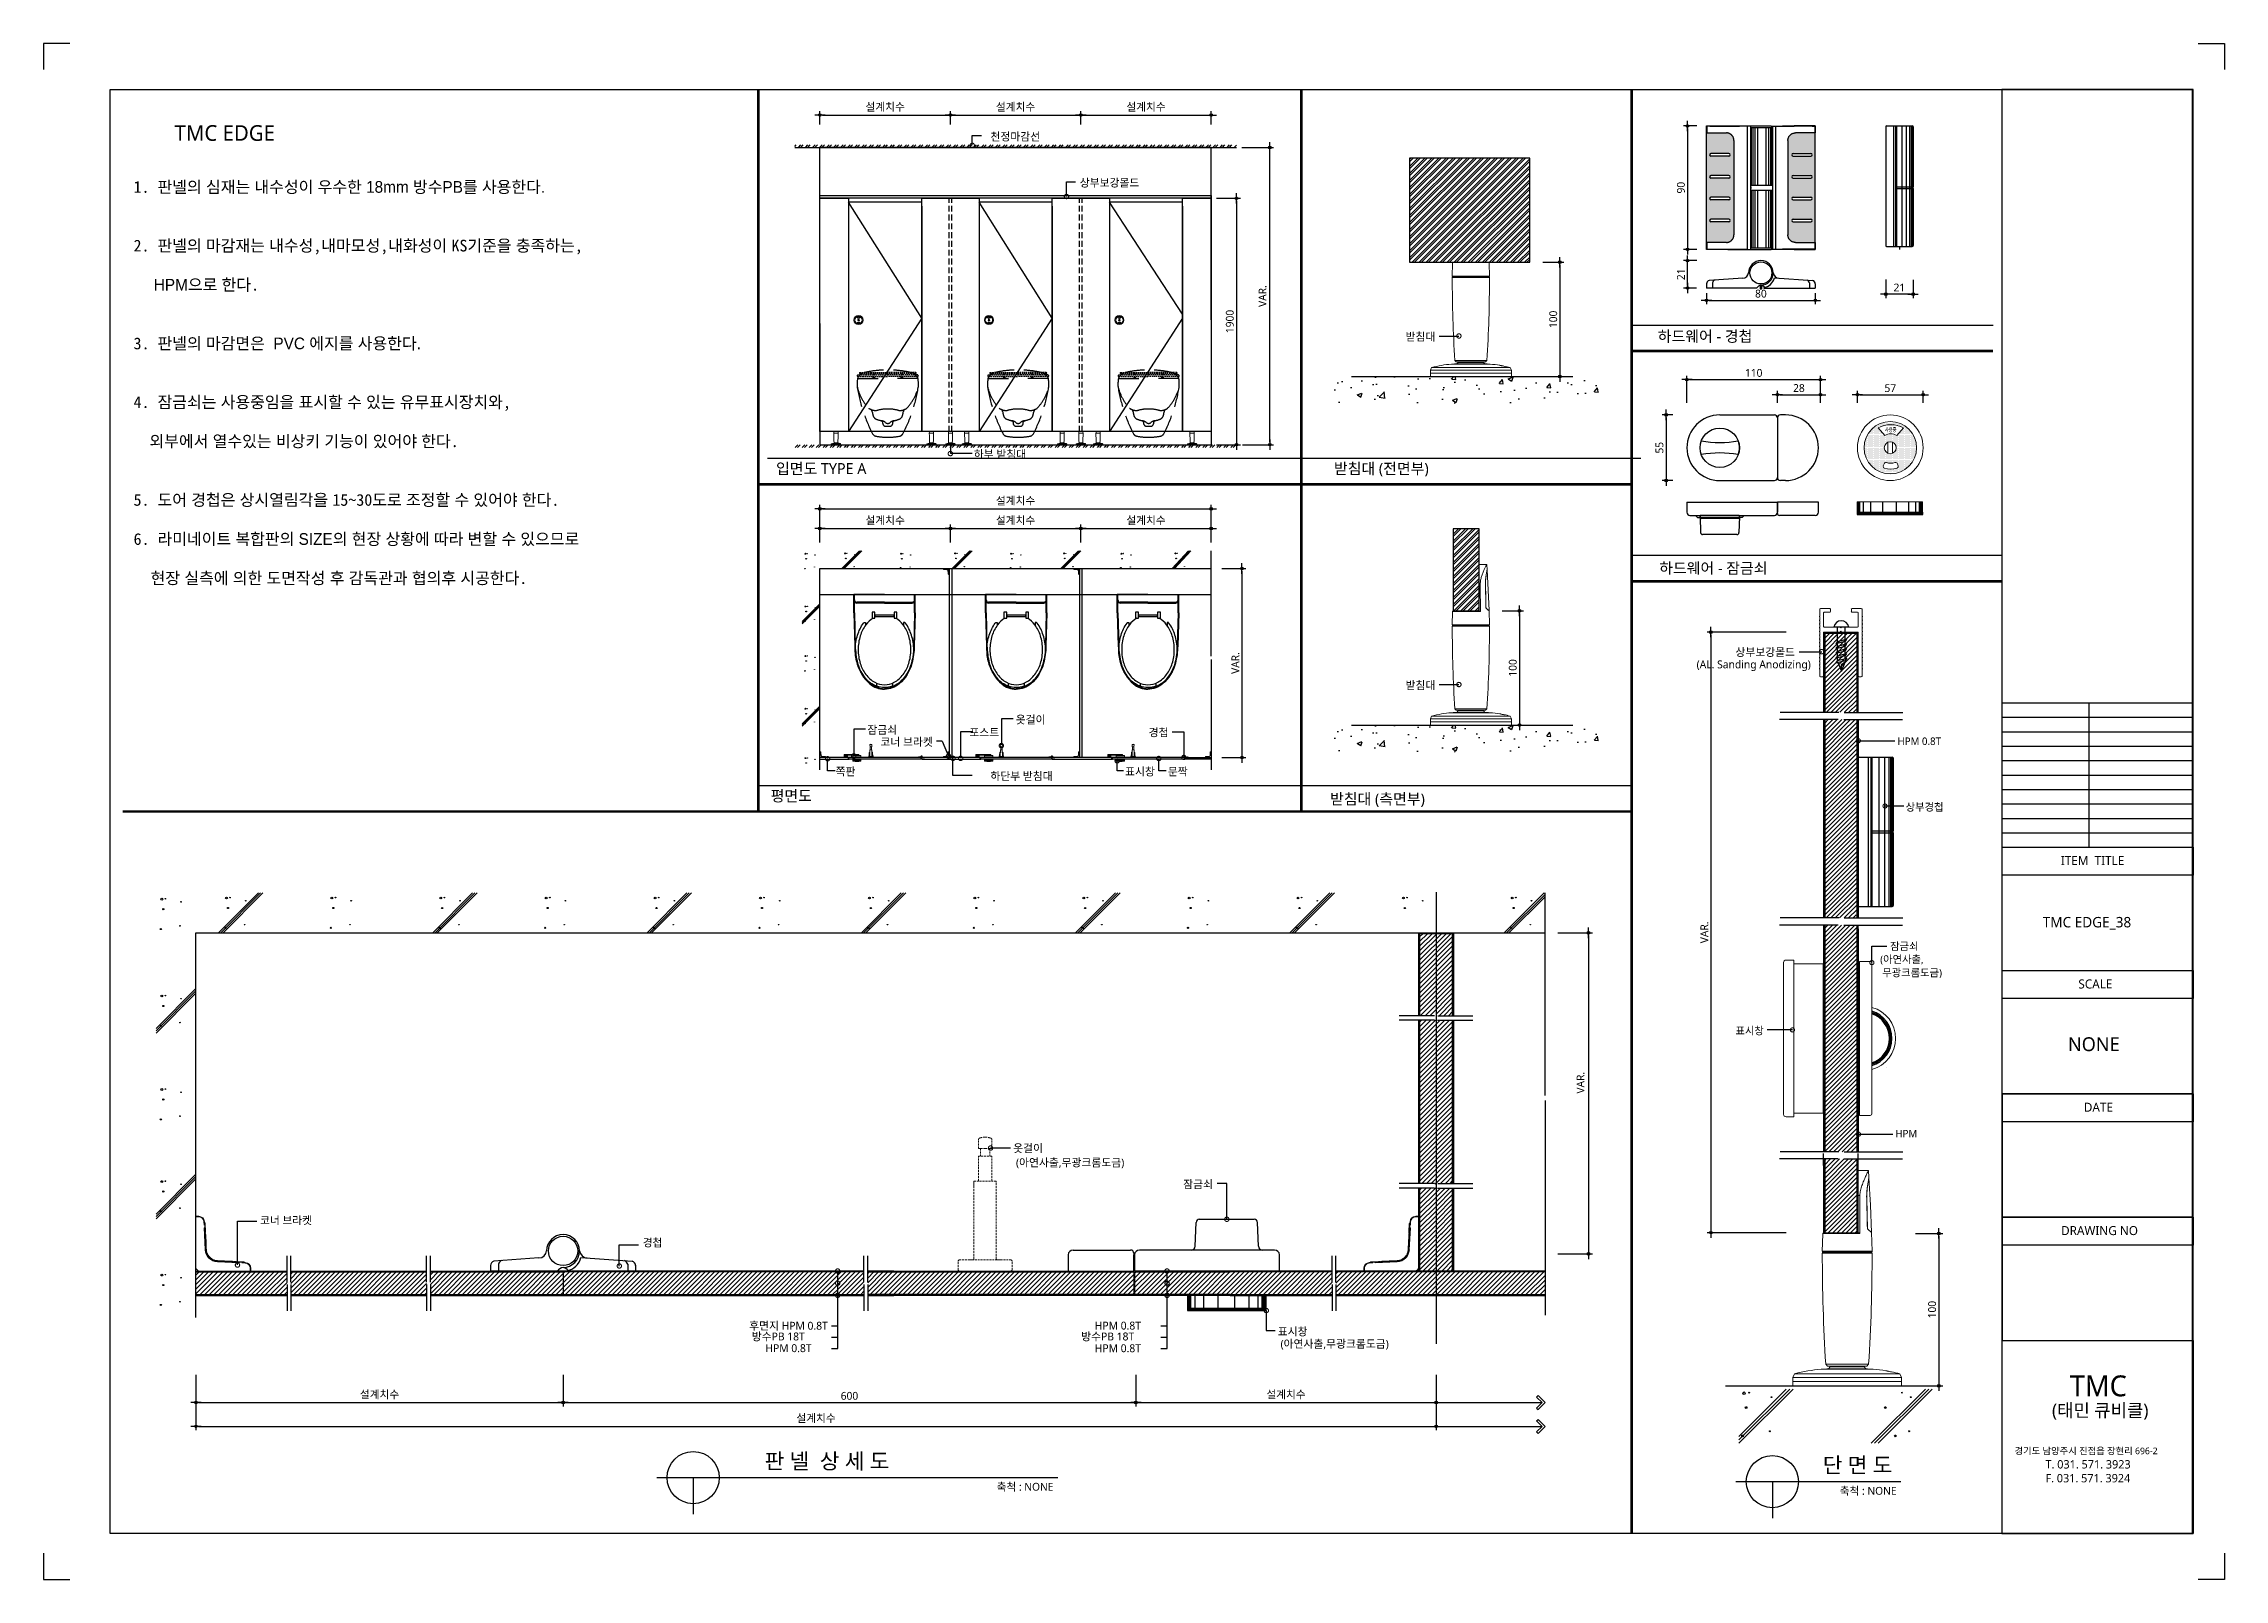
# Model space of a CAD drawing. Extents: x -256 to 8104, y -176 to 5714.
import ezdxf
from ezdxf.enums import TextEntityAlignment as Align

# ---------------------------------------------------------------- set-up
doc = ezdxf.new("R2010")
doc.units = 0
doc.header["$LTSCALE"] = 30
for name, pattern in [('CEN', [62, 60, -1, 0, -1]), ('HIDDEN', [0.375, 0.25, -0.125]), ('HIDDEN2', [4.7625, 3.175, -1.5875])]:
    doc.linetypes.add(name, pattern=pattern)
doc.layers.get('0').update_dxf_attribs({"linetype": 'CONTINUOUS'})
doc.layers.get('DEFPOINTS').update_dxf_attribs({"linetype": 'CONTINUOUS'})
for name, color, linetype in [('02---제품선', 4, 'CONTINUOUS'), ('0_toilet', 6, 'CONTINUOUS'), ('C', 2, 'CONTINUOUS'), ('curior-0Line', 252, 'CONTINUOUS'), ('DIM', 7, 'CONTINUOUS'), ('FIN', 5, 'CONTINUOUS'), ('HAT', 8, 'CONTINUOUS'), ('HID', 9, 'HIDDEN'), ('jac text', 7, 'CONTINUOUS'), ('TIT', 3, 'CONTINUOUS'), ('경첩', 4, 'CONTINUOUS'), ('기타', 1, 'CONTINUOUS'), ('문자', 3, 'CONTINUOUS'), ('부자재', 4, 'CONTINUOUS'), ('상부보강몰드', 4, 'HIDDEN2'), ('옷걸이', 4, 'CONTINUOUS'), ('잠금쇠(회전형)', 4, 'CONTINUOUS'), ('중심선', 1, 'CEN'), ('치수', 1, 'CONTINUOUS'), ('판넬', 2, 'CONTINUOUS'), ('해치', 8, 'CONTINUOUS')]:
    doc.layers.add(name, color=color, linetype=linetype)
doc.styles.add('HDW', font='gulim.ttc')
doc.styles.add('돋움', font='malgun.ttf')
doc.dimstyles.new('10', dxfattribs={"dimscale": 10, "dimtxt": 3, "dimasz": 1, "dimexe": 1.5, "dimexo": 2, "dimgap": 1, "dimtad": 1, "dimdec": 0, "dimlunit": 6, "dimtxsty": '돋움', "dimblk": 'DIMDOT', "dimcen": -1, "dimdle": 1.5, "dimclrt": 3, "dimazin": 3, "dimtfac": 1, "dimtdec": 0, "dimtix": 1, "dimtmove": 2, "dimatfit": 3, "dimldrblk": 'DIMDOT', "dimarcsym": 0})
pattern_1 = [(45, (167208.739, -1599.455), (-8.55643, 8.55643), [])]
pattern_2 = [(45, (166401.2, -1711.034), (-8.980256, 8.980256), [])]

# ---------------------------------------------------------------- blocks, each defined once
blk = doc.blocks.new('DIMDOT')
at = {"linetype": 'Continuous'}
blk.add_line((-2, 0), (2, 0), dxfattribs=at)
for radius in [0.5, 0.25]:
    blk.add_circle((0, 0), radius, dxfattribs=at)
blk = doc.blocks.new('*D1043')
at = {"layer": 'DEFPOINTS', "color": 0}
for p in [(177946.5, 3876.5), (177446.5, 3820.2), (177946.5, 3820.2)]:
    blk.add_point(p, dxfattribs=at)
at = {"layer": 'DIM', "color": 0, "lineweight": -2, "ltscale": 10}
for p, q in [((177446.5, 3840.2), (177446.5, 3891.5)), ((177456.5, 3876.5), (177936.5, 3876.5)), ((177946.5, 3840.2), (177946.5, 3891.5))]:
    blk.add_line(p, q, dxfattribs=at)
at = {"layer": 'DIM', "color": 0, "lineweight": -2, "xscale": 10, "yscale": 10, "zscale": 10, "rotation": 180}
blk.add_blockref('DIMDOT', (177446.5, 3876.5), dxfattribs=at)
at = {"layer": 'DIM', "color": 0, "lineweight": -2, "xscale": 10, "yscale": 10, "zscale": 10}
blk.add_blockref('DIMDOT', (177946.5, 3876.5), dxfattribs=at)
at = {"layer": 'DIM', "color": 3, "insert": (177696.5, 3906.1), "char_height": 30, "attachment_point": 5, "style": '돋움'}
blk.add_mtext('설계치수', dxfattribs=at)
blk = doc.blocks.new('*D1044')
at = {"layer": 'DEFPOINTS', "color": 0}
for p in [(178446.5, 3876.5), (177946.5, 3820.2), (178446.5, 3820.2)]:
    blk.add_point(p, dxfattribs=at)
at = {"layer": 'DIM', "color": 0, "lineweight": -2, "ltscale": 10}
for p, q in [((177946.5, 3840.2), (177946.5, 3891.5)), ((177956.5, 3876.5), (178436.5, 3876.5)), ((178446.5, 3840.2), (178446.5, 3891.5))]:
    blk.add_line(p, q, dxfattribs=at)
at = {"layer": 'DIM', "color": 0, "lineweight": -2, "xscale": 10, "yscale": 10, "zscale": 10, "rotation": 180}
blk.add_blockref('DIMDOT', (177946.5, 3876.5), dxfattribs=at)
at = {"layer": 'DIM', "color": 0, "lineweight": -2, "xscale": 10, "yscale": 10, "zscale": 10}
blk.add_blockref('DIMDOT', (178446.5, 3876.5), dxfattribs=at)
at = {"layer": 'DIM', "color": 3, "insert": (178196.5, 3906.1), "char_height": 30, "attachment_point": 5, "style": '돋움'}
blk.add_mtext('설계치수', dxfattribs=at)
blk = doc.blocks.new('*D1045')
at = {"layer": 'DEFPOINTS', "color": 0}
for p in [(178946.5, 3876.5), (178446.5, 3820.2), (178946.5, 3820.2)]:
    blk.add_point(p, dxfattribs=at)
at = {"layer": 'DIM', "color": 0, "lineweight": -2, "ltscale": 10}
for p, q in [((178446.5, 3840.2), (178446.5, 3891.5)), ((178456.5, 3876.5), (178936.5, 3876.5)), ((178946.5, 3840.2), (178946.5, 3891.5))]:
    blk.add_line(p, q, dxfattribs=at)
at = {"layer": 'DIM', "color": 0, "lineweight": -2, "xscale": 10, "yscale": 10, "zscale": 10, "rotation": 180}
blk.add_blockref('DIMDOT', (178446.5, 3876.5), dxfattribs=at)
at = {"layer": 'DIM', "color": 0, "lineweight": -2, "xscale": 10, "yscale": 10, "zscale": 10}
blk.add_blockref('DIMDOT', (178946.5, 3876.5), dxfattribs=at)
at = {"layer": 'DIM', "color": 3, "insert": (178696.5, 3906.1), "char_height": 30, "attachment_point": 5, "style": '돋움'}
blk.add_mtext('설계치수', dxfattribs=at)
blk = doc.blocks.new('*D1046')
at = {"layer": 'DEFPOINTS', "color": 0}
for p in [(178946.5, 3557.3), (178946.5, 2612.3), (179043.4, 2612.3)]:
    blk.add_point(p, dxfattribs=at)
at = {"layer": 'DIM', "color": 0, "lineweight": -2, "ltscale": 10}
for p, q in [((178966.5, 3557.3), (179058.4, 3557.3)), ((179043.4, 3547.3), (179043.4, 2622.3)), ((178966.5, 2612.3), (179058.4, 2612.3))]:
    blk.add_line(p, q, dxfattribs=at)
at = {"layer": 'DIM', "color": 0, "lineweight": -2, "xscale": 10, "yscale": 10, "zscale": 10}
for p, rotation in [((179043.4, 3557.3), 90), ((179043.4, 2612.3), 270)]:
    blk.add_blockref('DIMDOT', p, dxfattribs=dict(at, rotation=rotation))
at = {"layer": 'DIM', "color": 3, "insert": (179017.8, 3084.8), "char_height": 30, "attachment_point": 5, "rotation": 90, "style": '돋움'}
blk.add_mtext('1900', dxfattribs=at)
blk = doc.blocks.new('*D1047')
at = {"layer": 'DEFPOINTS', "color": 0}
for p in [(178967.5, 2137.4), (178967.5, 1412.4), (179064.4, 1412.4)]:
    blk.add_point(p, dxfattribs=at)
at = {"layer": 'DIM', "color": 0, "lineweight": -2, "ltscale": 10}
for p, q in [((178987.5, 2137.4), (179079.4, 2137.4)), ((179064.4, 2127.4), (179064.4, 1422.4)), ((178987.5, 1412.4), (179079.4, 1412.4))]:
    blk.add_line(p, q, dxfattribs=at)
at = {"layer": 'DIM', "color": 0, "lineweight": -2, "xscale": 10, "yscale": 10, "zscale": 10}
for p, rotation in [((179064.4, 2137.4), 90), ((179064.4, 1412.4), 270)]:
    blk.add_blockref('DIMDOT', p, dxfattribs=dict(at, rotation=rotation))
at = {"layer": 'DIM', "color": 3, "insert": (179039.2, 1774.9), "char_height": 30, "attachment_point": 5, "rotation": 90, "style": '돋움'}
blk.add_mtext('VAR.', dxfattribs=at)
blk = doc.blocks.new('_DOTSMALL')
at = {"color": 0, "linetype": 'ByBlock', "const_width": 0.5}
blk.add_lwpolyline([(-0.0625, 0, 1), (0.0625, 0, 1)], format="xyb", close=True, dxfattribs=at)
blk = doc.blocks.new('A$C63EC304E')
at = {"layer": '치수', "color": 1, "xscale": 2.5, "yscale": 2.5, "zscale": 2.5, "rotation": 234.3098741996962}
blk.add_blockref('_DOTSMALL', (0.31, 0.31), dxfattribs=at)
blk = doc.blocks.new('A$C2BC9653E')
at = {"layer": '치수', "xscale": 0.3333333333333333, "yscale": 0.3333333333333333, "zscale": 0.3333333333333333}
blk.add_blockref('A$C63EC304E', (0, 0), dxfattribs=at)
blk = doc.blocks.new('A$C7FC71301')
at = {"layer": '치수', "rotation": 180}
blk.add_blockref('A$C2BC9653E', (0.21, 0.21), dxfattribs=at)
blk = doc.blocks.new('A$C4A20372B')
at = {"layer": '치수'}
blk.add_blockref('A$C7FC71301', (0, 0), dxfattribs=at)
blk = doc.blocks.new('A$C566469F5')
at = {"layer": '치수'}
blk.add_blockref('A$C4A20372B', (0, 0), dxfattribs=at)
blk = doc.blocks.new('A$C7E317CD4')
at = {"layer": '해치', "xscale": 2, "yscale": 2, "zscale": 2}
blk.add_blockref('A$C566469F5', (0, 0), dxfattribs=at)
blk = doc.blocks.new('A$C601D7F27')
at = {"layer": '치수'}
blk.add_blockref('A$C7E317CD4', (0, 0), dxfattribs=at)
blk = doc.blocks.new('A$C38802C08')
at = {"layer": '치수'}
blk.add_blockref('A$C601D7F27', (0, 0), dxfattribs=at)
blk = doc.blocks.new('*D1048')
at = {"layer": 'DEFPOINTS', "color": 0}
for p in [(178946.5, 2290.9), (178446.5, 2217.8), (178946.5, 2217.8)]:
    blk.add_point(p, dxfattribs=at)
at = {"layer": 'DIM', "color": 0, "lineweight": -2, "ltscale": 10}
for p, q in [((178446.5, 2237.8), (178446.5, 2305.9)), ((178456.5, 2290.9), (178936.5, 2290.9)), ((178946.5, 2237.8), (178946.5, 2305.9))]:
    blk.add_line(p, q, dxfattribs=at)
at = {"layer": 'DIM', "color": 0, "lineweight": -2, "xscale": 10, "yscale": 10, "zscale": 10, "rotation": 180}
blk.add_blockref('DIMDOT', (178446.5, 2290.9), dxfattribs=at)
at = {"layer": 'DIM', "color": 0, "lineweight": -2, "xscale": 10, "yscale": 10, "zscale": 10}
blk.add_blockref('DIMDOT', (178946.5, 2290.9), dxfattribs=at)
at = {"layer": 'DIM', "color": 3, "insert": (178696.5, 2320.6), "char_height": 30, "attachment_point": 5, "style": '돋움'}
blk.add_mtext('설계치수', dxfattribs=at)
blk = doc.blocks.new('*D1049')
at = {"layer": 'DEFPOINTS', "color": 0}
for p in [(178946.5, 2366.3), (177446.5, 2217.8), (178946.5, 2217.8)]:
    blk.add_point(p, dxfattribs=at)
at = {"layer": 'DIM', "color": 0, "lineweight": -2, "ltscale": 10}
for p, q in [((177446.5, 2237.8), (177446.5, 2381.3)), ((177456.5, 2366.3), (178936.5, 2366.3)), ((178946.5, 2237.8), (178946.5, 2381.3))]:
    blk.add_line(p, q, dxfattribs=at)
at = {"layer": 'DIM', "color": 0, "lineweight": -2, "xscale": 10, "yscale": 10, "zscale": 10, "rotation": 180}
blk.add_blockref('DIMDOT', (177446.5, 2366.3), dxfattribs=at)
at = {"layer": 'DIM', "color": 0, "lineweight": -2, "xscale": 10, "yscale": 10, "zscale": 10}
blk.add_blockref('DIMDOT', (178946.5, 2366.3), dxfattribs=at)
at = {"layer": 'DIM', "color": 3, "insert": (178196.5, 2395.9), "char_height": 30, "attachment_point": 5, "style": '돋움'}
blk.add_mtext('설계치수', dxfattribs=at)
blk = doc.blocks.new('*D1050')
at = {"layer": 'DEFPOINTS', "color": 0}
for p in [(178446.5, 2290.9), (177946.5, 2217.8), (178446.5, 2217.8)]:
    blk.add_point(p, dxfattribs=at)
at = {"layer": 'DIM', "color": 0, "lineweight": -2, "ltscale": 10}
for p, q in [((177946.5, 2237.8), (177946.5, 2305.9)), ((177956.5, 2290.9), (178436.5, 2290.9)), ((178446.5, 2237.8), (178446.5, 2305.9))]:
    blk.add_line(p, q, dxfattribs=at)
at = {"layer": 'DIM', "color": 0, "lineweight": -2, "xscale": 10, "yscale": 10, "zscale": 10, "rotation": 180}
blk.add_blockref('DIMDOT', (177946.5, 2290.9), dxfattribs=at)
at = {"layer": 'DIM', "color": 0, "lineweight": -2, "xscale": 10, "yscale": 10, "zscale": 10}
blk.add_blockref('DIMDOT', (178446.5, 2290.9), dxfattribs=at)
at = {"layer": 'DIM', "color": 3, "insert": (178196.5, 2320.6), "char_height": 30, "attachment_point": 5, "style": '돋움'}
blk.add_mtext('설계치수', dxfattribs=at)
blk = doc.blocks.new('*D1051')
at = {"layer": 'DEFPOINTS', "color": 0}
for p in [(177946.5, 2290.9), (177446.5, 2217.8), (177946.5, 2217.8)]:
    blk.add_point(p, dxfattribs=at)
at = {"layer": 'DIM', "color": 0, "lineweight": -2, "ltscale": 10}
for p, q in [((177446.5, 2237.8), (177446.5, 2305.9)), ((177456.5, 2290.9), (177936.5, 2290.9)), ((177946.5, 2237.8), (177946.5, 2305.9))]:
    blk.add_line(p, q, dxfattribs=at)
at = {"layer": 'DIM', "color": 0, "lineweight": -2, "xscale": 10, "yscale": 10, "zscale": 10, "rotation": 180}
blk.add_blockref('DIMDOT', (177446.5, 2290.9), dxfattribs=at)
at = {"layer": 'DIM', "color": 0, "lineweight": -2, "xscale": 10, "yscale": 10, "zscale": 10}
blk.add_blockref('DIMDOT', (177946.5, 2290.9), dxfattribs=at)
at = {"layer": 'DIM', "color": 3, "insert": (177696.5, 2320.6), "char_height": 30, "attachment_point": 5, "style": '돋움'}
blk.add_mtext('설계치수', dxfattribs=at)
blk = doc.blocks.new('*D1052')
at = {"layer": 'DEFPOINTS', "color": 0}
for p in [(181282, 2861.8), (180770, 2753.2), (181282, 2753.2)]:
    blk.add_point(p, dxfattribs=at)
at = {"layer": 'DIM', "color": 0, "lineweight": -2, "ltscale": 10}
for p, q in [((180770, 2773.2), (180770, 2876.8)), ((180780, 2861.8), (181272, 2861.8)), ((181282, 2773.2), (181282, 2876.8))]:
    blk.add_line(p, q, dxfattribs=at)
at = {"layer": 'DIM', "color": 0, "lineweight": -2, "xscale": 10, "yscale": 10, "zscale": 10, "rotation": 180}
blk.add_blockref('DIMDOT', (180770, 2861.8), dxfattribs=at)
at = {"layer": 'DIM', "color": 0, "lineweight": -2, "xscale": 10, "yscale": 10, "zscale": 10}
blk.add_blockref('DIMDOT', (181282, 2861.8), dxfattribs=at)
at = {"layer": 'DIM', "color": 3, "insert": (181026, 2887.4), "char_height": 30, "attachment_point": 5, "style": '돋움'}
blk.add_mtext('110', dxfattribs=at)
blk = doc.blocks.new('*D1053')
at = {"layer": 'DEFPOINTS', "color": 0}
for p in [(181282, 2803.9), (181117, 2753.2), (181282, 2753.2)]:
    blk.add_point(p, dxfattribs=at)
at = {"layer": 'DIM', "color": 0, "lineweight": -2, "ltscale": 10}
for p, q in [((181117, 2773.2), (181117, 2818.9)), ((181127, 2803.9), (181272, 2803.9)), ((181282, 2773.2), (181282, 2818.9))]:
    blk.add_line(p, q, dxfattribs=at)
at = {"layer": 'DIM', "color": 0, "lineweight": -2, "xscale": 10, "yscale": 10, "zscale": 10, "rotation": 180}
blk.add_blockref('DIMDOT', (181117, 2803.9), dxfattribs=at)
at = {"layer": 'DIM', "color": 0, "lineweight": -2, "xscale": 10, "yscale": 10, "zscale": 10}
blk.add_blockref('DIMDOT', (181282, 2803.9), dxfattribs=at)
at = {"layer": 'DIM', "color": 3, "insert": (181199.5, 2829.4), "char_height": 30, "attachment_point": 5, "style": '돋움'}
blk.add_mtext('28', dxfattribs=at)
blk = doc.blocks.new('*D1054')
at = {"layer": 'DEFPOINTS', "color": 0}
for p in [(181675.7, 2803.9), (181423.7, 2753.2), (181675.7, 2753.2)]:
    blk.add_point(p, dxfattribs=at)
at = {"layer": 'DIM', "color": 0, "lineweight": -2, "ltscale": 10}
for p, q in [((181423.7, 2773.2), (181423.7, 2818.9)), ((181433.7, 2803.9), (181665.7, 2803.9)), ((181675.7, 2773.2), (181675.7, 2818.9))]:
    blk.add_line(p, q, dxfattribs=at)
at = {"layer": 'DIM', "color": 0, "lineweight": -2, "xscale": 10, "yscale": 10, "zscale": 10, "rotation": 180}
blk.add_blockref('DIMDOT', (181423.7, 2803.9), dxfattribs=at)
at = {"layer": 'DIM', "color": 0, "lineweight": -2, "xscale": 10, "yscale": 10, "zscale": 10}
blk.add_blockref('DIMDOT', (181675.7, 2803.9), dxfattribs=at)
at = {"layer": 'DIM', "color": 3, "insert": (181549.7, 2829.1), "char_height": 30, "attachment_point": 5, "style": '돋움'}
blk.add_mtext('57', dxfattribs=at)
blk = doc.blocks.new('*D1055')
at = {"layer": 'DEFPOINTS', "color": 0}
for p in [(180827.6, 3834.6), (180772.6, 3361.5), (180827.6, 3361.5)]:
    blk.add_point(p, dxfattribs=at)
at = {"layer": 'DIM', "color": 0, "lineweight": -2, "ltscale": 10}
for p, q in [((180807.6, 3834.6), (180757.6, 3834.6)), ((180772.6, 3824.6), (180772.6, 3371.5)), ((180807.6, 3361.5), (180757.6, 3361.5))]:
    blk.add_line(p, q, dxfattribs=at)
at = {"layer": 'DIM', "color": 0, "lineweight": -2, "xscale": 10, "yscale": 10, "zscale": 10}
for p, rotation in [((180772.6, 3834.6), 90), ((180772.6, 3361.5), 270)]:
    blk.add_blockref('DIMDOT', p, dxfattribs=dict(at, rotation=rotation))
at = {"layer": 'DIM', "color": 3, "insert": (180747.1, 3598), "char_height": 30, "attachment_point": 5, "rotation": 90, "style": '돋움'}
blk.add_mtext('90', dxfattribs=at)
blk = doc.blocks.new('*D1056')
at = {"layer": 'DEFPOINTS', "color": 0}
for p in [(180845.2, 3213.2), (181262.3, 3213.2), (181262.3, 3165.9)]:
    blk.add_point(p, dxfattribs=at)
at = {"layer": 'DIM', "color": 0, "lineweight": -2, "ltscale": 10}
for p, q in [((180845.2, 3193.2), (180845.2, 3150.9)), ((181262.3, 3193.2), (181262.3, 3150.9)), ((180855.2, 3165.9), (181252.3, 3165.9))]:
    blk.add_line(p, q, dxfattribs=at)
at = {"layer": 'DIM', "color": 0, "lineweight": -2, "xscale": 10, "yscale": 10, "zscale": 10, "rotation": 180}
blk.add_blockref('DIMDOT', (180845.2, 3165.9), dxfattribs=at)
at = {"layer": 'DIM', "color": 0, "lineweight": -2, "xscale": 10, "yscale": 10, "zscale": 10}
blk.add_blockref('DIMDOT', (181262.3, 3165.9), dxfattribs=at)
at = {"layer": 'DIM', "color": 3, "insert": (181053.7, 3191.4), "char_height": 30, "attachment_point": 5, "style": '돋움'}
blk.add_mtext('80', dxfattribs=at)
blk = doc.blocks.new('*D1057')
at = {"layer": 'DEFPOINTS', "color": 0}
for p in [(180772.6, 3318.2), (180827.6, 3318.2), (180826.9, 3213.2)]:
    blk.add_point(p, dxfattribs=at)
at = {"layer": 'DIM', "color": 0, "lineweight": -2, "ltscale": 10}
for p, q in [((180807.6, 3318.2), (180757.6, 3318.2)), ((180772.6, 3223.2), (180772.6, 3308.2)), ((180806.9, 3213.2), (180757.6, 3213.2))]:
    blk.add_line(p, q, dxfattribs=at)
at = {"layer": 'DIM', "color": 0, "lineweight": -2, "xscale": 10, "yscale": 10, "zscale": 10}
for p, rotation in [((180772.6, 3318.2), 90), ((180772.6, 3213.2), 270)]:
    blk.add_blockref('DIMDOT', p, dxfattribs=dict(at, rotation=rotation))
at = {"layer": 'DIM', "color": 3, "insert": (180747.3, 3265.7), "char_height": 30, "attachment_point": 5, "rotation": 90, "style": '돋움'}
blk.add_mtext('21', dxfattribs=at)
blk = doc.blocks.new('*D1058')
at = {"layer": 'DEFPOINTS', "color": 0}
for p in [(181532.1, 3265.4), (181637.1, 3264.7), (181532.1, 3189.7)]:
    blk.add_point(p, dxfattribs=at)
at = {"layer": 'DIM', "color": 0, "lineweight": -2, "ltscale": 10}
for p, q in [((181532.1, 3245.4), (181532.1, 3174.7)), ((181627.1, 3189.7), (181542.1, 3189.7)), ((181637.1, 3244.7), (181637.1, 3174.7))]:
    blk.add_line(p, q, dxfattribs=at)
at = {"layer": 'DIM', "color": 0, "lineweight": -2, "xscale": 10, "yscale": 10, "zscale": 10, "rotation": 180}
blk.add_blockref('DIMDOT', (181532.1, 3189.7), dxfattribs=at)
at = {"layer": 'DIM', "color": 0, "lineweight": -2, "xscale": 10, "yscale": 10, "zscale": 10}
blk.add_blockref('DIMDOT', (181637.1, 3189.7), dxfattribs=at)
at = {"layer": 'DIM', "color": 3, "insert": (181584.6, 3215.1), "char_height": 30, "attachment_point": 5, "style": '돋움'}
blk.add_mtext('21', dxfattribs=at)
blk = doc.blocks.new('A$C10E41893')
at = {"layer": '부자재'}
for p, q in [((6, 0), (6, 196)), ((123, 196), (6, 196)), ((123, 192), (6, 192)), ((55, 0), (55, 177)), ((61, 0), (61, 177)), ((6, 0), (6, -196)), ((55, 0), (55, -177)), ((61, 0), (61, -177)), ((123, -192), (6, -192)), ((123, -196), (6, -196))]:
    blk.add_line(p, q, dxfattribs=at)
for points in [[(123, 196, -0.012538), (123, 196), (335, 190, -0.055395), (445, 175, -0.154276), (577, 93, -0.179504), (612, 0, -0.179504)], [(123, 192, -0.012538), (123, 192), (335, 187, -0.055395), (444, 172, -0.154276), (574, 91, -0.179504), (608, 0, -0.179504)], [(157, -72, 0.089162), (200, -119, 0.085733), (270, -155, 0.075373), (359, -168, 0.075373), (447, -155, 0.085733), (517, -119, 0.106084), (567, -62, 0.126931), (583, 0, 0.126931), (567, 62, 0.106084), (517, 119, 0.085733), (447, 155, 0.075373), (359, 168, 0.075373), (270, 155, 0.085733), (200, 119, 0.089162), (157, 72)], [(572, 51), (589, 51), (589, 60, 0.021185), (583, 71, 0.106084), (528, 134, 0.085733), (453, 172, 0.075373), (359, 187, 0.075373), (265, 172, 0.085733), (189, 134, 0.007337), (184, 130), (184, 122), (205, 122)], [(123, -196, 0.012538), (123, -196), (335, -190, 0.055395), (445, -175, 0.154276), (577, -93, 0.179504), (612, 0, 0.179504)], [(123, -192, 0.012538), (123, -192), (335, -187, 0.055395), (444, -172, 0.154276), (574, -91, 0.179504), (608, 0, 0.179504)], [(589, -51, 0.090214), (598, 0, 0.090214), (589, 51, 0.106084)], [(572, -51), (589, -51), (589, -60, -0.021185), (583, -71, -0.106084), (528, -134, -0.085733), (453, -172, -0.075373), (359, -187, -0.075373), (265, -172, -0.085733), (189, -134, -0.007337), (184, -130), (184, -122), (205, -122)]]:
    blk.add_lwpolyline(points, format="xyb", dxfattribs=at)
blk.add_lwpolyline([(138, -61), (119, -61), (119, -79), (157, -79), (157, -61), (138, -61), (147, -61), (147, 61), (138, 61), (157, 61), (157, 79), (119, 79), (119, 61), (138, 61), (138, -61), (119, -61)], dxfattribs=at)
for centre, start, end in [((40, 177), 0, 90), ((46, 177), 0, 90), ((40, -177), 270, 0), ((46, -177), 270, 0)]:
    blk.add_arc(centre, 15, start, end, dxfattribs=at)
blk = doc.blocks.new('A$C460A2A32')
at = {"color": 0}
for p, q in [((3, 20), (0, 16)), ((3, 20), (9, 20)), ((4, 10), (162, 10)), ((9, 20), (162, 20)), ((13, 32), (11, 30)), ((13, 32), (162, 32)), ((13, 27), (162, 27)), ((312, 32), (162, 32)), ((312, 27), (162, 27)), ((316, 20), (162, 20)), ((321, 10), (162, 10)), ((312, 32), (313, 30)), ((322, 20), (316, 20)), ((322, 20), (324, 16))]:
    blk.add_line(p, q, dxfattribs=at)
for centre, radius, start, end in [((4, 14), 4, 150.0107, 270), ((13, 29), 2, 135, 270), ((109, 28), 26, 182.6717, 198.4118), ((109, 10), 26, 180, 202.6199), ((107, 28), 23, 183.0205, 200.9186), ((107, 10), 23, 180, 205.7715), ((69, 10), 23, 334.2285, 0), ((69, 28), 23, 339.0814, 356.9795), ((67, 10), 26, 337.3801, 0), ((67, 28), 26, 341.5882, 357.3283), ((257, 10), 26, 180, 202.6199), ((257, 28), 26, 182.6717, 198.4118), ((256, 28), 23, 183.0205, 200.9186), ((256, 10), 23, 180, 205.7715), ((217, 10), 23, 334.2285, 0), ((217, 28), 23, 339.0814, 356.9795), ((216, 28), 26, 341.5882, 357.3283), ((216, 10), 26, 337.3801, 0), ((312, 29), 2, 270, 45), ((321, 14), 4, 270, 29.9893)]:
    blk.add_arc(centre, radius, start, end, dxfattribs=at)
blk = doc.blocks.new('*D1059')
at = {"layer": 'DEFPOINTS', "color": 0}
for p in [(180735.7, 2726.7), (180690, 2474.7), (180735.7, 2474.7)]:
    blk.add_point(p, dxfattribs=at)
at = {"layer": 'DIM', "color": 0, "lineweight": -2, "ltscale": 10}
for p, q in [((180715.7, 2726.7), (180675, 2726.7)), ((180690, 2716.7), (180690, 2484.7)), ((180715.7, 2474.7), (180675, 2474.7))]:
    blk.add_line(p, q, dxfattribs=at)
at = {"layer": 'DIM', "color": 0, "lineweight": -2, "xscale": 10, "yscale": 10, "zscale": 10}
for p, rotation in [((180690, 2726.7), 90), ((180690, 2474.7), 270)]:
    blk.add_blockref('DIMDOT', p, dxfattribs=dict(at, rotation=rotation))
at = {"layer": 'DIM', "color": 3, "insert": (180664.7, 2600.7), "char_height": 30, "attachment_point": 5, "rotation": 90, "style": '돋움'}
blk.add_mtext('55', dxfattribs=at)
blk = doc.blocks.new('*D1060')
at = {"layer": 'DEFPOINTS', "color": 0}
for p in [(181171, 1893.6), (180862.2, -409.7), (181171, -409.7)]:
    blk.add_point(p, dxfattribs=at)
at = {"layer": 'DIM', "color": 0, "lineweight": -2, "ltscale": 10}
for p, q in [((181151, 1893.6), (180847.2, 1893.6)), ((180862.2, 1883.6), (180862.2, -399.7)), ((181151, -409.7), (180847.2, -409.7))]:
    blk.add_line(p, q, dxfattribs=at)
at = {"layer": 'DIM', "color": 0, "lineweight": -2, "xscale": 10, "yscale": 10, "zscale": 10}
for p, rotation in [((180862.2, 1893.6), 90), ((180862.2, -409.7), 270)]:
    blk.add_blockref('DIMDOT', p, dxfattribs=dict(at, rotation=rotation))
at = {"layer": 'DIM', "color": 3, "insert": (180837, 742), "char_height": 30, "attachment_point": 5, "rotation": 90, "style": '돋움'}
blk.add_mtext('VAR.', dxfattribs=at)
blk = doc.blocks.new('A$C13EB2441')
for p, q in [((0.84, 7.37), (0.84, 14.11)), ((0.84, 6.74), (0.84, 0))]:
    blk.add_line(p, q)
blk = doc.blocks.new('*D1061')
at = {"layer": 'DEFPOINTS', "color": 0}
for p in [(181626.7, -412.6), (181635.8, -996.9), (181735.6, -996.9)]:
    blk.add_point(p, dxfattribs=at)
at = {"layer": 'DIM', "color": 0, "lineweight": -2, "ltscale": 10}
for p, q in [((181646.7, -412.6), (181750.6, -412.6)), ((181735.6, -422.6), (181735.6, -986.9)), ((181655.8, -996.9), (181750.6, -996.9))]:
    blk.add_line(p, q, dxfattribs=at)
at = {"layer": 'DIM', "color": 0, "lineweight": -2, "xscale": 10, "yscale": 10, "zscale": 10}
for p, rotation in [((181735.6, -412.6), 90), ((181735.6, -996.9), 270)]:
    blk.add_blockref('DIMDOT', p, dxfattribs=dict(at, rotation=rotation))
at = {"layer": 'DIM', "color": 3, "insert": (181710, -704.8), "char_height": 30, "attachment_point": 5, "rotation": 90, "style": '돋움'}
blk.add_mtext('100', dxfattribs=at)
blk = doc.blocks.new('*D1062')
at = {"layer": 'DEFPOINTS', "color": 0}
for p in [(180042.1, 1975.3), (179985.3, 1537.1), (180128.2, 1537.1)]:
    blk.add_point(p, dxfattribs=at)
at = {"layer": 'DIM', "color": 0, "lineweight": -2, "ltscale": 10}
for p, q in [((180062.1, 1975.3), (180143.2, 1975.3)), ((180128.2, 1965.3), (180128.2, 1547.1)), ((180005.3, 1537.1), (180143.2, 1537.1))]:
    blk.add_line(p, q, dxfattribs=at)
at = {"layer": 'DIM', "color": 0, "lineweight": -2, "xscale": 10, "yscale": 10, "zscale": 10}
for p, rotation in [((180128.2, 1975.3), 90), ((180128.2, 1537.1), 270)]:
    blk.add_blockref('DIMDOT', p, dxfattribs=dict(at, rotation=rotation))
at = {"layer": 'DIM', "color": 3, "insert": (180102.6, 1756.2), "char_height": 30, "attachment_point": 5, "rotation": 90, "style": '돋움'}
blk.add_mtext('100', dxfattribs=at)
blk = doc.blocks.new('*D1063')
at = {"layer": 'DEFPOINTS', "color": 0}
for p in [(179043.4, 3752.1), (179170.8, 3752.1), (179045.9, 2612.3)]:
    blk.add_point(p, dxfattribs=at)
at = {"layer": 'DIM', "color": 0, "lineweight": -2, "ltscale": 10}
for p, q in [((179063.4, 3752.1), (179185.8, 3752.1)), ((179170.8, 2622.3), (179170.8, 3742.1)), ((179065.9, 2612.3), (179185.8, 2612.3))]:
    blk.add_line(p, q, dxfattribs=at)
at = {"layer": 'DIM', "color": 0, "lineweight": -2, "xscale": 10, "yscale": 10, "zscale": 10}
for p, rotation in [((179170.8, 3752.1), 90), ((179170.8, 2612.3), 270)]:
    blk.add_blockref('DIMDOT', p, dxfattribs=dict(at, rotation=rotation))
at = {"layer": 'DIM', "color": 3, "insert": (179143.5, 3182.2), "char_height": 30, "attachment_point": 5, "rotation": 90, "style": '돋움'}
blk.add_mtext('VAR.', dxfattribs=at)
blk = doc.blocks.new('*D1064')
at = {"layer": 'DEFPOINTS', "color": 0}
for p in [(180197.2, 3312), (180140.4, 2873.8), (180283.3, 2873.8)]:
    blk.add_point(p, dxfattribs=at)
at = {"layer": 'DIM', "color": 0, "lineweight": -2, "ltscale": 10}
for p, q in [((180217.2, 3312), (180298.3, 3312)), ((180283.3, 3302), (180283.3, 2883.8)), ((180160.4, 2873.8), (180298.3, 2873.8))]:
    blk.add_line(p, q, dxfattribs=at)
at = {"layer": 'DIM', "color": 0, "lineweight": -2, "xscale": 10, "yscale": 10, "zscale": 10}
for p, rotation in [((180283.3, 3312), 90), ((180283.3, 2873.8), 270)]:
    blk.add_blockref('DIMDOT', p, dxfattribs=dict(at, rotation=rotation))
at = {"layer": 'DIM', "color": 3, "insert": (180257.7, 3092.9), "char_height": 30, "attachment_point": 5, "rotation": 90, "style": '돋움'}
blk.add_mtext('100', dxfattribs=at)
blk = doc.blocks.new('*D1065')
at = {"layer": 'DEFPOINTS', "color": 0}
for p in [(175054.6, -935.5), (176461.7, -935.5), (176461.7, -1061.2)]:
    blk.add_point(p, dxfattribs=at)
at = {"layer": 'DIM', "color": 0, "lineweight": -2, "ltscale": 10}
for p, q in [((175054.6, -955.5), (175054.6, -1076.2)), ((176461.7, -955.5), (176461.7, -1076.2)), ((175064.6, -1061.2), (176451.7, -1061.2))]:
    blk.add_line(p, q, dxfattribs=at)
at = {"layer": 'DIM', "color": 0, "lineweight": -2, "xscale": 10, "yscale": 10, "zscale": 10, "rotation": 180}
blk.add_blockref('DIMDOT', (175054.6, -1061.2), dxfattribs=at)
at = {"layer": 'DIM', "color": 0, "lineweight": -2, "xscale": 10, "yscale": 10, "zscale": 10}
blk.add_blockref('DIMDOT', (176461.7, -1061.2), dxfattribs=at)
at = {"layer": 'DIM', "color": 3, "insert": (175758.2, -1031.6), "char_height": 30, "attachment_point": 5, "style": '돋움'}
blk.add_mtext('설계치수', dxfattribs=at)
blk = doc.blocks.new('*D1066')
at = {"layer": 'DEFPOINTS', "color": 0}
for p in [(175054.6, -935.5), (179808.5, -935.5), (179808.5, -1152.7)]:
    blk.add_point(p, dxfattribs=at)
at = {"layer": 'DIM', "color": 0, "lineweight": -2, "ltscale": 10}
for p, q in [((175054.6, -955.5), (175054.6, -1167.7)), ((179808.5, -955.5), (179808.5, -1167.7)), ((175064.6, -1152.7), (179798.5, -1152.7))]:
    blk.add_line(p, q, dxfattribs=at)
at = {"layer": 'DIM', "color": 0, "lineweight": -2, "xscale": 10, "yscale": 10, "zscale": 10, "rotation": 180}
blk.add_blockref('DIMDOT', (175054.6, -1152.7), dxfattribs=at)
at = {"layer": 'DIM', "color": 0, "lineweight": -2, "xscale": 10, "yscale": 10, "zscale": 10}
blk.add_blockref('DIMDOT', (179808.5, -1152.7), dxfattribs=at)
at = {"layer": 'DIM', "color": 3, "insert": (177431.6, -1123), "char_height": 30, "attachment_point": 5, "style": '돋움'}
blk.add_mtext('설계치수', dxfattribs=at)
blk = doc.blocks.new('*D1067')
at = {"layer": 'DEFPOINTS', "color": 0}
for p in [(178657.7, -935.5), (179808.5, -935.5), (179808.5, -1061.2)]:
    blk.add_point(p, dxfattribs=at)
at = {"layer": 'DIM', "color": 0, "lineweight": -2, "ltscale": 10}
for p, q in [((178657.7, -955.5), (178657.7, -1076.2)), ((179808.5, -955.5), (179808.5, -1076.2)), ((178667.7, -1061.2), (179798.5, -1061.2))]:
    blk.add_line(p, q, dxfattribs=at)
at = {"layer": 'DIM', "color": 0, "lineweight": -2, "xscale": 10, "yscale": 10, "zscale": 10, "rotation": 180}
blk.add_blockref('DIMDOT', (178657.7, -1061.2), dxfattribs=at)
at = {"layer": 'DIM', "color": 0, "lineweight": -2, "xscale": 10, "yscale": 10, "zscale": 10}
blk.add_blockref('DIMDOT', (179808.5, -1061.2), dxfattribs=at)
at = {"layer": 'DIM', "color": 3, "insert": (179233.1, -1031.6), "char_height": 30, "attachment_point": 5, "style": '돋움'}
blk.add_mtext('설계치수', dxfattribs=at)
blk = doc.blocks.new('*D1068')
at = {"layer": 'DEFPOINTS', "color": 0}
for p in [(176461.7, -935.5), (178657.7, -935.5), (178657.7, -1061.2)]:
    blk.add_point(p, dxfattribs=at)
at = {"layer": 'DIM', "color": 0, "lineweight": -2, "ltscale": 10}
for p, q in [((176461.7, -955.5), (176461.7, -1076.2)), ((178657.7, -955.5), (178657.7, -1076.2)), ((176471.7, -1061.2), (178647.7, -1061.2))]:
    blk.add_line(p, q, dxfattribs=at)
at = {"layer": 'DIM', "color": 0, "lineweight": -2, "xscale": 10, "yscale": 10, "zscale": 10, "rotation": 180}
blk.add_blockref('DIMDOT', (176461.7, -1061.2), dxfattribs=at)
at = {"layer": 'DIM', "color": 0, "lineweight": -2, "xscale": 10, "yscale": 10, "zscale": 10}
blk.add_blockref('DIMDOT', (178657.7, -1061.2), dxfattribs=at)
at = {"layer": 'DIM', "color": 3, "insert": (177559.7, -1035.7), "char_height": 30, "attachment_point": 5, "style": '돋움'}
blk.add_mtext('600', dxfattribs=at)
blk = doc.blocks.new('A$C06B31977')
for p, q in [((1.26, 11.06), (1.26, 21.17)), ((1.26, 10.11), (1.26, 0))]:
    blk.add_line(p, q)
blk = doc.blocks.new('*D1069')
at = {"layer": 'DEFPOINTS', "color": 0}
for p in [(180255.3, 740.1), (180255.3, -491.2), (180393.2, -491.2)]:
    blk.add_point(p, dxfattribs=at)
at = {"layer": 'DIM', "color": 0, "lineweight": -2, "ltscale": 10}
for p, q in [((180275.3, 740.1), (180408.2, 740.1)), ((180393.2, 730.1), (180393.2, -481.2)), ((180275.3, -491.2), (180408.2, -491.2))]:
    blk.add_line(p, q, dxfattribs=at)
at = {"layer": 'DIM', "color": 0, "lineweight": -2, "xscale": 10, "yscale": 10, "zscale": 10}
for p, rotation in [((180393.2, 740.1), 90), ((180393.2, -491.2), 270)]:
    blk.add_blockref('DIMDOT', p, dxfattribs=dict(at, rotation=rotation))
at = {"layer": 'DIM', "color": 3, "insert": (180362.4, 165.4), "char_height": 30, "attachment_point": 5, "rotation": 90, "style": '돋움'}
blk.add_mtext('VAR.', dxfattribs=at)
blk = doc.blocks.new('EDGE_38', base_point=(174726.3, -1563.7))
at = {"layer": 'HAT'}
h = blk.add_hatch(dxfattribs=at)
h.set_pattern_fill('ANSI32', color=256, scale=2, style=0)
h.set_pattern_definition([(45, (166110.435, -1880.92), (-13.470384, 13.470384), []), (45, (166119.415, -1880.92), (-13.470384, 13.470384), [])])
h.paths.add_polyline_path([(177349.8, 3762.1), (179043.4, 3762.1), (179043.4, 3752.1), (177349.8, 3752.1)])
h = blk.add_hatch(dxfattribs=at)
h.set_pattern_fill('ANSI32', color=256, scale=2, style=0)
h.set_pattern_definition([(45, (166404.804, -1739.444), (-13.470384, 13.470384), []), (45, (166413.785, -1739.444), (-13.470384, 13.470384), [])])
h.paths.add_polyline_path([(180007.7, 3311.9), (180167.7, 3311.9), (180167.7, 3711.3), (179706.9, 3711.3), (179706.9, 3311.9)])
h = blk.add_hatch(dxfattribs=at)
h.set_pattern_fill('ANSI32', color=256, scale=2, style=0)
h.set_pattern_definition([(45, (166110.435, -1698.94), (-13.470384, 13.470384), []), (45, (166119.415, -1698.94), (-13.470384, 13.470384), [])])
h.paths.add_polyline_path([(177349.8, 2601.8), (179043.4, 2601.8), (179043.4, 2611.8), (177349.8, 2611.8)])
h = blk.add_hatch(dxfattribs=at)
h.set_pattern_fill('ANSI32', color=256, scale=2, style=0)
h.set_pattern_definition([(45, (166427.665, -1839.629), (-13.470384, 13.470384), []), (45, (166436.645, -1839.629), (-13.470384, 13.470384), [])])
h.paths.add_polyline_path([(179874.1, 1975.2), (179973.6, 1975.2), (179973.6, 2289.6), (179874.1, 2289.6)])
at = {"layer": 'HAT', "transparency": 33554687}
h = blk.add_hatch(dxfattribs=at)
h.set_pattern_fill('ANSI31', color=256, scale=3.811219)
h.set_pattern_definition(pattern_1)
h.paths.add_polyline_path([(181352.2, 1585.9), (181373.4, 1585.9), (181422.3, 1585.9), (181422.3, 1888.9), (181298.4, 1888.9), (181298.4, 1585.9)])
at = {"layer": 'HAT'}
h = blk.add_hatch(dxfattribs=at)
h.set_pattern_fill('ANSI31', color=256, scale=3.811219, style=0)
h.set_pattern_definition(pattern_1)
edge = h.paths.add_edge_path()
edge.add_line((181422.3, 1511.8), (181365.7, 1511.8))
edge.add_arc((181363.7, 1511.8), 1.99, -54.30987, 0, ccw=False)
edge.add_arc((181363.7, 1511.8), 1.99, 125.69013, 305.69013, ccw=False)
edge.add_arc((181363.7, 1511.8), 1.99, 0, 125.69013, ccw=False)
edge.add_line((181365.7, 1511.8), (181422.3, 1511.8))
edge.add_line((181422.3, 1511.8), (181422.3, 1558.3))
edge.add_line((181422.3, 1558.3), (181412.5, 1558.3))
edge.add_spline(control_points=[(181409.8, 1550.8), (181410.7, 1553.3), (181411.6, 1555.8), (181412.5, 1558.3)], knot_values=[0, 0, 0, 0, 0.152076, 0.152076, 0.152076, 0.152076], degree=3, periodic=0)
edge.add_line((181412.5, 1558.3), (181360.4, 1558.3))
edge.add_line((181360.4, 1558.3), (181360.4, 797.4))
edge.add_line((181360.4, 797.4), (181414.4, 797.4))
edge.add_spline(control_points=[(181414.4, 797.4), (181417.5, 805.7), (181420.3, 813.2), (181422.3, 816.8)], knot_values=[0.152076, 0.152076, 0.152076, 0.152076, 0.673721, 0.673721, 0.673721, 0.673721], degree=3, periodic=0)
edge.add_spline(control_points=[(181424.6, 797.4), (181425.1, 807), (181426.1, 821.5), (181423.4, 818.7), (181422.3, 816.8)], knot_values=[0.673721, 0.673721, 0.673721, 0.673721, 1.332503, 1.60798, 1.60798, 1.60798, 1.60798], degree=3, periodic=0)
edge.add_line((181422.3, 816.8), (181422.3, 1511.8))
h.paths.add_polyline_path([(181360.4, 1558.3), (181298.4, 1558.3), (181298.4, 797.4), (181360.4, 797.4)])
h = blk.add_hatch(dxfattribs=at)
h.set_pattern_fill('ANSI31', color=256, scale=3.811219, style=0)
h.set_pattern_definition(pattern_1)
h.paths.add_polyline_path([(181360.4, 334.8), (181298.4, 334.8), (181298.4, -99.2), (181360.4, -99.2), (181360.4, 5.1, -0.567825), (181360.4, 8.5)])
h.paths.add_polyline_path([(181422.3, 334.8), (181360.4, 334.8), (181360.4, 8.5, -0.582142), (181363.4, 6.8), (181422.3, 6.8)])
edge = h.paths.add_edge_path()
edge.add_line((181422.3, 6.8), (181363.4, 6.8))
edge.add_arc((181361.4, 6.8), 1.99, -54.30987, 0, ccw=False)
edge.add_arc((181361.4, 6.8), 1.99, 239.17799, 305.69013, ccw=False)
edge.add_line((181360.4, 5.1), (181360.4, -99.2))
edge.add_line((181360.4, -99.2), (181414.4, -99.2))
edge.add_spline(control_points=[(181414.4, -99.2), (181417.5, -90.9), (181420.3, -83.4), (181422.3, -79.8)], knot_values=[0.152076, 0.152076, 0.152076, 0.152076, 0.673721, 0.673721, 0.673721, 0.673721], degree=3, periodic=0)
edge.add_line((181422.3, -79.8), (181422.3, 6.8))
h.paths.add_polyline_path([(181360.4, 769.8), (181298.4, 769.8), (181298.4, 334.8), (181360.4, 334.8)])
edge = h.paths.add_edge_path()
edge.add_line((181422.3, 769.8), (181412.5, 769.8))
edge.add_spline(control_points=[(181409.8, 762.3), (181410.7, 764.8), (181411.6, 767.3), (181412.5, 769.8)], knot_values=[0, 0, 0, 0, 0.152076, 0.152076, 0.152076, 0.152076], degree=3, periodic=0)
edge.add_line((181412.5, 769.8), (181360.4, 769.8))
edge.add_line((181360.4, 769.8), (181360.4, 334.8))
edge.add_line((181360.4, 334.8), (181422.3, 334.8))
edge.add_line((181422.3, 334.8), (181422.3, 769.8))
at = {"layer": 'HAT', "transparency": 33554687}
h = blk.add_hatch(dxfattribs=at)
h.set_pattern_fill('ANSI31', color=256, scale=3.811219, style=0)
h.set_pattern_definition(pattern_1)
h.paths.add_polyline_path([(181350.3, -126.9), (181298.4, -126.9), (181298.4, -409.7), (181360.4, -409.7), (181360.4, -126.9)])
h.paths.add_polyline_path([(181422.3, -126.9), (181371.5, -126.9), (181360.4, -126.9), (181360.4, -409.7), (181422.3, -409.7)])
at = {"layer": '해치'}
h = blk.add_hatch(dxfattribs=at)
h.set_pattern_fill('DOTS', color=256, scale=2.628474)
h.set_pattern_definition([(0, (177883.4782, 4169.597), (2.086351, 4.172702), [0, -4.172702])])
edge = h.paths.add_edge_path()
edge.add_line((180845.7, 3388), (180845.8, 3388))
edge.add_spline(control_points=[(180845.8, 3388), (180846, 3388), (180857.5, 3388)], knot_values=[-0.724312, -0.724312, -0.724312, 0.724312, 0.724312, 0.724312], weights=[1, 0.748956, 1], degree=2, periodic=0)
edge.add_line((180857.5, 3388), (180921.4, 3388))
edge.add_spline(control_points=[(180921.4, 3388), (180950.3, 3388), (180950.3, 3416.9)], knot_values=[-1.570796, -1.570796, -1.570796, 0, 0, 0], weights=[1, 0.707107, 1], degree=2, periodic=0)
edge.add_line((180950.3, 3416.9), (180950.3, 3779.1))
edge.add_spline(control_points=[(180950.3, 3779.1), (180950.3, 3808), (180921.4, 3808)], knot_values=[0, 0, 0, 1.570796, 1.570796, 1.570796], weights=[1, 0.707107, 1], degree=2, periodic=0)
edge.add_line((180921.4, 3808), (180857.5, 3808))
edge.add_spline(control_points=[(180857.5, 3808), (180846, 3808), (180845.8, 3808)], knot_values=[-0.724312, -0.724312, -0.724312, 0.724312, 0.724312, 0.724312], weights=[1, 0.748956, 1], degree=2, periodic=0)
edge.add_line((180845.7, 3808), (180845.7, 3388))
h.paths.add_polyline_path([(180930.6, 3729.3, -0.414214), (180935.9, 3724, -0.414214), (180930.6, 3718.8), (180862.3, 3718.8, -0.414214), (180857, 3724, -0.414214), (180862.3, 3729.3)], flags=16)
h.paths.add_polyline_path([(180930.6, 3645.3, -0.414214), (180935.9, 3640, -0.414214), (180930.6, 3634.8), (180862.3, 3634.8, -0.414214), (180857, 3640, -0.414214), (180862.3, 3645.3)], flags=16)
h.paths.add_polyline_path([(180930.6, 3561.3, -0.414214), (180935.9, 3556, -0.414214), (180930.6, 3550.8), (180862.3, 3550.8, -0.414214), (180857, 3556, -0.414214), (180862.3, 3561.3)], flags=16)
h.paths.add_polyline_path([(180930.6, 3477.3, -0.414214), (180935.9, 3472, -0.414214), (180930.6, 3466.7), (180862.3, 3466.7, -0.414214), (180857, 3472, -0.414214), (180862.3, 3477.3)], flags=16)
h = blk.add_hatch(dxfattribs=at)
h.set_pattern_fill('DOTS', color=256, scale=2.628474)
h.set_pattern_definition([(0, (177408.861, 4169.597), (2.086351, 4.1727023), [0, -4.1727023])])
edge = h.paths.add_edge_path()
edge.add_spline(control_points=[(181157.1, 3779.1), (181157.1, 3808), (181186.1, 3808)], knot_values=[0, 0, 0, 1.570796, 1.570796, 1.570796], weights=[1, 0.707107, 1], degree=2, periodic=0)
edge.add_line((181186.1, 3808), (181250, 3808))
edge.add_spline(control_points=[(181250, 3808), (181261.5, 3808), (181261.7, 3808)], knot_values=[-0.724312, -0.724312, -0.724312, 0.724312, 0.724312, 0.724312], weights=[1, 0.748956, 1], degree=2, periodic=0)
edge.add_line((181261.8, 3808), (181261.8, 3388))
edge.add_line((181261.8, 3388), (181261.7, 3388))
edge.add_spline(control_points=[(181261.7, 3388), (181261.5, 3388), (181250, 3388)], knot_values=[-0.724312, -0.724312, -0.724312, 0.724312, 0.724312, 0.724312], weights=[1, 0.748956, 1], degree=2, periodic=0)
edge.add_line((181250, 3388), (181186.1, 3388))
edge.add_spline(control_points=[(181186.1, 3388), (181157.1, 3388), (181157.1, 3416.9)], knot_values=[-1.570796, -1.570796, -1.570796, 0, 0, 0], weights=[1, 0.707107, 1], degree=2, periodic=0)
edge.add_line((181157.1, 3416.9), (181157.1, 3779.1))
h.paths.add_polyline_path([(181176.9, 3729.3, 0.414214), (181171.6, 3724, 0.414214), (181176.9, 3718.8), (181245.2, 3718.8, 0.414214), (181250.5, 3724, 0.414214), (181245.2, 3729.3)], flags=16)
h.paths.add_polyline_path([(181176.9, 3645.3, 0.414214), (181171.6, 3640, 0.414214), (181176.9, 3634.8), (181245.2, 3634.8, 0.414214), (181250.5, 3640, 0.414214), (181245.2, 3645.3)], flags=16)
h.paths.add_polyline_path([(181176.9, 3561.3, 0.414214), (181171.6, 3556, 0.414214), (181176.9, 3550.8), (181245.2, 3550.8, 0.414214), (181250.5, 3556, 0.414214), (181245.2, 3561.3)], flags=16)
h.paths.add_polyline_path([(181176.9, 3477.3, 0.414214), (181171.6, 3472, 0.414214), (181176.9, 3466.7), (181245.2, 3466.7, 0.414214), (181250.5, 3472, 0.414214), (181245.2, 3477.3)], flags=16)
h = blk.add_hatch(dxfattribs=at)
h.set_pattern_fill('AR-CONC', color=256, style=0)
h.set_pattern_definition([(50, (177965.83, 1337.06), (182.185, -15.939), [19.05, -209.55]), (355, (177965.83, 1337.06), (-35.243, 191.057), [15.24, -167.64]), (100.451, (177981.01, 1335.73), (146.943, 175.117), [16.19, -178.09]), (46.184, (177965.83, 1387.86), (271.079, -42.042), [28.575, -314.325]), (96.636, (177988.42, 1384.36), (237.404, 247.426), [24.285, -267.135]), (351.184, (177965.83, 1387.86), (237.405, 247.425), [22.86, -251.46]), (21, (177991.23, 1375.16), (151.615, -102.2655), [19.05, -209.55]), (326, (177991.23, 1375.16), (61.802, 184.188), [15.24, -167.64]), (71.4514, (178003.87, 1366.64), (213.416, 81.923), [16.19, -178.09]), (37.5, (177965.83, 1337.06), (3.0886, 84.555), [0, -165.608, 0, -170.18, 0, -168.275]), (7.5, (177965.83, 1337.06), (66.8197, 100.1806), [0, -97.028, 0, -161.798, 0, -64.135]), (327.5, (177909.19, 1337.06), (135.5906, -5.7287), [0, -63.5, 0, -198.12, 0, -262.89]), (317.5, (177883.79, 1337.06), (148.129, 25.4265), [0, -82.55, 0, -131.572, 0, -186.69])])
h.paths.add_polyline_path([(180445.4, 2770.8), (180445.4, 2873.8), (179395.2, 2873.8), (179395.2, 2770.8)])
h = blk.add_hatch(dxfattribs=at)
h.set_pattern_fill('DOTS', color=256, scale=2.628474)
h.set_pattern_definition([(0, (175855.6728, -856.6803), (2.086351, 4.1727023), [0, -4.1727023])])
h.paths.add_polyline_path([(181650.3, 2600.7, 1), (181449, 2600.7, 1)])
h.paths.add_polyline_path([(181526.7, 2600.7, -1), (181572.6, 2600.7, -1)], flags=16)
h.paths.add_polyline_path([(181574.4, 2647.9, 0.250537), (181528.5, 2647.9), (181502.7, 2676.4, -0.258173), (181600.2, 2676.4)], flags=16)
h.paths.add_polyline_path([(181577.1, 2539.2), (181579.9, 2531.1, -0.437988), (181575.1, 2522, -0.127495), (181527.9, 2522, -0.437988), (181523, 2531.1), (181525.8, 2539.2, -0.407197), (181534.6, 2543.6, 0.156299), (181568.4, 2543.6, -0.407197)], flags=16)
h.paths.add_polyline_path([(181524.5, 2655.8), (181577.9, 2655.8), (181577.9, 2683.3), (181524.5, 2683.3)], flags=8)
h = blk.add_hatch(dxfattribs=at)
h.set_pattern_fill('AR-CONC', color=256, style=0)
h.set_pattern_definition([(50, (177965.83, 0.36), (182.185, -15.939), [19.05, -209.55]), (355, (177965.83, 0.36), (-35.243, 191.057), [15.24, -167.64]), (100.451, (177981.01, -0.97), (146.943, 175.117), [16.19, -178.09]), (46.184, (177965.83, 51.16), (271.079, -42.042), [28.575, -314.325]), (96.636, (177988.42, 47.66), (237.404, 247.426), [24.285, -267.135]), (351.184, (177965.83, 51.16), (237.405, 247.425), [22.86, -251.46]), (21, (177991.23, 38.46), (151.615, -102.2655), [19.05, -209.55]), (326, (177991.23, 38.46), (61.802, 184.188), [15.24, -167.64]), (71.4514, (178003.87, 29.94), (213.416, 81.923), [16.19, -178.09]), (37.5, (177965.83, 0.36), (3.0886, 84.555), [0, -165.608, 0, -170.18, 0, -168.275]), (7.5, (177965.83, 0.36), (66.8197, 100.1806), [0, -97.028, 0, -161.798, 0, -64.135]), (327.5, (177909.19, 0.36), (135.5906, -5.7287), [0, -63.5, 0, -198.12, 0, -262.89]), (317.5, (177883.79, 0.36), (148.129, 25.4265), [0, -82.55, 0, -131.572, 0, -186.69])])
h.paths.add_polyline_path([(180445.4, 1434.1), (180445.4, 1537.1), (179395.2, 1537.1), (179395.2, 1434.1)])
h = blk.add_hatch(dxfattribs=at)
h.set_pattern_fill('ANSI31', color=256, scale=4, style=0)
h.set_pattern_definition([(45, (-96501.88, -57707.645), (-8.9802561, 8.9802561), [])])
edge = h.paths.add_edge_path()
edge.add_line((179808.5, 736.8), (179746.1, 736.8))
edge.add_line((179746.1, 736.8), (179745.2, 735.9))
edge.add_line((179745.2, 735.9), (179745.2, 635.5))
edge.add_line((179745.2, 635.5), (179788, 635.5))
edge.add_line((179788, 635.5), (179788, 594))
edge.add_line((179788, 594), (179745.2, 594))
edge.add_line((179745.2, 594), (179745.2, 422.3))
edge.add_line((179745.2, 422.3), (179801.8, 422.3))
edge.add_spline(control_points=[(179801.8, 422.3), (179804.5, 429.9), (179810.6, 445.3), (179806.7, 414.3), (179808.2, 411.9), (179808.5, 411.8)], knot_values=[0.456227, 0.456227, 0.456227, 0.456227, 2.847595, 6.178025, 6.737145, 6.737145, 6.737145, 6.737145], degree=3, periodic=0)
edge.add_spline(control_points=[(179808.2, 412), (179808.3, 415.1), (179808.3, 417.8), (179807.8, 418.1), (179807.7, 418.2)], knot_values=[0.891967, 0.891967, 0.891967, 0.891967, 1.280656, 1.337888, 1.337888, 1.337888, 1.337888], degree=3, periodic=0)
edge.add_line((179808.5, 411.8), (179808.5, 736.8))
edge = h.paths.add_edge_path()
edge.add_line((179871.9, 736.8), (179808.5, 736.8))
edge.add_line((179808.5, 736.8), (179808.5, 411.8))
edge.add_spline(control_points=[(179808.5, 411.8), (179809.7, 411.6), (179811.9, 415.9), (179814.6, 422.3)], knot_values=[6.737145, 6.737145, 6.737145, 6.737145, 8.913909, 8.913909, 8.913909, 8.913909], degree=3, periodic=0)
edge.add_spline(control_points=[(179814.6, 422.3), (179816.6, 427.1), (179818.9, 433), (179821.3, 439)], knot_values=[8.913909, 8.913909, 8.913909, 8.913909, 10.573873, 10.573873, 10.573873, 10.573873], degree=3, periodic=0)
edge.add_line((179814.6, 422.3), (179871.9, 422.3))
edge.add_line((179871.9, 422.3), (179871.9, 594))
edge.add_line((179871.9, 594), (179829, 594))
edge.add_line((179829, 594), (179829, 635.5))
edge.add_line((179829, 635.5), (179871.9, 635.5))
edge.add_line((179871.9, 635.5), (179871.9, 736.8))
h.paths.add_polyline_path([(179871.9, 635.5), (179829, 635.5), (179829, 594), (179871.9, 594)], flags=16)
h.paths.add_polyline_path([(179788, 635.5), (179745.2, 635.5), (179745.2, 594), (179788, 594)], flags=16)
h = blk.add_hatch(dxfattribs=at)
h.set_pattern_fill('ANSI31', color=256, scale=4, style=0)
h.set_pattern_definition([(45, (179808.524, 91.804), (-8.98026, 8.98026), [])])
h.paths.add_polyline_path([(179871.9, 405.1), (179745.2, 405.1), (179745.2, -221.5), (179871.9, -221.5)])
at = {"layer": '해치', "transparency": 33554687}
h = blk.add_hatch(dxfattribs=at)
h.set_pattern_fill('ANSI31', color=256, scale=4)
h.set_pattern_definition(pattern_2)
edge = h.paths.add_edge_path()
edge.add_spline(control_points=[(179808.5, -249.1), (179808.2, -249), (179807.1, -247.3), (179808, -237.4), (179808.2, -231.8)], knot_values=[1.337888, 1.337888, 1.337888, 1.337888, 1.524261, 2.245715, 2.245715, 2.245715, 2.245715], degree=3, periodic=0)
edge.add_spline(control_points=[(179808.5, -232), (179808.2, -231.9), (179806.7, -229.5), (179810.6, -198.6), (179804.5, -213.9), (179801.8, -221.5)], knot_values=[0.152076, 0.152076, 0.152076, 0.152076, 0.338449, 1.448592, 2.245715, 2.245715, 2.245715, 2.245715], degree=3, periodic=0)
edge.add_spline(control_points=[(179808.2, -231.8), (179808.3, -228.7), (179808.3, -226), (179807.8, -225.7), (179807.7, -225.6)], knot_values=[0.891967, 0.891967, 0.891967, 0.891967, 1.280656, 1.337888, 1.337888, 1.337888, 1.337888], degree=3, periodic=0)
edge.add_spline(control_points=[(179807.7, -225.6), (179806.7, -225.5), (179804.3, -231.6), (179801.8, -238.7)], knot_values=[0.152076, 0.152076, 0.152076, 0.152076, 0.891967, 0.891967, 0.891967, 0.891967], degree=3, periodic=0)
edge.add_spline(control_points=[(179800.1, -243.1), (179800.7, -241.6), (179801.2, -240.1), (179801.8, -238.7)], knot_values=[0, 0, 0, 0, 0.152076, 0.152076, 0.152076, 0.152076], degree=3, periodic=0)
edge.add_line((179801.8, -238.7), (179745.2, -238.7))
edge.add_line((179745.2, -238.7), (179745.2, -411.1))
edge.add_line((179745.2, -411.1), (179789.9, -411.1))
edge.add_line((179789.9, -411.1), (179789.9, -452.6))
edge.add_line((179789.9, -452.6), (179745.2, -452.6))
edge.add_line((179745.2, -452.6), (179745.2, -556.9))
edge.add_line((179745.2, -556.9), (179808.5, -556.9))
edge.add_line((179808.5, -556.9), (179808.5, -249.2))
h.paths.add_polyline_path([(179871.9, -411.1), (179827.1, -411.1), (179827.1, -452.6), (179871.9, -452.6)])
h.paths.add_polyline_path([(179789.9, -411.1), (179745.2, -411.1), (179745.2, -452.6), (179789.9, -452.6)], flags=16)
h = blk.add_hatch(dxfattribs=at)
h.set_pattern_fill('ANSI31', color=256, scale=4)
h.set_pattern_definition(pattern_2)
h.paths.add_polyline_path([(179871.9, -299.6), (179808.5, -299.6), (179808.5, -556.9), (179871.9, -556.9), (179871.9, -452.6), (179827.1, -452.6), (179827.1, -411.1), (179871.9, -411.1)])
edge = h.paths.add_edge_path()
edge.add_line((179871.9, -238.7), (179814.6, -238.7))
edge.add_spline(control_points=[(179814.6, -238.7), (179811.9, -245), (179809.7, -249.3), (179808.5, -249.1)], knot_values=[2.245715, 2.245715, 2.245715, 2.245715, 2.971303, 2.971303, 2.971303, 2.971303], degree=3, periodic=0)
edge.add_line((179808.5, -249.1), (179808.5, -299.6))
edge.add_line((179808.5, -299.6), (179871.9, -299.6))
edge.add_line((179871.9, -299.6), (179871.9, -238.7))
h = blk.add_hatch(dxfattribs=at)
h.set_pattern_fill('ANSI31', color=256, scale=4, style=0)
h.set_pattern_definition(pattern_2)
h.paths.add_polyline_path([(175403.6, -608.5), (175403.6, -599), (175403.6, -560.2), (175054.6, -560.2), (175054.6, -646.9), (175403.6, -646.9)])
h.paths.add_polyline_path([(175418.3, -608.5), (175418.3, -599), (175418.3, -560.2), (175938.7, -560.2), (175938.7, -608.5), (175938.7, -646.9), (175418.3, -646.9)])
at = {"layer": '해치'}
h = blk.add_hatch(dxfattribs=at)
h.set_pattern_fill('ANSI31', color=256, scale=4)
h.set_pattern_definition(pattern_2)
h.paths.add_polyline_path([(176461.7, -646.9), (176461.7, -560.2), (175953.3, -560.2), (175953.3, -646.9)])
at = {"layer": '해치', "transparency": 33554687}
h = blk.add_hatch(dxfattribs=at)
h.set_pattern_fill('ANSI31', color=256, scale=4)
h.set_pattern_definition(pattern_2)
h.paths.add_polyline_path([(176461.7, -560.2), (176461.7, -646.9), (177514.7, -646.9), (177514.7, -605.6, -0.610943), (177513, -602.3, -0.241509), (177514.7, -601.5), (177514.7, -560.2)])
h = blk.add_hatch(dxfattribs=at)
h.set_pattern_fill('ANSI31', color=256, scale=4)
h.set_pattern_definition(pattern_2)
h.paths.add_polyline_path([(177615.4, -560.2), (177514.7, -560.2), (177514.7, -601.5, -0.610943), (177516.4, -604.8, -0.241509), (177514.7, -605.6), (177514.7, -646.9), (177615.4, -646.9)])
h = blk.add_hatch(dxfattribs=at)
h.set_pattern_fill('ANSI31', color=256, scale=4)
h.set_pattern_definition(pattern_2)
h.paths.add_polyline_path([(178649.7, -646.9), (178649.7, -560.2), (177729.6, -560.2), (177630, -560.2), (177630, -599), (177630, -608.5), (177630, -646.9), (177729.6, -646.9)])
h = blk.add_hatch(dxfattribs=at)
h.set_pattern_fill('ANSI31', color=256, scale=4, style=0)
h.set_pattern_definition(pattern_2)
h.paths.add_polyline_path([(179424.6, -608.5), (179424.6, -599), (179424.6, -560.2), (179808.5, -560.2), (179808.5, -646.9), (179424.6, -646.9)])
edge = h.paths.add_edge_path()
edge.add_line((179410, -608.5), (179410, -599))
edge.add_line((179410, -599), (179410, -560.2))
edge.add_line((179410, -560.2), (178777.5, -560.2))
edge.add_line((178777.5, -560.2), (178777.5, -601.5))
edge.add_arc((178777.5, -603.6), 2.08, -35.69013, 90, ccw=False)
edge.add_arc((178777.5, -603.6), 2.08, 270, 324.30987, ccw=False)
edge.add_line((178777.5, -605.6), (178777.5, -646.9))
edge.add_line((178777.5, -646.9), (179410, -646.9))
edge.add_line((179410, -646.9), (179410, -608.5))
h.paths.add_polyline_path([(178652.7, -560.2), (178652.7, -646.9), (178777.5, -646.9), (178777.5, -605.6, -0.610943), (178775.8, -602.3, -0.241509), (178777.5, -601.5), (178777.5, -560.2)])
h.paths.add_polyline_path([(180226.2, -560.2), (179808.5, -560.2), (179808.5, -646.9), (180226.2, -646.9)])
at = {"color": 2}
for p, q in [((174470.4, 4150.6), (174470.4, 4050.6)), ((174470.4, 4150.6), (174470.4, 4050.6)), ((174470.4, 4150.6), (174470.4, 4050.6)), ((174570.4, 4150.6), (174470.4, 4150.6)), ((174470.4, 4150.6), (174470.4, 4050.6)), ((182730.4, 4150.6), (182830.4, 4150.6)), ((182730.4, 4150.6), (182830.4, 4150.6)), ((182730.4, 4150.6), (182830.4, 4150.6)), ((182830.4, 4150.6), (182830.4, 4050.6)), ((182830.4, 4150.6), (182830.4, 4050.6)), ((182830.4, 4150.6), (182830.4, 4050.6)), ((177349.8, 3752.1), (179043.4, 3752.1)), ((181584.6, 3373), (181584.6, 3361.5)), ((179484.6, 2873.8), (180332.2, 2873.8)), ((179484.6, 1537.1), (180332.2, 1537.1)), ((176461.7, -556.9), (176461.7, -650.2)), ((178649.7, -560.2), (178649.7, -646.9)), ((178652.7, -560.2), (178652.7, -646.9)), ((174470.4, -1639.4), (174470.4, -1739.4)), ((182830.4, -1639.4), (182830.4, -1739.4)), ((182830.4, -1639.4), (182830.4, -1739.4)), ((182830.4, -1639.4), (182830.4, -1739.4)), ((174470.4, -1739.4), (174570.4, -1739.4)), ((182830.4, -1739.4), (182730.4, -1739.4)), ((182830.4, -1739.4), (182730.4, -1739.4)), ((182830.4, -1739.4), (182730.4, -1739.4))]:
    blk.add_line(p, q, dxfattribs=at)
for p, q in [((177446.5, 3090.9), (177446.5, 3752.1)), ((178946.5, 3090.9), (178946.5, 3752.1)), ((177446.5, 3077.2), (177446.5, 2612.3)), ((178946.5, 3077.2), (178946.5, 2612.3)), ((177446.5, 2612.3), (178946.5, 2612.3)), ((178946.5, 1801.5), (178946.5, 2205.1)), ((177446.5, 1365.6), (177446.5, 2137.4)), ((177446.5, 2137.4), (178946.5, 2137.4)), ((177446.5, 2037.4), (178946.5, 2037.4)), ((178946.5, 1788.2), (178946.5, 1365.6)), ((180226.2, 116.5), (180226.2, 893.3)), ((175054.6, 740.1), (180226.2, 740.1)), ((175054.6, -734.9), (175054.6, 740.1)), ((179801.9, 422.3), (179667.1, 422.3)), ((179814.6, 422.3), (179949.4, 422.3)), ((180226.2, 97.5), (180226.2, -725.8)), ((179801.9, -221.5), (179667.1, -221.5)), ((179814.6, -221.5), (179949.4, -221.5)), ((180917.4, -996.9), (181750.5, -996.9))]:
    blk.add_line(p, q)
at = {"color": 8}
for p, q in [((180558.3, 3071.1), (181943.5, 3071.1)), ((177245.1, 2560.5), (180592.9, 2560.5)), ((180558.3, 2188.3), (181977.9, 2188.3)), ((177210.4, 1305.6), (179173, 1305.6)), ((179173, 1305.6), (180558.3, 1305.6))]:
    blk.add_line(p, q, dxfattribs=at)
at = {"color": 4}
for p, q in [((177935.3, 2135.3), (177925.5, 2135.9)), ((177935.3, 2135.3), (177935.9, 2135.3)), ((177939.3, 2131.4), (177939.8, 2121.4)), ((178435.2, 2135.3), (178425.5, 2135.9)), ((178435.2, 2135.3), (178435.9, 2135.3)), ((178439.3, 2131.4), (178439.8, 2121.4))]:
    blk.add_line(p, q, dxfattribs=at)
at = {"color": 2}
for points in [[(174725.6, 3974.7), (181977.9, 3974.7), (181977.9, -1563.6), (174725.6, -1563.6)], [(174725.6, 3974.7), (181977.9, 3974.7), (181977.9, -1563.6), (174725.6, -1563.6)], [(174725.6, 3974.7), (182707.5, 3974.7), (182707.5, -1563.6), (174725.6, -1563.6)], [(177446.5, 3568.3), (178946.5, 3568.3), (178946.5, 3557.3), (177446.5, 3557.3)]]:
    blk.add_lwpolyline(points, close=True, dxfattribs=at)
at = {"color": 8, "const_width": 10}
for points in [[(177210.4, 1205.6), (177210.4, 3974.7)], [(179291.4, 1205.6), (179291.4, 3974.7)], [(180558.3, -1563.6), (180558.3, 3974.7)], [(180558.3, 2971.1), (181943.5, 2971.1)], [(177210.4, 2460.5), (180558.3, 2460.5)], [(180558.3, 2088.3), (181977.9, 2088.3)], [(174773.7, 1205.6), (180558.3, 1205.6)]]:
    blk.add_lwpolyline(points, dxfattribs=at)
at = {"color": 4}
for centre, radius, start, end in [((177925.6, 2137.5), 1.61, 184.02269, 266.84997), ((177935.7, 2131.6), 3.66, 356.64811, 86.2207), ((177941.5, 2121.6), 1.65, 186.1664, 269.59836), ((178425.6, 2137.5), 1.61, 184.02269, 266.84997), ((178435.6, 2131.6), 3.66, 356.64811, 86.2207), ((178441.4, 2121.6), 1.65, 186.1664, 269.59836)]:
    blk.add_arc(centre, radius, start, end, dxfattribs=at)
at = {"layer": '02---제품선'}
for p, q in [((180896, 2726.7), (181105.3, 2726.7)), ((181117, 2715), (181117, 2486.3)), ((181117, 2715), (181117, 2486.3)), ((181148, 2726.7), (181128.6, 2726.7)), ((180896, 2474.7), (181105.3, 2474.7)), ((181148, 2474.7), (181128.6, 2474.7)), ((180770, 2391.7), (181117, 2391.7)), ((180770, 2391.7), (180770, 2352.9)), ((180781.6, 2341.3), (180802.9, 2341.3)), ((180802.9, 2341.3), (180989, 2341.3)), ((180810.7, 2333.5), (180802.9, 2341.3)), ((180967.7, 2341.3), (180824.2, 2341.3)), ((180981.3, 2333.5), (180989, 2341.3)), ((180989, 2341.3), (181105.3, 2341.3)), ((181117, 2391.7), (181117, 2352.9)), ((181274, 2391.7), (181117, 2391.7)), ((181117, 2349), (181117, 2391.7)), ((181262.3, 2341.3), (181124.7, 2341.3)), ((181274, 2352.9), (181274, 2391.7)), ((180810.7, 2333.5), (180818.4, 2333.5)), ((180818.4, 2333.5), (180973.5, 2333.5)), ((180820.3, 2335.5), (180822.4, 2275.1)), ((180820.4, 2333.5), (180820.4, 2337.4)), ((180967.7, 2329.6), (180824.2, 2329.6)), ((180961.8, 2267.6), (180830.2, 2267.6)), ((180971.6, 2335.5), (180969.5, 2275.1)), ((180971.6, 2333.5), (180971.6, 2337.4)), ((180981.3, 2333.5), (180973.5, 2333.5)), ((178885.3, -461.8), (178888.5, -370.4)), ((178900.9, -358.4), (179111.5, -358.4)), ((179127.1, -461.8), (179123.9, -370.4)), ((178398.4, -494.9), (178398.4, -556.9)), ((178417, -476.2), (178637.2, -476.2)), ((178649.7, -488.7), (178649.7, -556.9)), ((178649.7, -556.9), (178649.7, -494.9)), ((178652.7, -494.9), (178652.7, -556.9)), ((178857.4, -476.2), (178671.3, -476.2)), ((178870.3, -476.2), (178857.4, -476.2)), ((179142.1, -476.2), (178870.3, -476.2)), ((179189.2, -476.2), (179142.1, -476.2)), ((179207.8, -556.9), (179207.8, -494.9)), ((178398.4, -556.9), (178649.7, -556.9)), ((179207.8, -556.9), (178652.7, -556.9))]:
    blk.add_line(p, q, dxfattribs=at)
blk.add_circle((180896, 2600.7), 75.6, dxfattribs=at)
blk.add_circle((180896, 2600.7), 75.6, dxfattribs=at)
for centre, radius, start, end in [((180896, 2600.7), 126, 90, 180), ((181105.3, 2715), 11.6, 0, 90), ((181128.6, 2715), 11.6, 90, 180), ((181148, 2600.7), 126, 0, 90), ((180896, 2600.7), 126, 180, 270), ((180896, 3037.5), 416.6, 260.2031, 279.7969), ((180896, 2600.7), 75.6, 340.75123, 19.24877), ((181148, 2600.7), 126, 270, 0), ((180896, 2163.9), 416.6, 80.2031, 99.7969), ((181105.3, 2486.3), 11.6, 270, 0), ((181128.6, 2486.3), 11.6, 180, 270), ((180781.6, 2352.9), 11.6, 180, 270), ((180824.2, 2337.4), 3.88, 90, 180), ((180967.7, 2337.4), 3.88, 0, 90), ((181105.3, 2352.9), 11.6, 270, 0), ((181124.7, 2349), 7.75, 180, 270), ((181262.3, 2352.9), 11.6, 270, 0), ((180824.2, 2333.5), 3.88, 180, 270), ((180830.2, 2275.4), 7.75, 182, 270), ((180961.8, 2275.4), 7.75, 270, 358), ((180967.7, 2333.5), 3.88, 270, 0), ((178900.9, -370.8), 12.4, 90, 178), ((179111.5, -370.8), 12.4, 2, 90), ((178417, -494.9), 18.6, 90, 180), ((178637.2, -488.7), 12.4, 0, 90), ((178671.3, -494.9), 18.6, 90, 180), ((178870.3, -461.2), 15, 270, 358), ((179142.1, -461.2), 15, 182, 270), ((179189.2, -494.9), 18.6, 0, 90)]:
    blk.add_arc(centre, radius, start, end, dxfattribs=at)
at = {"layer": '0_toilet'}
for p, q in [((177941.5, 2137.4), (177941.5, 1412.4)), ((177951.5, 2137.4), (177951.5, 1412.4)), ((178441.5, 2137.4), (178441.5, 1412.4)), ((178451.6, 1412.4), (178451.6, 2137.4)), ((177555.4, 1412.4), (177446.5, 1412.4)), ((177446.5, 1406.4), (177558.4, 1406.4)), ((177555.4, 1409.4), (177555.4, 1412.4)), ((177555.4, 1409.4), (177559.1, 1409.4)), ((177835, 1412.4), (177556.1, 1412.4)), ((177556.1, 1409.4), (177556.1, 1412.4)), ((177558.4, 1406.4), (177558.4, 1409.4)), ((177559.1, 1406.4), (177559.1, 1409.4)), ((177835, 1406.4), (177559.1, 1406.4)), ((177835, 1406.4), (177835, 1412.4)), ((178060.4, 1412.4), (177836.5, 1412.4)), ((177836.5, 1406.4), (177836.5, 1412.4)), ((177836.5, 1406.4), (178063.4, 1406.4)), ((178060.4, 1409.4), (178060.4, 1412.4)), ((178060.4, 1409.4), (178064.2, 1409.4)), ((178335, 1412.4), (178061.2, 1412.4)), ((178061.2, 1409.4), (178061.2, 1412.4)), ((178063.4, 1406.4), (178063.4, 1409.4)), ((178064.2, 1406.4), (178064.2, 1409.4)), ((178335, 1406.4), (178064.2, 1406.4)), ((178335, 1406.4), (178335, 1412.4)), ((178565.5, 1412.4), (178336.5, 1412.4)), ((178336.5, 1406.4), (178336.5, 1412.4)), ((178336.5, 1406.4), (178568.5, 1406.4)), ((178565.5, 1409.4), (178565.5, 1412.4)), ((178565.5, 1409.4), (178569.2, 1409.4)), ((178845.1, 1412.4), (178566.2, 1412.4)), ((178566.2, 1409.4), (178566.2, 1412.4)), ((178568.5, 1406.4), (178568.5, 1409.4)), ((178569.2, 1406.4), (178569.2, 1409.4)), ((178845.1, 1406.4), (178569.2, 1406.4)), ((178845.1, 1406.4), (178845.1, 1412.4)), ((178846.6, 1412.4), (178946.5, 1412.4)), ((178846.6, 1406.4), (178846.6, 1412.4)), ((178946.5, 1406.4), (178846.6, 1406.4))]:
    blk.add_line(p, q, dxfattribs=at)
at = {"layer": 'C'}
for p, q in [((181298.4, 1888.9), (181298.4, 1585.9)), ((181298.4, 1888.9), (181422.3, 1888.9)), ((181298.4, 1888.9), (181422.3, 1888.9)), ((181298.4, 1888.9), (181422.3, 1888.9)), ((181422.3, 1585.9), (181422.3, 1888.9)), ((181298.4, 1558.3), (181298.4, 797.4)), ((181422.3, 797.4), (181422.3, 1558.3)), ((181298.4, 769.8), (181298.4, -99.2)), ((181422.3, -99.2), (181422.3, 769.8)), ((181298.4, -126.9), (181298.4, -409.7)), ((181422.3, -409.7), (181422.3, -126.9)), ((175054.6, -560.2), (175403.6, -560.2)), ((175418.3, -560.2), (175938.7, -560.2)), ((175953.3, -560.2), (176461.7, -560.2)), ((177615.4, -560.2), (176461.7, -560.2)), ((177630, -560.2), (178649.7, -560.2)), ((177729.6, -560.2), (177630, -560.2)), ((178652.7, -560.2), (179019.7, -560.2)), ((179410, -560.2), (179019.7, -560.2)), ((180226.2, -560.2), (179424.6, -560.2)), ((175054.6, -646.9), (175403.6, -646.9)), ((175418.3, -646.9), (175938.7, -646.9)), ((175953.3, -646.9), (176477.9, -646.9)), ((176461.7, -646.9), (177615.4, -646.9)), ((178649.7, -646.9), (177630, -646.9)), ((177630, -646.9), (177729.6, -646.9)), ((179019.7, -646.9), (178652.7, -646.9)), ((179019.7, -646.9), (179410, -646.9)), ((179424.6, -646.9), (180226.2, -646.9))]:
    blk.add_line(p, q, dxfattribs=at)
at = {"layer": 'curior-0Line'}
for p, q in [((181977.9, 3974.7), (181977.9, -1562.8)), ((181978.3, 1622.3), (182710.4, 1622.3)), ((182310.5, 1622.3), (182310.5, 1068.5)), ((181978.3, 1566.9), (182710.4, 1566.9)), ((181978.3, 1511.5), (182710.4, 1511.5)), ((181978.3, 1456.1), (182710.4, 1456.1)), ((181978.3, 1400.8), (182710.4, 1400.8)), ((181978.3, 1345.4), (182710.4, 1345.4)), ((181978.3, 1290), (182710.4, 1290)), ((181978.3, 1234.6), (182710.4, 1234.6)), ((181978.3, 1179.3), (182710.4, 1179.3)), ((181978.3, 1123.9), (182710.4, 1123.9)), ((181978.3, 1068.5), (182710.4, 1068.5))]:
    blk.add_line(p, q, dxfattribs=at)
for points in [[(182710.4, 3974.7), (181977.9, 3974.7), (181977.9, -1563.6), (182710.4, -1563.6)], [(181978.3, 1068.5), (182710.4, 1068.5), (182710.4, 960.8), (181978.3, 960.8)], [(181978.3, 595.6), (182710.4, 595.6), (182710.4, 487.9), (181978.3, 487.9)], [(181978.3, -350.2), (182710.4, -350.2), (182710.4, 122.7), (181978.3, 122.7)], [(181978.3, 122.7), (182710.4, 122.7), (182710.4, 15), (181978.3, 15)], [(181978.3, -823.1), (182710.4, -823.1), (182710.4, -350.2), (181978.3, -350.2)], [(181978.3, -350.2), (182710.4, -350.2), (182710.4, -457.9), (181978.3, -457.9)], [(182710.4, -1562.8), (181978.6, -1562.8), (181978.6, -823.1), (182710.4, -823.1)]]:
    blk.add_lwpolyline(points, close=True, dxfattribs=at)
at = {"layer": 'DIM', "ltscale": 10}
for p, q in [((179808.5, -1061.2), (180214.8, -1061.2)), ((180193.7, -1040.2), (180199.5, -1034.5)), ((180214.8, -1061.2), (180193.7, -1040.2)), ((180214.8, -1061.2), (180193.7, -1082.3)), ((180193.7, -1082.3), (180199.5, -1088)), ((180226.2, -1061.2), (180199.5, -1034.5)), ((180226.2, -1061.2), (180199.5, -1088)), ((179808.5, -1152.7), (180214.8, -1152.7)), ((180193.7, -1131.6), (180199.5, -1125.9)), ((180214.8, -1152.7), (180193.7, -1131.6)), ((180214.8, -1152.7), (180193.7, -1173.8)), ((180226.2, -1152.7), (180199.5, -1125.9)), ((180226.2, -1152.7), (180199.5, -1179.5)), ((180193.7, -1173.8), (180199.5, -1179.5))]:
    blk.add_line(p, q, dxfattribs=at)
at = {"layer": 'FIN', "color": 4, "linetype": 'Continuous', "lineweight": 15}
for p, q in [((180013, 3258.5), (180011.8, 3307.1)), ((179873.1, 3255.9), (180010.6, 3255.9)), ((179880.5, 2935.7), (179885.9, 2930.3)), ((179997.8, 2930.3), (179885.9, 2930.3)), ((179893.5, 2928), (179888.4, 2922.1)), ((179893.5, 2930.3), (179893.5, 2928)), ((179893.5, 2928), (179990.2, 2928)), ((179990.2, 2928), (179990.2, 2930.3)), ((179995.3, 2922.1), (179990.2, 2928)), ((179997.8, 2930.3), (180003.2, 2935.7)), ((179791.5, 2908), (179786.6, 2897.5)), ((179786.6, 2897.5), (179786.6, 2886.5)), ((179786.6, 2886.5), (179786.6, 2873.8)), ((179786.6, 2873.8), (180097, 2873.8)), ((179995.3, 2922.1), (179888.4, 2922.1)), ((180097, 2897.5), (180092.2, 2908)), ((180097, 2886.5), (180097, 2897.5)), ((180097, 2873.8), (180097, 2886.5)), ((177490.6, 2616.2), (177490, 2615)), ((177490, 2615), (177490, 2613.7)), ((177490, 2613.7), (177490, 2612.3)), ((177490, 2612.3), (177525.7, 2612.3)), ((177499.8, 2662), (177499.8, 2662)), ((177499.9, 2662.3), (177515.8, 2662.3)), ((177500, 2656.2), (177515.7, 2656.2)), ((177500.8, 2619.4), (177501.4, 2618.8)), ((177514.3, 2618.8), (177501.4, 2618.8)), ((177502.3, 2618.5), (177501.7, 2617.8)), ((177514, 2617.8), (177501.7, 2617.8)), ((177502.3, 2618.8), (177502.3, 2618.5)), ((177502.3, 2618.5), (177513.4, 2618.5)), ((177513.4, 2618.5), (177513.4, 2618.8)), ((177514, 2617.8), (177513.4, 2618.5)), ((177514.3, 2618.8), (177514.9, 2619.4)), ((177516, 2656.4), (177515.9, 2662)), ((177525.7, 2615), (177525.1, 2616.2)), ((177525.7, 2613.7), (177525.7, 2615)), ((177525.7, 2612.3), (177525.7, 2613.7)), ((177856.7, 2616.2), (177856.2, 2615)), ((177856.2, 2615), (177856.2, 2613.7)), ((177856.2, 2613.7), (177856.2, 2612.3)), ((177856.2, 2612.3), (177891.8, 2612.3)), ((177865.9, 2662), (177865.9, 2662)), ((177866, 2662.3), (177881.9, 2662.3)), ((177866.1, 2656.2), (177881.9, 2656.2)), ((177866.9, 2619.4), (177867.5, 2618.8)), ((177880.4, 2618.8), (177867.5, 2618.8)), ((177868.4, 2618.5), (177867.8, 2617.8)), ((177880.1, 2617.8), (177867.8, 2617.8)), ((177868.4, 2618.8), (177868.4, 2618.5)), ((177868.4, 2618.5), (177879.5, 2618.5)), ((177879.5, 2618.5), (177879.5, 2618.8)), ((177880.1, 2617.8), (177879.5, 2618.5)), ((177880.4, 2618.8), (177881, 2619.4)), ((177882.1, 2656.4), (177882, 2662)), ((177891.8, 2615), (177891.2, 2616.2)), ((177891.8, 2613.7), (177891.8, 2615)), ((177891.8, 2612.3), (177891.8, 2613.7)), ((177929.6, 2616.2), (177929, 2615)), ((177929, 2615), (177929, 2613.7)), ((177929, 2613.7), (177929, 2612.3)), ((177929, 2612.3), (177964.7, 2612.3)), ((177938.8, 2662), (177938.8, 2662)), ((177938.9, 2662.3), (177954.8, 2662.3)), ((177939, 2656.2), (177954.7, 2656.2)), ((177939.8, 2619.4), (177940.4, 2618.8)), ((177953.3, 2618.8), (177940.4, 2618.8)), ((177941.3, 2618.5), (177940.7, 2617.8)), ((177953, 2617.8), (177940.7, 2617.8)), ((177941.3, 2618.8), (177941.3, 2618.5)), ((177941.3, 2618.5), (177952.4, 2618.5)), ((177952.4, 2618.5), (177952.4, 2618.8)), ((177953, 2617.8), (177952.4, 2618.5)), ((177953.3, 2618.8), (177953.9, 2619.4)), ((177955, 2656.4), (177954.9, 2662)), ((177964.7, 2615), (177964.1, 2616.2)), ((177964.7, 2613.7), (177964.7, 2615)), ((177964.7, 2612.3), (177964.7, 2613.7)), ((177992, 2616.2), (177991.5, 2615)), ((177991.5, 2615), (177991.5, 2613.7)), ((177991.5, 2613.7), (177991.5, 2612.3)), ((177991.5, 2612.3), (178027.1, 2612.3)), ((178001.2, 2662), (178001.2, 2662)), ((178001.3, 2662.3), (178017.3, 2662.3)), ((178001.4, 2656.2), (178017.2, 2656.2)), ((178002.3, 2619.4), (178002.9, 2618.8)), ((178015.7, 2618.8), (178002.9, 2618.8)), ((178003.7, 2618.5), (178003.2, 2617.8)), ((178015.4, 2617.8), (178003.2, 2617.8)), ((178003.7, 2618.8), (178003.7, 2618.5)), ((178003.7, 2618.5), (178014.8, 2618.5)), ((178014.8, 2618.5), (178014.8, 2618.8)), ((178015.4, 2617.8), (178014.8, 2618.5)), ((178015.7, 2618.8), (178016.3, 2619.4)), ((178017.5, 2656.4), (178017.3, 2662)), ((178027.1, 2615), (178026.6, 2616.2)), ((178027.1, 2613.7), (178027.1, 2615)), ((178027.1, 2612.3), (178027.1, 2613.7)), ((178357.8, 2616.2), (178357.2, 2615)), ((178357.2, 2615), (178357.2, 2613.7)), ((178357.2, 2613.7), (178357.2, 2612.3)), ((178357.2, 2612.3), (178392.9, 2612.3)), ((178367, 2662), (178367, 2662)), ((178367.1, 2662.3), (178383, 2662.3)), ((178367.2, 2656.2), (178382.9, 2656.2)), ((178368, 2619.4), (178368.6, 2618.8)), ((178381.5, 2618.8), (178368.6, 2618.8)), ((178369.5, 2618.5), (178368.9, 2617.8)), ((178381.2, 2617.8), (178368.9, 2617.8)), ((178369.5, 2618.8), (178369.5, 2618.5)), ((178369.5, 2618.5), (178380.6, 2618.5)), ((178380.6, 2618.5), (178380.6, 2618.8)), ((178381.2, 2617.8), (178380.6, 2618.5)), ((178381.5, 2618.8), (178382.1, 2619.4)), ((178383.2, 2656.4), (178383.1, 2662)), ((178392.9, 2615), (178392.3, 2616.2)), ((178392.9, 2613.7), (178392.9, 2615)), ((178392.9, 2612.3), (178392.9, 2613.7)), ((178429.6, 2616.2), (178429, 2615)), ((178429, 2615), (178429, 2613.7)), ((178429, 2613.7), (178429, 2612.3)), ((178429, 2612.3), (178464.7, 2612.3)), ((178438.8, 2662), (178438.8, 2662)), ((178438.9, 2662.3), (178454.8, 2662.3)), ((178439, 2656.2), (178454.7, 2656.2)), ((178439.8, 2619.4), (178440.4, 2618.8)), ((178453.3, 2618.8), (178440.4, 2618.8)), ((178441.3, 2618.5), (178440.7, 2617.8)), ((178453, 2617.8), (178440.7, 2617.8)), ((178441.3, 2618.8), (178441.3, 2618.5)), ((178441.3, 2618.5), (178452.4, 2618.5)), ((178452.4, 2618.5), (178452.4, 2618.8)), ((178453, 2617.8), (178452.4, 2618.5)), ((178453.3, 2618.8), (178453.9, 2619.4)), ((178455, 2656.4), (178454.9, 2662)), ((178464.7, 2615), (178464.1, 2616.2)), ((178464.7, 2613.7), (178464.7, 2615)), ((178464.7, 2612.3), (178464.7, 2613.7)), ((178495.7, 2616.2), (178495.1, 2615)), ((178495.1, 2615), (178495.1, 2613.7)), ((178495.1, 2613.7), (178495.1, 2612.3)), ((178495.1, 2612.3), (178530.7, 2612.3)), ((178504.9, 2662), (178504.9, 2662)), ((178505, 2662.3), (178520.9, 2662.3)), ((178505, 2656.2), (178520.8, 2656.2)), ((178505.9, 2619.4), (178506.5, 2618.8)), ((178519.4, 2618.8), (178506.5, 2618.8)), ((178507.4, 2618.5), (178506.8, 2617.8)), ((178519.1, 2617.8), (178506.8, 2617.8)), ((178507.4, 2618.8), (178507.4, 2618.5)), ((178507.4, 2618.5), (178518.5, 2618.5)), ((178518.5, 2618.5), (178518.5, 2618.8)), ((178519.1, 2617.8), (178518.5, 2618.5)), ((178519.4, 2618.8), (178520, 2619.4)), ((178521.1, 2656.4), (178521, 2662)), ((178530.7, 2615), (178530.2, 2616.2)), ((178530.7, 2613.7), (178530.7, 2615)), ((178530.7, 2612.3), (178530.7, 2613.7)), ((178855.9, 2616.2), (178855.3, 2615)), ((178855.3, 2615), (178855.3, 2613.7)), ((178855.3, 2613.7), (178855.3, 2612.3)), ((178855.3, 2612.3), (178890.9, 2612.3)), ((178865.1, 2662.3), (178881.1, 2662.3)), ((178865.1, 2662), (178865.1, 2662)), ((178865.2, 2656.2), (178881, 2656.2)), ((178866.1, 2619.4), (178866.7, 2618.8)), ((178879.5, 2618.8), (178866.7, 2618.8)), ((178867.6, 2618.5), (178867, 2617.8)), ((178879.3, 2617.8), (178867, 2617.8)), ((178867.6, 2618.8), (178867.6, 2618.5)), ((178867.6, 2618.5), (178878.7, 2618.5)), ((178878.7, 2618.5), (178878.7, 2618.8)), ((178879.3, 2617.8), (178878.7, 2618.5)), ((178879.5, 2618.8), (178880.2, 2619.4)), ((178881.3, 2656.4), (178881.2, 2662)), ((178890.9, 2615), (178890.4, 2616.2)), ((178890.9, 2613.7), (178890.9, 2615)), ((178890.9, 2612.3), (178890.9, 2613.7)), ((180002.9, 2153.3), (179973.6, 2153.3)), ((179973.6, 2153.3), (179973.6, 2081.6)), ((180004, 2132.9), (180002.9, 2153.3)), ((179874.1, 1975.2), (179871.8, 1973)), ((179874.1, 1975.2), (179973.6, 1975.2)), ((180013, 1921.8), (180011.7, 1975.3)), ((179873.1, 1919.2), (180010.6, 1919.2)), ((179880.5, 1599), (179885.9, 1593.6)), ((179997.8, 1593.6), (179885.9, 1593.6)), ((179893.5, 1591.3), (179888.4, 1585.4)), ((179893.5, 1593.6), (179893.5, 1591.3)), ((179893.5, 1591.3), (179990.2, 1591.3)), ((179990.2, 1591.3), (179990.2, 1593.6)), ((179995.3, 1585.4), (179990.2, 1591.3)), ((179997.8, 1593.6), (180003.2, 1599)), ((179791.5, 1571.3), (179786.6, 1560.7)), ((179786.6, 1560.7), (179786.6, 1549.8)), ((179786.6, 1549.8), (179786.6, 1537.1)), ((179786.6, 1537.1), (180097, 1537.1)), ((179995.3, 1585.4), (179888.4, 1585.4)), ((180097, 1560.7), (180092.2, 1571.3)), ((180097, 1549.8), (180097, 1560.7)), ((180097, 1537.1), (180097, 1549.8)), ((181466.3, -170.9), (181427.1, -170.9)), ((181427.1, -170.9), (181427.1, -267)), ((181467.8, -198.3), (181466.3, -171)), ((181293.7, -409.7), (181290.5, -412.6)), ((181293.7, -409.7), (181427.1, -409.7)), ((181479.8, -481.2), (181478.1, -409.6)), ((181292.3, -484.7), (181476.6, -484.7)), ((181302.2, -914), (181309.4, -921.2)), ((181459.5, -921.2), (181466.7, -914)), ((181182.9, -951.1), (181176.4, -965.2)), ((181176.4, -965.2), (181176.4, -979.9)), ((181176.4, -979.9), (181176.4, -996.9)), ((181176.4, -996.9), (181592.5, -996.9)), ((181459.5, -921.2), (181309.4, -921.2)), ((181319.7, -924.3), (181312.8, -932.2)), ((181456.1, -932.2), (181312.8, -932.2)), ((181319.7, -921.2), (181319.7, -924.3)), ((181319.7, -924.3), (181449.2, -924.3)), ((181449.2, -924.3), (181449.2, -921.2)), ((181456.1, -932.2), (181449.2, -924.3)), ((181592.5, -965.2), (181586, -951.1)), ((181592.5, -979.9), (181592.5, -965.2)), ((181592.5, -996.9), (181592.5, -979.9))]:
    blk.add_line(p, q, dxfattribs=at)
at = {"layer": 'FIN', "linetype": 'Continuous', "lineweight": 15}
for p, q in [((179870.6, 3258.5), (180013, 3258.5)), ((180013.1, 3253.4), (179870.6, 3253.4)), ((179880.5, 2935.7), (180003.2, 2935.7)), ((180097, 2897.5), (179786.6, 2897.5)), ((180097, 2886.5), (179786.6, 2886.5)), ((179786.6, 2886.5), (180097, 2886.5)), ((179791.5, 2908), (180092.2, 2908)), ((179799.3, 2872.8), (179799.3, 2873.8)), ((179799.4, 2872.8), (179799.3, 2872.8)), ((179799.4, 2872.8), (179799.4, 2873.8)), ((179810.2, 2872.8), (179799.4, 2872.8)), ((179810.2, 2872.8), (179810.2, 2873.8)), ((179810.2, 2872.8), (179810.2, 2873.8)), ((179810.2, 2872.8), (179810.2, 2872.8)), ((180016.1, 2921), (179867.6, 2921)), ((179869.5, 2921.2), (180014.2, 2921.2)), ((179959.7, 2872.8), (179959.7, 2873.8)), ((179964.7, 2872.8), (179959.7, 2872.8)), ((179964.7, 2872.8), (179964.7, 2873.8)), ((179971.8, 2872.8), (179971.8, 2873.8)), ((179971.9, 2872.8), (179971.9, 2873.8)), ((179972.1, 2872.8), (179972.1, 2873.8)), ((179972.6, 2872.8), (179972.6, 2873.8)), ((179974.8, 2872.8), (179972.6, 2872.8)), ((179974.8, 2872.8), (179974.8, 2873.8)), ((179975.6, 2872.8), (179974.8, 2872.8)), ((179975.6, 2872.8), (179975.6, 2873.8)), ((179976.3, 2872.8), (179975.6, 2872.8)), ((179976.3, 2872.8), (179976.3, 2873.8)), ((179976.6, 2872.8), (179976.3, 2872.8)), ((179976.6, 2872.8), (179976.6, 2873.8)), ((179976.8, 2872.8), (179976.6, 2872.8)), ((179976.9, 2872.8), (179976.9, 2873.8)), ((179978.4, 2872.8), (179978.4, 2873.8)), ((179980.3, 2872.8), (179980.3, 2873.8)), ((179980.3, 2872.8), (179980.3, 2873.8)), ((179981, 2872.8), (179980.4, 2872.8)), ((179981, 2872.8), (179981, 2873.8)), ((179981.4, 2872.8), (179981, 2872.8)), ((179981.4, 2872.8), (179981.4, 2873.8)), ((179982.1, 2872.8), (179981.4, 2872.8)), ((179982.1, 2872.8), (179982.1, 2873.8)), ((180071.5, 2872.8), (180071.5, 2873.8)), ((180073.2, 2872.8), (180073.2, 2873.8)), ((180077.1, 2872.8), (180077.1, 2873.8)), ((180080.9, 2872.8), (180080.9, 2873.8)), ((180082.7, 2872.8), (180082.7, 2873.8)), ((177525.7, 2615), (177490, 2615)), ((177525.7, 2613.7), (177490, 2613.7)), ((177490, 2613.7), (177525.7, 2613.7)), ((177490.6, 2616.2), (177525.1, 2616.2)), ((177491.5, 2612.2), (177491.5, 2612.3)), ((177491.5, 2612.2), (177491.5, 2612.3)), ((177492.7, 2612.2), (177491.5, 2612.2)), ((177491.5, 2612.2), (177491.5, 2612.2)), ((177492.7, 2612.2), (177492.7, 2612.3)), ((177492.7, 2612.2), (177492.7, 2612.3)), ((177492.7, 2612.2), (177492.7, 2612.2)), ((177516.4, 2617.7), (177499.3, 2617.7)), ((177499.5, 2617.7), (177516.2, 2617.7)), ((177499.7, 2656.4), (177516, 2656.4)), ((177516, 2655.9), (177499.7, 2655.9)), ((177500.8, 2619.4), (177514.9, 2619.4)), ((177509.9, 2612.2), (177509.9, 2612.3)), ((177510.5, 2612.2), (177509.9, 2612.2)), ((177510.5, 2612.2), (177510.5, 2612.3)), ((177511.3, 2612.2), (177511.3, 2612.3)), ((177511.3, 2612.2), (177511.3, 2612.3)), ((177511.3, 2612.2), (177511.3, 2612.3)), ((177511.4, 2612.2), (177511.4, 2612.3)), ((177511.6, 2612.2), (177511.4, 2612.2)), ((177511.6, 2612.2), (177511.6, 2612.3)), ((177511.7, 2612.2), (177511.6, 2612.2)), ((177511.7, 2612.2), (177511.7, 2612.3)), ((177511.8, 2612.2), (177511.7, 2612.2)), ((177511.8, 2612.2), (177511.8, 2612.3)), ((177511.8, 2612.2), (177511.8, 2612.3)), ((177511.8, 2612.2), (177511.8, 2612.2)), ((177511.9, 2612.2), (177511.8, 2612.2)), ((177511.9, 2612.2), (177511.9, 2612.3)), ((177512, 2612.2), (177512, 2612.3)), ((177512.3, 2612.2), (177512.3, 2612.3)), ((177512.3, 2612.2), (177512.3, 2612.3)), ((177512.3, 2612.2), (177512.3, 2612.3)), ((177512.4, 2612.2), (177512.3, 2612.2)), ((177512.3, 2612.2), (177512.3, 2612.2)), ((177512.4, 2612.2), (177512.4, 2612.3)), ((177512.5, 2612.2), (177512.4, 2612.2)), ((177512.5, 2612.2), (177512.5, 2612.3)), ((177522.7, 2612.2), (177522.7, 2612.3)), ((177522.9, 2612.2), (177522.9, 2612.3)), ((177523.4, 2612.2), (177523.4, 2612.3)), ((177523.8, 2612.2), (177523.8, 2612.3)), ((177524, 2612.2), (177524, 2612.3)), ((177891.8, 2615), (177856.2, 2615)), ((177891.8, 2613.7), (177856.2, 2613.7)), ((177856.2, 2613.7), (177891.8, 2613.7)), ((177856.7, 2616.2), (177891.2, 2616.2)), ((177857.6, 2612.2), (177857.6, 2612.3)), ((177857.6, 2612.2), (177857.6, 2612.3)), ((177858.9, 2612.2), (177857.6, 2612.2)), ((177857.6, 2612.2), (177857.6, 2612.2)), ((177858.9, 2612.2), (177858.9, 2612.3)), ((177858.9, 2612.2), (177858.9, 2612.3)), ((177858.9, 2612.2), (177858.9, 2612.2)), ((177882.5, 2617.7), (177865.4, 2617.7)), ((177865.7, 2617.7), (177882.3, 2617.7)), ((177865.8, 2656.4), (177882.1, 2656.4)), ((177882.2, 2655.9), (177865.8, 2655.9)), ((177866.9, 2619.4), (177881, 2619.4)), ((177876, 2612.2), (177876, 2612.3)), ((177876.6, 2612.2), (177876, 2612.2)), ((177876.6, 2612.2), (177876.6, 2612.3)), ((177877.4, 2612.2), (177877.4, 2612.3)), ((177877.4, 2612.2), (177877.4, 2612.3)), ((177877.4, 2612.2), (177877.4, 2612.3)), ((177877.5, 2612.2), (177877.5, 2612.3)), ((177877.8, 2612.2), (177877.5, 2612.2)), ((177877.8, 2612.2), (177877.8, 2612.3)), ((177877.9, 2612.2), (177877.8, 2612.2)), ((177877.9, 2612.2), (177877.9, 2612.3)), ((177877.9, 2612.2), (177877.9, 2612.3)), ((177877.9, 2612.2), (177877.9, 2612.2)), ((177878, 2612.2), (177877.9, 2612.2)), ((177878, 2612.2), (177878, 2612.3)), ((177878, 2612.2), (177878, 2612.3)), ((177878, 2612.2), (177878, 2612.2)), ((177878.2, 2612.2), (177878.2, 2612.3)), ((177878.4, 2612.2), (177878.4, 2612.3)), ((177878.4, 2612.2), (177878.4, 2612.3)), ((177878.5, 2612.2), (177878.4, 2612.2)), ((177878.5, 2612.2), (177878.5, 2612.3)), ((177878.5, 2612.2), (177878.5, 2612.3)), ((177878.5, 2612.2), (177878.5, 2612.2)), ((177878.6, 2612.2), (177878.5, 2612.2)), ((177878.6, 2612.2), (177878.6, 2612.3)), ((177888.9, 2612.2), (177888.9, 2612.3)), ((177889.1, 2612.2), (177889.1, 2612.3)), ((177889.5, 2612.2), (177889.5, 2612.3)), ((177889.9, 2612.2), (177889.9, 2612.3)), ((177890.1, 2612.2), (177890.1, 2612.3)), ((177964.7, 2615), (177929, 2615)), ((177964.7, 2613.7), (177929, 2613.7)), ((177929, 2613.7), (177964.7, 2613.7)), ((177929.6, 2616.2), (177964.1, 2616.2)), ((177930.5, 2612.2), (177930.5, 2612.3)), ((177930.5, 2612.2), (177930.5, 2612.3)), ((177931.7, 2612.2), (177930.5, 2612.2)), ((177930.5, 2612.2), (177930.5, 2612.2)), ((177931.7, 2612.2), (177931.7, 2612.3)), ((177931.7, 2612.2), (177931.7, 2612.3)), ((177931.7, 2612.2), (177931.7, 2612.2)), ((177955.4, 2617.7), (177938.3, 2617.7)), ((177938.5, 2617.7), (177955.2, 2617.7)), ((177938.7, 2656.4), (177955, 2656.4)), ((177955, 2655.9), (177938.7, 2655.9)), ((177939.8, 2619.4), (177953.9, 2619.4)), ((177948.9, 2612.2), (177948.9, 2612.3)), ((177949.5, 2612.2), (177948.9, 2612.2)), ((177949.5, 2612.2), (177949.5, 2612.3)), ((177950.3, 2612.2), (177950.3, 2612.3)), ((177950.3, 2612.2), (177950.3, 2612.3)), ((177950.3, 2612.2), (177950.3, 2612.3)), ((177950.4, 2612.2), (177950.4, 2612.3)), ((177950.6, 2612.2), (177950.4, 2612.2)), ((177950.6, 2612.2), (177950.6, 2612.3)), ((177950.7, 2612.2), (177950.6, 2612.2)), ((177950.7, 2612.2), (177950.7, 2612.3)), ((177950.8, 2612.2), (177950.7, 2612.2)), ((177950.8, 2612.2), (177950.8, 2612.3)), ((177950.8, 2612.2), (177950.8, 2612.3)), ((177950.8, 2612.2), (177950.8, 2612.2)), ((177950.9, 2612.2), (177950.8, 2612.2)), ((177950.9, 2612.2), (177950.9, 2612.3)), ((177951, 2612.2), (177951, 2612.3)), ((177951.3, 2612.2), (177951.3, 2612.3)), ((177951.3, 2612.2), (177951.3, 2612.3)), ((177951.3, 2612.2), (177951.3, 2612.3)), ((177951.4, 2612.2), (177951.3, 2612.2)), ((177951.3, 2612.2), (177951.3, 2612.2)), ((177951.4, 2612.2), (177951.4, 2612.3)), ((177951.5, 2612.2), (177951.4, 2612.2)), ((177951.5, 2612.2), (177951.5, 2612.3)), ((177961.7, 2612.2), (177961.7, 2612.3)), ((177961.9, 2612.2), (177961.9, 2612.3)), ((177962.4, 2612.2), (177962.4, 2612.3)), ((177962.8, 2612.2), (177962.8, 2612.3)), ((177963, 2612.2), (177963, 2612.3)), ((178027.1, 2615), (177991.5, 2615)), ((178027.1, 2613.7), (177991.5, 2613.7)), ((177991.5, 2613.7), (178027.1, 2613.7)), ((177992, 2616.2), (178026.6, 2616.2)), ((177992.9, 2612.2), (177992.9, 2612.3)), ((177992.9, 2612.2), (177992.9, 2612.3)), ((177994.2, 2612.2), (177992.9, 2612.2)), ((177992.9, 2612.2), (177992.9, 2612.2)), ((177994.2, 2612.2), (177994.2, 2612.3)), ((177994.2, 2612.2), (177994.2, 2612.3)), ((177994.2, 2612.2), (177994.2, 2612.2)), ((178017.8, 2617.7), (178000.8, 2617.7)), ((178001, 2617.7), (178017.6, 2617.7)), ((178001.1, 2656.4), (178017.5, 2656.4)), ((178017.5, 2655.9), (178001.1, 2655.9)), ((178002.3, 2619.4), (178016.3, 2619.4)), ((178011.3, 2612.2), (178011.3, 2612.3)), ((178011.9, 2612.2), (178011.3, 2612.2)), ((178011.9, 2612.2), (178011.9, 2612.3)), ((178012.7, 2612.2), (178012.7, 2612.3)), ((178012.7, 2612.2), (178012.7, 2612.3)), ((178012.8, 2612.2), (178012.8, 2612.3)), ((178012.8, 2612.2), (178012.8, 2612.3)), ((178013.1, 2612.2), (178012.8, 2612.2)), ((178013.1, 2612.2), (178013.1, 2612.3)), ((178013.2, 2612.2), (178013.1, 2612.2)), ((178013.2, 2612.2), (178013.2, 2612.3)), ((178013.3, 2612.2), (178013.2, 2612.2)), ((178013.3, 2612.2), (178013.3, 2612.3)), ((178013.3, 2612.2), (178013.3, 2612.3)), ((178013.3, 2612.2), (178013.3, 2612.3)), ((178013.3, 2612.2), (178013.3, 2612.2)), ((178013.3, 2612.2), (178013.3, 2612.2)), ((178013.5, 2612.2), (178013.5, 2612.3)), ((178013.7, 2612.2), (178013.7, 2612.3)), ((178013.7, 2612.2), (178013.7, 2612.3)), ((178013.8, 2612.2), (178013.7, 2612.2)), ((178013.8, 2612.2), (178013.8, 2612.3)), ((178013.8, 2612.2), (178013.8, 2612.3)), ((178013.8, 2612.2), (178013.8, 2612.2)), ((178013.9, 2612.2), (178013.8, 2612.2)), ((178013.9, 2612.2), (178013.9, 2612.3)), ((178024.2, 2612.2), (178024.2, 2612.3)), ((178024.4, 2612.2), (178024.4, 2612.3)), ((178024.8, 2612.2), (178024.8, 2612.3)), ((178025.3, 2612.2), (178025.3, 2612.3)), ((178025.5, 2612.2), (178025.5, 2612.3)), ((178392.9, 2615), (178357.2, 2615)), ((178392.9, 2613.7), (178357.2, 2613.7)), ((178357.2, 2613.7), (178392.9, 2613.7)), ((178357.8, 2616.2), (178392.3, 2616.2)), ((178358.7, 2612.2), (178358.7, 2612.3)), ((178358.7, 2612.2), (178358.7, 2612.3)), ((178359.9, 2612.2), (178358.7, 2612.2)), ((178358.7, 2612.2), (178358.7, 2612.2)), ((178359.9, 2612.2), (178359.9, 2612.3)), ((178359.9, 2612.2), (178359.9, 2612.3)), ((178359.9, 2612.2), (178359.9, 2612.2)), ((178383.6, 2617.7), (178366.5, 2617.7)), ((178366.7, 2617.7), (178383.4, 2617.7)), ((178366.9, 2656.4), (178383.2, 2656.4)), ((178383.2, 2655.9), (178366.9, 2655.9)), ((178368, 2619.4), (178382.1, 2619.4)), ((178377.1, 2612.2), (178377.1, 2612.3)), ((178377.7, 2612.2), (178377.1, 2612.2)), ((178377.7, 2612.2), (178377.7, 2612.3)), ((178378.5, 2612.2), (178378.5, 2612.3)), ((178378.5, 2612.2), (178378.5, 2612.3)), ((178378.5, 2612.2), (178378.5, 2612.3)), ((178378.6, 2612.2), (178378.6, 2612.3)), ((178378.8, 2612.2), (178378.6, 2612.2)), ((178378.8, 2612.2), (178378.8, 2612.3)), ((178378.9, 2612.2), (178378.8, 2612.2)), ((178378.9, 2612.2), (178378.9, 2612.3)), ((178379, 2612.2), (178378.9, 2612.2)), ((178379, 2612.2), (178379, 2612.3)), ((178379, 2612.2), (178379, 2612.3)), ((178379, 2612.2), (178379, 2612.2)), ((178379.1, 2612.2), (178379, 2612.2)), ((178379.1, 2612.2), (178379.1, 2612.3)), ((178379.2, 2612.2), (178379.2, 2612.3)), ((178379.5, 2612.2), (178379.5, 2612.3)), ((178379.5, 2612.2), (178379.5, 2612.3)), ((178379.5, 2612.2), (178379.5, 2612.3)), ((178379.6, 2612.2), (178379.5, 2612.2)), ((178379.5, 2612.2), (178379.5, 2612.2)), ((178379.6, 2612.2), (178379.6, 2612.3)), ((178379.7, 2612.2), (178379.6, 2612.2)), ((178379.7, 2612.2), (178379.7, 2612.3)), ((178389.9, 2612.2), (178389.9, 2612.3)), ((178390.1, 2612.2), (178390.1, 2612.3)), ((178390.6, 2612.2), (178390.6, 2612.3)), ((178391, 2612.2), (178391, 2612.3)), ((178391.2, 2612.2), (178391.2, 2612.3)), ((178464.7, 2615), (178429, 2615)), ((178464.7, 2613.7), (178429, 2613.7)), ((178429, 2613.7), (178464.7, 2613.7)), ((178429.6, 2616.2), (178464.1, 2616.2)), ((178430.5, 2612.2), (178430.5, 2612.3)), ((178430.5, 2612.2), (178430.5, 2612.3)), ((178431.7, 2612.2), (178430.5, 2612.2)), ((178430.5, 2612.2), (178430.5, 2612.2)), ((178431.7, 2612.2), (178431.7, 2612.3)), ((178431.7, 2612.2), (178431.7, 2612.3)), ((178431.7, 2612.2), (178431.7, 2612.2)), ((178455.4, 2617.7), (178438.3, 2617.7)), ((178438.5, 2617.7), (178455.2, 2617.7)), ((178438.7, 2656.4), (178455, 2656.4)), ((178455, 2655.9), (178438.7, 2655.9)), ((178439.8, 2619.4), (178453.9, 2619.4)), ((178448.9, 2612.2), (178448.9, 2612.3)), ((178449.5, 2612.2), (178448.9, 2612.2)), ((178449.5, 2612.2), (178449.5, 2612.3)), ((178450.3, 2612.2), (178450.3, 2612.3)), ((178450.3, 2612.2), (178450.3, 2612.3)), ((178450.3, 2612.2), (178450.3, 2612.3)), ((178450.4, 2612.2), (178450.4, 2612.3)), ((178450.6, 2612.2), (178450.4, 2612.2)), ((178450.6, 2612.2), (178450.6, 2612.3)), ((178450.7, 2612.2), (178450.6, 2612.2)), ((178450.7, 2612.2), (178450.7, 2612.3)), ((178450.8, 2612.2), (178450.7, 2612.2)), ((178450.8, 2612.2), (178450.8, 2612.3)), ((178450.8, 2612.2), (178450.8, 2612.3)), ((178450.8, 2612.2), (178450.8, 2612.2)), ((178450.9, 2612.2), (178450.8, 2612.2)), ((178450.9, 2612.2), (178450.9, 2612.3)), ((178451, 2612.2), (178451, 2612.3)), ((178451.3, 2612.2), (178451.3, 2612.3)), ((178451.3, 2612.2), (178451.3, 2612.3)), ((178451.3, 2612.2), (178451.3, 2612.3)), ((178451.4, 2612.2), (178451.3, 2612.2)), ((178451.3, 2612.2), (178451.3, 2612.2)), ((178451.4, 2612.2), (178451.4, 2612.3)), ((178451.5, 2612.2), (178451.4, 2612.2)), ((178451.5, 2612.2), (178451.5, 2612.3)), ((178461.7, 2612.2), (178461.7, 2612.3)), ((178461.9, 2612.2), (178461.9, 2612.3)), ((178462.4, 2612.2), (178462.4, 2612.3)), ((178462.8, 2612.2), (178462.8, 2612.3)), ((178463, 2612.2), (178463, 2612.3)), ((178530.7, 2615), (178495.1, 2615)), ((178530.7, 2613.7), (178495.1, 2613.7)), ((178495.1, 2613.7), (178530.7, 2613.7)), ((178495.7, 2616.2), (178530.2, 2616.2)), ((178496.6, 2612.2), (178496.6, 2612.3)), ((178496.6, 2612.2), (178496.6, 2612.3)), ((178497.8, 2612.2), (178496.6, 2612.2)), ((178496.6, 2612.2), (178496.6, 2612.2)), ((178497.8, 2612.2), (178497.8, 2612.3)), ((178497.8, 2612.2), (178497.8, 2612.3)), ((178497.8, 2612.2), (178497.8, 2612.2)), ((178521.5, 2617.7), (178504.4, 2617.7)), ((178504.6, 2617.7), (178521.2, 2617.7)), ((178504.8, 2656.4), (178521.1, 2656.4)), ((178521.1, 2655.9), (178504.8, 2655.9)), ((178505.9, 2619.4), (178520, 2619.4)), ((178515, 2612.2), (178515, 2612.3)), ((178515.6, 2612.2), (178515, 2612.2)), ((178515.6, 2612.2), (178515.6, 2612.3)), ((178516.4, 2612.2), (178516.4, 2612.3)), ((178516.4, 2612.2), (178516.4, 2612.3)), ((178516.4, 2612.2), (178516.4, 2612.3)), ((178516.5, 2612.2), (178516.5, 2612.3)), ((178516.7, 2612.2), (178516.5, 2612.2)), ((178516.7, 2612.2), (178516.7, 2612.3)), ((178516.8, 2612.2), (178516.7, 2612.2)), ((178516.8, 2612.2), (178516.8, 2612.3)), ((178516.9, 2612.2), (178516.8, 2612.2)), ((178516.9, 2612.2), (178516.9, 2612.3)), ((178516.9, 2612.2), (178516.9, 2612.3)), ((178516.9, 2612.2), (178516.9, 2612.2)), ((178516.9, 2612.2), (178516.9, 2612.2)), ((178517, 2612.2), (178517, 2612.3)), ((178517.1, 2612.2), (178517.1, 2612.3)), ((178517.3, 2612.2), (178517.3, 2612.3)), ((178517.4, 2612.2), (178517.4, 2612.3)), ((178517.4, 2612.2), (178517.4, 2612.3)), ((178517.5, 2612.2), (178517.4, 2612.2)), ((178517.4, 2612.2), (178517.4, 2612.2)), ((178517.5, 2612.2), (178517.5, 2612.3)), ((178517.6, 2612.2), (178517.5, 2612.2)), ((178517.6, 2612.2), (178517.6, 2612.3)), ((178527.8, 2612.2), (178527.8, 2612.3)), ((178528, 2612.2), (178528, 2612.3)), ((178528.5, 2612.2), (178528.5, 2612.3)), ((178528.9, 2612.2), (178528.9, 2612.3)), ((178529.1, 2612.2), (178529.1, 2612.3)), ((178890.9, 2615), (178855.3, 2615)), ((178890.9, 2613.7), (178855.3, 2613.7)), ((178855.3, 2613.7), (178890.9, 2613.7)), ((178855.9, 2616.2), (178890.4, 2616.2)), ((178856.8, 2612.2), (178856.8, 2612.3)), ((178856.8, 2612.2), (178856.8, 2612.3)), ((178858, 2612.2), (178856.8, 2612.2)), ((178856.8, 2612.2), (178856.8, 2612.2)), ((178858, 2612.2), (178858, 2612.3)), ((178858, 2612.2), (178858, 2612.3)), ((178858, 2612.2), (178858, 2612.2)), ((178881.7, 2617.7), (178864.6, 2617.7)), ((178864.8, 2617.7), (178881.4, 2617.7)), ((178864.9, 2656.4), (178881.3, 2656.4)), ((178881.3, 2655.9), (178864.9, 2655.9)), ((178866.1, 2619.4), (178880.2, 2619.4)), ((178875.2, 2612.2), (178875.2, 2612.3)), ((178875.8, 2612.2), (178875.2, 2612.2)), ((178875.8, 2612.2), (178875.8, 2612.3)), ((178876.6, 2612.2), (178876.6, 2612.3)), ((178876.6, 2612.2), (178876.6, 2612.3)), ((178876.6, 2612.2), (178876.6, 2612.3)), ((178876.7, 2612.2), (178876.7, 2612.3)), ((178876.9, 2612.2), (178876.7, 2612.2)), ((178876.9, 2612.2), (178876.9, 2612.3)), ((178877, 2612.2), (178876.9, 2612.2)), ((178877, 2612.2), (178877, 2612.3)), ((178877.1, 2612.2), (178877, 2612.2)), ((178877.1, 2612.2), (178877.1, 2612.3)), ((178877.1, 2612.2), (178877.1, 2612.3)), ((178877.1, 2612.2), (178877.1, 2612.3)), ((178877.1, 2612.2), (178877.1, 2612.2)), ((178877.1, 2612.2), (178877.1, 2612.2)), ((178877.3, 2612.2), (178877.3, 2612.3)), ((178877.5, 2612.2), (178877.5, 2612.3)), ((178877.5, 2612.2), (178877.5, 2612.3)), ((178877.6, 2612.2), (178877.5, 2612.2)), ((178877.6, 2612.2), (178877.6, 2612.3)), ((178877.7, 2612.2), (178877.6, 2612.2)), ((178877.7, 2612.2), (178877.7, 2612.3)), ((178877.7, 2612.2), (178877.7, 2612.3)), ((178877.7, 2612.2), (178877.7, 2612.2)), ((178888, 2612.2), (178888, 2612.3)), ((178888.2, 2612.2), (178888.2, 2612.3)), ((178888.6, 2612.2), (178888.6, 2612.3)), ((178889.1, 2612.2), (178889.1, 2612.3)), ((178889.3, 2612.2), (178889.3, 2612.3)), ((179977.8, 2081.6), (179973.6, 2081.6)), ((179997.5, 2079.7), (179997.8, 2079.7)), ((179998.2, 2054.2), (179998.5, 2054.2)), ((179978.2, 1973), (179871.8, 1973)), ((179999.2, 2003.4), (179999.5, 2003.4)), ((179999.4, 1988.6), (179999.8, 1988.6)), ((179999.5, 1988.4), (179999.8, 1988.4)), ((180001.6, 1984.3), (180001.1, 1984.3)), ((180011.2, 1975.7), (180011.7, 1975.7)), ((179870.6, 1921.8), (180013, 1921.8)), ((180013.1, 1916.7), (179870.6, 1916.7)), ((179880.5, 1599), (180003.2, 1599)), ((180097, 1560.7), (179786.6, 1560.7)), ((180097, 1549.8), (179786.6, 1549.8)), ((179786.6, 1549.8), (180097, 1549.8)), ((179791.5, 1571.3), (180092.2, 1571.3)), ((179799.3, 1536.1), (179799.3, 1537.1)), ((179799.4, 1536.1), (179799.3, 1536.1)), ((179799.4, 1536.1), (179799.4, 1537.1)), ((179810.2, 1536.1), (179799.4, 1536.1)), ((179810.2, 1536.1), (179810.2, 1537.1)), ((179810.2, 1536.1), (179810.2, 1537.1)), ((179810.2, 1536.1), (179810.2, 1536.1)), ((180016.1, 1584.3), (179867.6, 1584.3)), ((179869.5, 1584.5), (180014.2, 1584.5)), ((179959.7, 1536.1), (179959.7, 1537.1)), ((179964.7, 1536.1), (179959.7, 1536.1)), ((179964.7, 1536.1), (179964.7, 1537.1)), ((179971.8, 1536.1), (179971.8, 1537.1)), ((179971.9, 1536.1), (179971.9, 1537.1)), ((179972.1, 1536.1), (179972.1, 1537.1)), ((179972.6, 1536.1), (179972.6, 1537.1)), ((179974.8, 1536.1), (179972.6, 1536.1)), ((179974.8, 1536.1), (179974.8, 1537.1)), ((179975.6, 1536.1), (179974.8, 1536.1)), ((179975.6, 1536.1), (179975.6, 1537.1)), ((179976.3, 1536.1), (179975.6, 1536.1)), ((179976.3, 1536.1), (179976.3, 1537.1)), ((179976.6, 1536.1), (179976.3, 1536.1)), ((179976.6, 1536.1), (179976.6, 1537.1)), ((179976.8, 1536.1), (179976.6, 1536.1)), ((179976.9, 1536.1), (179976.9, 1537.1)), ((179978.4, 1536.1), (179978.4, 1537.1)), ((179980.3, 1536.1), (179980.3, 1537.1)), ((179980.3, 1536.1), (179980.3, 1537.1)), ((179981, 1536.1), (179980.4, 1536.1)), ((179981, 1536.1), (179981, 1537.1)), ((179981.4, 1536.1), (179981, 1536.1)), ((179981.4, 1536.1), (179981.4, 1537.1)), ((179982.1, 1536.1), (179981.4, 1536.1)), ((179982.1, 1536.1), (179982.1, 1537.1)), ((180071.5, 1536.1), (180071.5, 1537.1)), ((180073.2, 1536.1), (180073.2, 1537.1)), ((180077.1, 1536.1), (180077.1, 1537.1)), ((180080.9, 1536.1), (180080.9, 1537.1)), ((180082.7, 1536.1), (180082.7, 1537.1)), ((181432.7, -267), (181427.1, -267)), ((181459.1, -269.7), (181459.5, -269.7)), ((181459.9, -303.7), (181460.4, -303.7)), ((181433.2, -412.6), (181290.5, -412.6)), ((181461.3, -371.9), (181461.8, -371.9)), ((181461.5, -391.8), (181462.1, -391.8)), ((181461.7, -392), (181462.1, -392)), ((181464.5, -397.5), (181463.8, -397.5)), ((181477.4, -409), (181478.1, -409)), ((181480, -488.1), (181288.9, -488.1)), ((181289, -481.2), (181479.9, -481.2)), ((181302.2, -914), (181466.7, -914)), ((181592.5, -965.2), (181176.4, -965.2)), ((181592.5, -979.9), (181176.4, -979.9)), ((181176.4, -979.9), (181592.5, -979.9)), ((181182.9, -951.1), (181586, -951.1)), ((181193.4, -998.3), (181193.4, -996.9)), ((181193.5, -998.3), (181193.4, -998.3)), ((181193.5, -998.3), (181193.5, -996.9)), ((181207.9, -998.3), (181193.5, -998.3)), ((181207.9, -998.3), (181207.9, -996.9)), ((181208, -998.3), (181207.9, -998.3)), ((181208, -998.3), (181208, -996.9)), ((181484, -933.7), (181284.9, -933.7)), ((181287.4, -933.4), (181481.5, -933.4)), ((181408.3, -998.3), (181408.3, -996.9)), ((181415.1, -998.3), (181408.3, -998.3)), ((181415.1, -998.3), (181415.1, -996.9)), ((181424.6, -998.3), (181424.6, -996.9)), ((181424.8, -998.3), (181424.8, -996.9)), ((181425, -998.3), (181425, -996.9)), ((181425.7, -998.3), (181425.7, -996.9)), ((181428.6, -998.3), (181425.7, -998.3)), ((181428.6, -998.3), (181428.6, -996.9)), ((181429.7, -998.3), (181428.6, -998.3)), ((181429.7, -998.3), (181429.7, -996.9)), ((181430.6, -998.3), (181429.7, -998.3)), ((181430.6, -998.3), (181430.6, -996.9)), ((181431, -998.3), (181430.6, -998.3)), ((181431, -998.3), (181431, -996.9)), ((181431.3, -998.3), (181431, -998.3)), ((181431.4, -998.3), (181431.4, -996.9)), ((181433.4, -998.3), (181433.4, -996.9)), ((181436, -998.3), (181436, -996.9)), ((181436, -998.3), (181436, -996.9)), ((181437, -998.3), (181436.1, -998.3)), ((181437, -998.3), (181437, -996.9)), ((181437.4, -998.3), (181437, -998.3)), ((181437.4, -998.3), (181437.4, -996.9)), ((181438.4, -998.3), (181437.4, -998.3)), ((181438.4, -998.3), (181438.4, -996.9)), ((181558.2, -998.3), (181558.2, -996.9)), ((181560.5, -998.3), (181560.5, -996.9)), ((181565.7, -998.3), (181565.7, -996.9)), ((181570.9, -998.3), (181570.9, -996.9)), ((181573.2, -998.3), (181573.2, -996.9))]:
    blk.add_line(p, q, dxfattribs=at)
at = {"layer": 'FIN', "color": 4, "linetype": 'Continuous', "lineweight": 15, "flags": 128}
for points in [[(180006.8, 3312), (179876.7, 3311.9, 0.411572), (179871.7, 3307), (179871.7, 3307), (179870.7, 3258.5)], [(177515.9, 2662, 0.118135), (177515.8, 2662.3, 0.118135)], [(177882, 2662, 0.118135), (177881.9, 2662.3, 0.118135)], [(177954.9, 2662, 0.118135), (177954.8, 2662.3, 0.118135)], [(178017.3, 2662, 0.118135), (178017.3, 2662.3, 0.118135)], [(178383.1, 2662, 0.118135), (178383, 2662.3, 0.118135)], [(178454.9, 2662, 0.118135), (178454.8, 2662.3, 0.118135)], [(178521, 2662, 0.118135), (178520.9, 2662.3, 0.118135)], [(178881.2, 2662, 0.118135), (178881.1, 2662.3, 0.118135)]]:
    blk.add_lwpolyline(points, format="xyb", dxfattribs=at)
at = {"layer": 'FIN', "color": 4, "linetype": 'Continuous', "lineweight": 15}
for points in [[(177499.9, 2662.3, 0.124037), (177499.8, 2662, -0.001096), (177499.8, 2662), (177499.7, 2656.4)], [(177866, 2662.3, 0.124037), (177865.9, 2662, -0.001096), (177865.9, 2662), (177865.8, 2656.4)], [(177938.9, 2662.3, 0.124037), (177938.8, 2662, -0.001096), (177938.8, 2662), (177938.7, 2656.4)], [(178001.3, 2662.3, 0.124037), (178001.2, 2662, -0.001096), (178001.2, 2662), (178001.1, 2656.4)], [(178367.1, 2662.3, 0.124037), (178367, 2662, -0.001096), (178367, 2662), (178366.9, 2656.4)], [(178438.9, 2662.3, 0.124037), (178438.8, 2662, -0.001096), (178438.8, 2662), (178438.7, 2656.4)], [(178505, 2662.3, 0.124037), (178504.9, 2662, -0.001096), (178504.9, 2662), (178504.8, 2656.4)], [(178865.1, 2662.3, 0.124037), (178865.1, 2662, -0.001096), (178865.1, 2662), (178865, 2656.4)]]:
    blk.add_lwpolyline(points, format="xyb", dxfattribs=at)
at = {"layer": 'FIN', "color": 4, "linetype": 'Continuous', "lineweight": 15, "flags": 128}
for points in [[(180011.8, 1975.8), (180008.5, 2054.1), (180004.1, 2132.4)], [(179871.8, 1973), (179871.7, 1971.3), (179870.7, 1921.8)], [(181478.2, -408.9), (181473.8, -304), (181467.9, -199)], [(181290.6, -412.6), (181290.5, -415), (181289, -481.2)]]:
    blk.add_lwpolyline(points, dxfattribs=at)
at = {"layer": 'FIN', "color": 4, "linetype": 'Continuous', "lineweight": 15}
for centre, radius, start, end in [((180006.8, 3307), 5, 1.38762, 90.03489), ((179873.2, 3258.5), 2.54, 179.24153, 270), ((179873.1, 3253.4), 2.54, 90, 179.35787), ((184911.7, 3251), 5041.1, 179.97182, 183.58587), ((175186, 3244.2), 4827.1, 356.33536, 0.10965), ((180010.5, 3258.5), 2.54, 270, 0.75847), ((180010.6, 3253.4), 2.54, 0.64213, 90), ((179893.5, 2540.3), 381.6, 93.89912, 105.50062), ((179869.6, 2919.6), 1.53, 94.7479, 116.6788), ((179893.5, 2631.7), 290.5, 91.01155, 94.7479), ((179990.2, 2631.7), 290.5, 85.2521, 88.98845), ((180014.1, 2919.6), 1.53, 63.3212, 85.2521), ((179990.2, 2540.3), 381.6, 80.58313, 86.10088), ((179990.2, 2540.3), 381.6, 74.49938, 78.12698), ((177502.3, 2574), 43.8, 93.89912, 105.50062), ((177502.3, 2584.5), 33.3, 91.01155, 94.7479), ((177499.6, 2617.5), 0.175, 94.7479, 116.6788), ((177500, 2656.4), 0.292, 179.24153, 270), ((177500, 2655.9), 0.292, 90, 179.35787), ((178078.4, 2655.6), 578.7, 179.97182, 183.58587), ((177513.4, 2584.5), 33.3, 85.2521, 88.98845), ((176961.9, 2654.8), 554.1, 356.33536, 0.10965), ((177515.7, 2656.4), 0.292, 270, 0.75847), ((177515.7, 2655.9), 0.292, 0.64213, 90), ((177516.1, 2617.5), 0.175, 63.3212, 85.2521), ((177513.4, 2574), 43.8, 80.58313, 86.10088), ((177513.4, 2574), 43.8, 74.49938, 78.12698), ((177868.4, 2574), 43.8, 93.89912, 105.50062), ((177865.7, 2617.5), 0.175, 94.7479, 116.6788), ((177868.4, 2584.5), 33.3, 91.01155, 94.7479), ((177866.1, 2656.4), 0.292, 179.24153, 270), ((177866.1, 2655.9), 0.292, 90, 179.35787), ((178444.5, 2655.6), 578.7, 179.97182, 183.58587), ((177879.5, 2584.5), 33.3, 85.2521, 88.98845), ((177328, 2654.8), 554.1, 356.33536, 0.10965), ((177881.9, 2656.4), 0.292, 270, 0.75847), ((177881.9, 2655.9), 0.292, 0.64213, 90), ((177882.3, 2617.5), 0.175, 63.3212, 85.2521), ((177879.5, 2574), 43.8, 80.58313, 86.10088), ((177879.5, 2574), 43.8, 74.49938, 78.12698), ((177941.3, 2574), 43.8, 93.89912, 105.50062), ((177941.3, 2584.5), 33.3, 91.01155, 94.7479), ((177938.6, 2617.5), 0.175, 94.7479, 116.6788), ((177939, 2656.4), 0.292, 179.24153, 270), ((177939, 2655.9), 0.292, 90, 179.35787), ((178517.4, 2655.6), 578.7, 179.97182, 183.58587), ((177952.4, 2584.5), 33.3, 85.2521, 88.98845), ((177400.9, 2654.8), 554.1, 356.33536, 0.10965), ((177954.7, 2656.4), 0.292, 270, 0.75847), ((177954.7, 2655.9), 0.292, 0.64213, 90), ((177955.1, 2617.5), 0.175, 63.3212, 85.2521), ((177952.4, 2574), 43.8, 80.58313, 86.10088), ((177952.4, 2574), 43.8, 74.49938, 78.12698), ((178003.7, 2574), 43.8, 93.89912, 105.50062), ((178001, 2617.5), 0.175, 94.7479, 116.6788), ((178003.7, 2584.5), 33.3, 91.01155, 94.7479), ((178001.4, 2656.4), 0.292, 179.24153, 270), ((178001.4, 2655.9), 0.292, 90, 179.35787), ((178579.8, 2655.6), 578.7, 179.97182, 183.58587), ((178014.8, 2584.5), 33.3, 85.2521, 88.98845), ((177463.4, 2654.8), 554.1, 356.33536, 0.10965), ((178017.2, 2656.4), 0.292, 270, 0.75847), ((178017.2, 2655.9), 0.292, 0.64213, 90), ((178017.6, 2617.5), 0.175, 63.3212, 85.2521), ((178014.8, 2574), 43.8, 80.58313, 86.10088), ((178014.8, 2574), 43.8, 74.49938, 78.12698), ((178369.5, 2574), 43.8, 93.89912, 105.50062), ((178369.5, 2584.5), 33.3, 91.01155, 94.7479), ((178366.8, 2617.5), 0.175, 94.7479, 116.6788), ((178367.2, 2656.4), 0.292, 179.24153, 270), ((178367.2, 2655.9), 0.292, 90, 179.35787), ((178945.6, 2655.6), 578.7, 179.97182, 183.58587), ((178380.6, 2584.5), 33.3, 85.2521, 88.98845), ((177829.1, 2654.8), 554.1, 356.33536, 0.10965), ((178382.9, 2656.4), 0.292, 270, 0.75847), ((178382.9, 2655.9), 0.292, 0.64213, 90), ((178383.3, 2617.5), 0.175, 63.3212, 85.2521), ((178380.6, 2574), 43.8, 80.58313, 86.10088), ((178380.6, 2574), 43.8, 74.49938, 78.12698), ((178441.3, 2574), 43.8, 93.89912, 105.50062), ((178441.3, 2584.5), 33.3, 91.01155, 94.7479), ((178438.5, 2617.5), 0.175, 94.7479, 116.6788), ((178439, 2656.4), 0.292, 179.24153, 270), ((178439, 2655.9), 0.292, 90, 179.35787), ((179017.4, 2655.6), 578.7, 179.97182, 183.58587), ((178452.4, 2584.5), 33.3, 85.2521, 88.98845), ((177900.9, 2654.8), 554.1, 356.33536, 0.10965), ((178454.7, 2656.4), 0.292, 270, 0.75847), ((178454.7, 2655.9), 0.292, 0.64213, 90), ((178455.1, 2617.5), 0.175, 63.3212, 85.2521), ((178452.4, 2574), 43.8, 80.58313, 86.10088), ((178452.4, 2574), 43.8, 74.49938, 78.12698), ((178507.4, 2574), 43.8, 93.89912, 105.50062), ((178507.4, 2584.5), 33.3, 91.01155, 94.7479), ((178504.6, 2617.5), 0.175, 94.7479, 116.6788), ((178505, 2656.4), 0.292, 179.24153, 270), ((178505, 2655.9), 0.292, 90, 179.35787), ((179083.4, 2655.6), 578.7, 179.97182, 183.58587), ((178518.5, 2584.5), 33.3, 85.2521, 88.98845), ((177967, 2654.8), 554.1, 356.33536, 0.10965), ((178520.8, 2656.4), 0.292, 270, 0.75847), ((178520.8, 2655.9), 0.292, 0.64213, 90), ((178521.2, 2617.5), 0.175, 63.3212, 85.2521), ((178518.5, 2574), 43.8, 80.58313, 86.10088), ((178518.5, 2574), 43.8, 74.49938, 78.12698), ((178867.6, 2574), 43.8, 93.89912, 105.50062), ((178867.6, 2584.5), 33.3, 91.01155, 94.7479), ((178864.8, 2617.5), 0.175, 94.7479, 116.6788), ((178865.2, 2656.4), 0.292, 179.24153, 270), ((178865.2, 2655.9), 0.292, 90, 179.35787), ((179443.6, 2655.6), 578.7, 179.97182, 183.58587), ((178878.7, 2584.5), 33.3, 85.2521, 88.98845), ((178327.2, 2654.8), 554.1, 356.33536, 0.10965), ((178881, 2656.4), 0.292, 270, 0.75847), ((178881, 2655.9), 0.292, 0.64213, 90), ((178881.4, 2617.5), 0.175, 63.3212, 85.2521), ((178878.7, 2574), 43.8, 80.58313, 86.10088), ((178878.7, 2574), 43.8, 74.49938, 78.12698), ((179873.2, 1921.8), 2.54, 179.24153, 270), ((179873.1, 1916.7), 2.54, 90, 179.35787), ((184911.7, 1914.2), 5041.1, 179.97182, 183.58587), ((175186, 1907.5), 4827.1, 356.33536, 0.10965), ((180010.5, 1921.8), 2.54, 270, 0.75847), ((180010.6, 1916.7), 2.54, 0.64213, 90), ((179893.5, 1203.6), 381.6, 93.89912, 105.50062), ((179869.6, 1582.9), 1.53, 94.7479, 116.6788), ((179893.5, 1295), 290.5, 91.01155, 94.7479), ((179990.2, 1295), 290.5, 85.2521, 88.98845), ((180014.1, 1582.9), 1.53, 63.3212, 85.2521), ((179990.2, 1203.6), 381.6, 80.58313, 86.10088), ((179990.2, 1203.6), 381.6, 74.49938, 78.12698), ((181292.3, -488.1), 3.41, 90, 179.35787), ((181292.4, -481.3), 3.41, 179.24153, 270), ((188046.2, -491.4), 6757.2, 179.97182, 183.58587), ((175009.5, -500.5), 6470.4, 356.33536, 0.10965), ((181476.5, -481.3), 3.41, 270, 0.75847), ((181476.6, -488.1), 3.41, 0.64213, 90), ((181319.7, -1444), 511.5, 93.89912, 105.50062), ((181287.6, -935.5), 2.05, 94.7479, 116.6788), ((181319.7, -1321.5), 389.3, 91.01155, 94.7479), ((181449.2, -1321.5), 389.3, 85.2521, 88.98845), ((181481.3, -935.5), 2.05, 63.3212, 85.2521), ((181449.2, -1444), 511.5, 80.58313, 86.10088), ((181449.2, -1444), 511.5, 74.49938, 78.12698)]:
    blk.add_arc(centre, radius, start, end, dxfattribs=at)
at = {"layer": 'FIN', "linetype": 'Continuous', "lineweight": 15}
for points, knots in [([(179972.1, 2872.8), (179972, 2872.8), (179971.9, 2872.8), (179971.9, 2872.8), (179971.9, 2872.8)], [0, 0, 0, 0, 0.557964, 1, 1, 1, 1]), ([(179972.6, 2872.8), (179972.5, 2872.8), (179972.3, 2872.8), (179972.2, 2872.8), (179972.1, 2872.8)], [0, 0, 0, 0, 0.561741, 1, 1, 1, 1]), ([(179978.4, 2872.8), (179978.1, 2872.8), (179977.6, 2872.8), (179977.1, 2872.8), (179976.9, 2872.8)], [0, 0, 0, 0, 0.560188, 1, 1, 1, 1]), ([(179980.3, 2872.8), (179979.9, 2872.8), (179979.3, 2872.8), (179978.7, 2872.8), (179978.4, 2872.8)], [0, 0, 0, 0, 0.559958, 1, 1, 1, 1]), ([(180073.2, 2872.8), (180072.6, 2872.8), (180071.6, 2872.8), (180071.5, 2872.8), (180071.5, 2872.8)], [0, 0, 0, 0, 0.558554, 1, 1, 1, 1]), ([(180074.7, 2872.8), (180074.1, 2872.8), (180073.2, 2872.8), (180072.5, 2872.8), (180072.3, 2872.8)], [0, 0, 0, 0, 0.558511, 1, 1, 1, 1]), ([(180077.1, 2872.8), (180076.3, 2872.8), (180074.9, 2872.8), (180073.7, 2872.8), (180073.2, 2872.8)], [0, 0, 0, 0, 0.559859, 1, 1, 1, 1]), ([(180080.9, 2872.8), (180080.3, 2872.8), (180079.1, 2872.8), (180077.7, 2872.8), (180077.1, 2872.8)], [0, 0, 0, 0, 0.558977, 1, 1, 1, 1]), ([(180082.7, 2872.8), (180082.6, 2872.8), (180082.4, 2872.8), (180081.4, 2872.8), (180080.9, 2872.8)], [0, 0, 0, 0, 0.559094, 1, 1, 1, 1]), ([(177511.4, 2612.2), (177511.4, 2612.2), (177511.3, 2612.2), (177511.3, 2612.2), (177511.3, 2612.2)], [0, 0, 0, 0, 0.561741, 1, 1, 1, 1]), ([(177511.3, 2612.2), (177511.3, 2612.2), (177511.3, 2612.2), (177511.3, 2612.2), (177511.3, 2612.2)], [0, 0, 0, 0, 0.557964, 1, 1, 1, 1]), ([(177512, 2612.2), (177512, 2612.2), (177512, 2612.2), (177511.9, 2612.2), (177511.9, 2612.2)], [0, 0, 0, 0, 0.560188, 1, 1, 1, 1]), ([(177512.3, 2612.2), (177512.2, 2612.2), (177512.2, 2612.2), (177512.1, 2612.2), (177512, 2612.2)], [0, 0, 0, 0, 0.559958, 1, 1, 1, 1]), ([(177522.9, 2612.2), (177522.9, 2612.2), (177522.7, 2612.2), (177522.7, 2612.2), (177522.7, 2612.2)], [0, 0, 0, 0, 0.558554, 1, 1, 1, 1]), ([(177523.1, 2612.2), (177523, 2612.2), (177522.9, 2612.2), (177522.9, 2612.2), (177522.8, 2612.2)], [0, 0, 0, 0, 0.558511, 1, 1, 1, 1]), ([(177523.4, 2612.2), (177523.3, 2612.2), (177523.1, 2612.2), (177523, 2612.2), (177522.9, 2612.2)], [0, 0, 0, 0, 0.559859, 1, 1, 1, 1]), ([(177523.8, 2612.2), (177523.7, 2612.2), (177523.6, 2612.2), (177523.4, 2612.2), (177523.4, 2612.2)], [0, 0, 0, 0, 0.558977, 1, 1, 1, 1]), ([(177524, 2612.2), (177524, 2612.2), (177524, 2612.2), (177523.9, 2612.2), (177523.8, 2612.2)], [0, 0, 0, 0, 0.559094, 1, 1, 1, 1]), ([(177877.5, 2612.2), (177877.5, 2612.2), (177877.5, 2612.2), (177877.5, 2612.2), (177877.4, 2612.2)], [0, 0, 0, 0, 0.561741, 1, 1, 1, 1]), ([(177877.4, 2612.2), (177877.4, 2612.2), (177877.4, 2612.2), (177877.4, 2612.2), (177877.4, 2612.2)], [0, 0, 0, 0, 0.557964, 1, 1, 1, 1]), ([(177878.2, 2612.2), (177878.1, 2612.2), (177878.1, 2612.2), (177878, 2612.2), (177878, 2612.2)], [0, 0, 0, 0, 0.560188, 1, 1, 1, 1]), ([(177878.4, 2612.2), (177878.3, 2612.2), (177878.3, 2612.2), (177878.2, 2612.2), (177878.2, 2612.2)], [0, 0, 0, 0, 0.559958, 1, 1, 1, 1]), ([(177889.1, 2612.2), (177889, 2612.2), (177888.9, 2612.2), (177888.9, 2612.2), (177888.9, 2612.2)], [0, 0, 0, 0, 0.558554, 1, 1, 1, 1]), ([(177889.2, 2612.2), (177889.2, 2612.2), (177889, 2612.2), (177889, 2612.2), (177888.9, 2612.2)], [0, 0, 0, 0, 0.558511, 1, 1, 1, 1]), ([(177889.5, 2612.2), (177889.4, 2612.2), (177889.2, 2612.2), (177889.1, 2612.2), (177889.1, 2612.2)], [0, 0, 0, 0, 0.559859, 1, 1, 1, 1]), ([(177889.9, 2612.2), (177889.9, 2612.2), (177889.7, 2612.2), (177889.6, 2612.2), (177889.5, 2612.2)], [0, 0, 0, 0, 0.558977, 1, 1, 1, 1]), ([(177890.1, 2612.2), (177890.1, 2612.2), (177890.1, 2612.2), (177890, 2612.2), (177889.9, 2612.2)], [0, 0, 0, 0, 0.559094, 1, 1, 1, 1]), ([(177950.4, 2612.2), (177950.4, 2612.2), (177950.3, 2612.2), (177950.3, 2612.2), (177950.3, 2612.2)], [0, 0, 0, 0, 0.561741, 1, 1, 1, 1]), ([(177950.3, 2612.2), (177950.3, 2612.2), (177950.3, 2612.2), (177950.3, 2612.2), (177950.3, 2612.2)], [0, 0, 0, 0, 0.557964, 1, 1, 1, 1]), ([(177951, 2612.2), (177951, 2612.2), (177950.9, 2612.2), (177950.9, 2612.2), (177950.9, 2612.2)], [0, 0, 0, 0, 0.560188, 1, 1, 1, 1]), ([(177951.3, 2612.2), (177951.2, 2612.2), (177951.1, 2612.2), (177951.1, 2612.2), (177951, 2612.2)], [0, 0, 0, 0, 0.559958, 1, 1, 1, 1]), ([(177961.9, 2612.2), (177961.9, 2612.2), (177961.7, 2612.2), (177961.7, 2612.2), (177961.7, 2612.2)], [0, 0, 0, 0, 0.558554, 1, 1, 1, 1]), ([(177962.1, 2612.2), (177962, 2612.2), (177961.9, 2612.2), (177961.8, 2612.2), (177961.8, 2612.2)], [0, 0, 0, 0, 0.558511, 1, 1, 1, 1]), ([(177962.4, 2612.2), (177962.3, 2612.2), (177962.1, 2612.2), (177962, 2612.2), (177961.9, 2612.2)], [0, 0, 0, 0, 0.559859, 1, 1, 1, 1]), ([(177962.8, 2612.2), (177962.7, 2612.2), (177962.6, 2612.2), (177962.4, 2612.2), (177962.4, 2612.2)], [0, 0, 0, 0, 0.558977, 1, 1, 1, 1]), ([(177963, 2612.2), (177963, 2612.2), (177963, 2612.2), (177962.9, 2612.2), (177962.8, 2612.2)], [0, 0, 0, 0, 0.559094, 1, 1, 1, 1]), ([(178012.8, 2612.2), (178012.8, 2612.2), (178012.7, 2612.2), (178012.7, 2612.2), (178012.7, 2612.2)], [0, 0, 0, 0, 0.557964, 1, 1, 1, 1]), ([(178012.8, 2612.2), (178012.8, 2612.2), (178012.8, 2612.2), (178012.8, 2612.2), (178012.8, 2612.2)], [0, 0, 0, 0, 0.561741, 1, 1, 1, 1]), ([(178013.5, 2612.2), (178013.5, 2612.2), (178013.4, 2612.2), (178013.3, 2612.2), (178013.3, 2612.2)], [0, 0, 0, 0, 0.560188, 1, 1, 1, 1]), ([(178013.7, 2612.2), (178013.7, 2612.2), (178013.6, 2612.2), (178013.5, 2612.2), (178013.5, 2612.2)], [0, 0, 0, 0, 0.559958, 1, 1, 1, 1]), ([(178024.4, 2612.2), (178024.3, 2612.2), (178024.2, 2612.2), (178024.2, 2612.2), (178024.2, 2612.2)], [0, 0, 0, 0, 0.558554, 1, 1, 1, 1]), ([(178024.5, 2612.2), (178024.5, 2612.2), (178024.4, 2612.2), (178024.3, 2612.2), (178024.3, 2612.2)], [0, 0, 0, 0, 0.558511, 1, 1, 1, 1]), ([(178024.8, 2612.2), (178024.7, 2612.2), (178024.6, 2612.2), (178024.4, 2612.2), (178024.4, 2612.2)], [0, 0, 0, 0, 0.559859, 1, 1, 1, 1]), ([(178025.3, 2612.2), (178025.2, 2612.2), (178025, 2612.2), (178024.9, 2612.2), (178024.8, 2612.2)], [0, 0, 0, 0, 0.558977, 1, 1, 1, 1]), ([(178025.5, 2612.2), (178025.5, 2612.2), (178025.4, 2612.2), (178025.3, 2612.2), (178025.3, 2612.2)], [0, 0, 0, 0, 0.559094, 1, 1, 1, 1]), ([(178378.6, 2612.2), (178378.6, 2612.2), (178378.5, 2612.2), (178378.5, 2612.2), (178378.5, 2612.2)], [0, 0, 0, 0, 0.561741, 1, 1, 1, 1]), ([(178378.5, 2612.2), (178378.5, 2612.2), (178378.5, 2612.2), (178378.5, 2612.2), (178378.5, 2612.2)], [0, 0, 0, 0, 0.557964, 1, 1, 1, 1]), ([(178379.2, 2612.2), (178379.2, 2612.2), (178379.1, 2612.2), (178379.1, 2612.2), (178379.1, 2612.2)], [0, 0, 0, 0, 0.560188, 1, 1, 1, 1]), ([(178379.5, 2612.2), (178379.4, 2612.2), (178379.3, 2612.2), (178379.3, 2612.2), (178379.2, 2612.2)], [0, 0, 0, 0, 0.559958, 1, 1, 1, 1]), ([(178390.1, 2612.2), (178390.1, 2612.2), (178389.9, 2612.2), (178389.9, 2612.2), (178389.9, 2612.2)], [0, 0, 0, 0, 0.558554, 1, 1, 1, 1]), ([(178390.3, 2612.2), (178390.2, 2612.2), (178390.1, 2612.2), (178390.1, 2612.2), (178390, 2612.2)], [0, 0, 0, 0, 0.558511, 1, 1, 1, 1]), ([(178390.6, 2612.2), (178390.5, 2612.2), (178390.3, 2612.2), (178390.2, 2612.2), (178390.1, 2612.2)], [0, 0, 0, 0, 0.559859, 1, 1, 1, 1]), ([(178391, 2612.2), (178390.9, 2612.2), (178390.8, 2612.2), (178390.6, 2612.2), (178390.6, 2612.2)], [0, 0, 0, 0, 0.558977, 1, 1, 1, 1]), ([(178391.2, 2612.2), (178391.2, 2612.2), (178391.2, 2612.2), (178391.1, 2612.2), (178391, 2612.2)], [0, 0, 0, 0, 0.559094, 1, 1, 1, 1]), ([(178450.4, 2612.2), (178450.4, 2612.2), (178450.3, 2612.2), (178450.3, 2612.2), (178450.3, 2612.2)], [0, 0, 0, 0, 0.561741, 1, 1, 1, 1]), ([(178450.3, 2612.2), (178450.3, 2612.2), (178450.3, 2612.2), (178450.3, 2612.2), (178450.3, 2612.2)], [0, 0, 0, 0, 0.557964, 1, 1, 1, 1]), ([(178451, 2612.2), (178451, 2612.2), (178450.9, 2612.2), (178450.9, 2612.2), (178450.9, 2612.2)], [0, 0, 0, 0, 0.560188, 1, 1, 1, 1]), ([(178451.3, 2612.2), (178451.2, 2612.2), (178451.1, 2612.2), (178451.1, 2612.2), (178451, 2612.2)], [0, 0, 0, 0, 0.559958, 1, 1, 1, 1]), ([(178461.9, 2612.2), (178461.9, 2612.2), (178461.7, 2612.2), (178461.7, 2612.2), (178461.7, 2612.2)], [0, 0, 0, 0, 0.558554, 1, 1, 1, 1]), ([(178462.1, 2612.2), (178462, 2612.2), (178461.9, 2612.2), (178461.8, 2612.2), (178461.8, 2612.2)], [0, 0, 0, 0, 0.558511, 1, 1, 1, 1]), ([(178462.4, 2612.2), (178462.3, 2612.2), (178462.1, 2612.2), (178462, 2612.2), (178461.9, 2612.2)], [0, 0, 0, 0, 0.559859, 1, 1, 1, 1]), ([(178462.8, 2612.2), (178462.7, 2612.2), (178462.6, 2612.2), (178462.4, 2612.2), (178462.4, 2612.2)], [0, 0, 0, 0, 0.558977, 1, 1, 1, 1]), ([(178463, 2612.2), (178463, 2612.2), (178463, 2612.2), (178462.9, 2612.2), (178462.8, 2612.2)], [0, 0, 0, 0, 0.559094, 1, 1, 1, 1]), ([(178516.5, 2612.2), (178516.5, 2612.2), (178516.4, 2612.2), (178516.4, 2612.2), (178516.4, 2612.2)], [0, 0, 0, 0, 0.561741, 1, 1, 1, 1]), ([(178516.4, 2612.2), (178516.4, 2612.2), (178516.4, 2612.2), (178516.4, 2612.2), (178516.4, 2612.2)], [0, 0, 0, 0, 0.557964, 1, 1, 1, 1]), ([(178517.1, 2612.2), (178517.1, 2612.2), (178517, 2612.2), (178517, 2612.2), (178517, 2612.2)], [0, 0, 0, 0, 0.560188, 1, 1, 1, 1]), ([(178517.3, 2612.2), (178517.3, 2612.2), (178517.2, 2612.2), (178517.2, 2612.2), (178517.1, 2612.2)], [0, 0, 0, 0, 0.559958, 1, 1, 1, 1]), ([(178528, 2612.2), (178527.9, 2612.2), (178527.8, 2612.2), (178527.8, 2612.2), (178527.8, 2612.2)], [0, 0, 0, 0, 0.558554, 1, 1, 1, 1]), ([(178528.2, 2612.2), (178528.1, 2612.2), (178528, 2612.2), (178527.9, 2612.2), (178527.9, 2612.2)], [0, 0, 0, 0, 0.558511, 1, 1, 1, 1]), ([(178528.5, 2612.2), (178528.4, 2612.2), (178528.2, 2612.2), (178528.1, 2612.2), (178528, 2612.2)], [0, 0, 0, 0, 0.559859, 1, 1, 1, 1]), ([(178528.9, 2612.2), (178528.8, 2612.2), (178528.7, 2612.2), (178528.5, 2612.2), (178528.5, 2612.2)], [0, 0, 0, 0, 0.558977, 1, 1, 1, 1]), ([(178529.1, 2612.2), (178529.1, 2612.2), (178529.1, 2612.2), (178528.9, 2612.2), (178528.9, 2612.2)], [0, 0, 0, 0, 0.559094, 1, 1, 1, 1]), ([(178876.7, 2612.2), (178876.6, 2612.2), (178876.6, 2612.2), (178876.6, 2612.2), (178876.6, 2612.2)], [0, 0, 0, 0, 0.561741, 1, 1, 1, 1]), ([(178876.6, 2612.2), (178876.6, 2612.2), (178876.6, 2612.2), (178876.6, 2612.2), (178876.6, 2612.2)], [0, 0, 0, 0, 0.557964, 1, 1, 1, 1]), ([(178877.3, 2612.2), (178877.3, 2612.2), (178877.2, 2612.2), (178877.2, 2612.2), (178877.1, 2612.2)], [0, 0, 0, 0, 0.560188, 1, 1, 1, 1]), ([(178877.5, 2612.2), (178877.5, 2612.2), (178877.4, 2612.2), (178877.4, 2612.2), (178877.3, 2612.2)], [0, 0, 0, 0, 0.559958, 1, 1, 1, 1]), ([(178888.2, 2612.2), (178888.1, 2612.2), (178888, 2612.2), (178888, 2612.2), (178888, 2612.2)], [0, 0, 0, 0, 0.558554, 1, 1, 1, 1]), ([(178888.4, 2612.2), (178888.3, 2612.2), (178888.2, 2612.2), (178888.1, 2612.2), (178888.1, 2612.2)], [0, 0, 0, 0, 0.558511, 1, 1, 1, 1]), ([(178888.6, 2612.2), (178888.6, 2612.2), (178888.4, 2612.2), (178888.3, 2612.2), (178888.2, 2612.2)], [0, 0, 0, 0, 0.559859, 1, 1, 1, 1]), ([(178889.1, 2612.2), (178889, 2612.2), (178888.9, 2612.2), (178888.7, 2612.2), (178888.6, 2612.2)], [0, 0, 0, 0, 0.558977, 1, 1, 1, 1]), ([(178889.3, 2612.2), (178889.3, 2612.2), (178889.3, 2612.2), (178889.1, 2612.2), (178889.1, 2612.2)], [0, 0, 0, 0, 0.559094, 1, 1, 1, 1]), ([(179977.8, 2081.6), (179978.1, 2084), (179978.6, 2088.9), (179980.1, 2096), (179981.9, 2103.1), (179984, 2110), (179986.5, 2116.9), (179989.1, 2123.6), (179991.8, 2130), (179994.5, 2136), (179997.1, 2141.5), (179999.2, 2145.9), (180001, 2149.5), (180002.1, 2151.7), (180002.8, 2153.1), (180002.9, 2153.2), (180002.9, 2153.3)], [0, 0, 0, 0, 0.0728557, 0.145726, 0.2204904, 0.2952636, 0.3731809, 0.4510923, 0.5310454, 0.610964, 0.6872809, 0.764789, 0.8294418, 0.895744, 0.9479363, 1, 1, 1, 1]), ([(180004.1, 2132.9), (180004.1, 2132.9), (180004.1, 2133.1), (180004, 2132.1), (180003.6, 2130.3), (180003.1, 2127.6), (180002.4, 2123.6), (180001.5, 2118.5), (180000.6, 2113.1), (179999.5, 2105.9), (179998.5, 2097.6), (179997.8, 2088.1), (179997.6, 2082.5), (179997.5, 2079.7)], [0, 0, 0, 0, 0.009684, 0.084411, 0.139342, 0.19575, 0.292674, 0.392034, 0.480465, 0.568929, 0.750269, 0.874667, 1, 1, 1, 1]), ([(180004.1, 2132.4), (180004.1, 2132.3), (180004.1, 2132.1), (180003.8, 2130.6), (180003.5, 2128.4), (180002.9, 2125.2), (180002.1, 2121), (180001.4, 2116.6), (180000.4, 2110.4), (179999.3, 2102), (179998.2, 2091.2), (179998, 2083.5), (179997.8, 2079.7)], [0, 0, 0, 0, 0.065081, 0.114014, 0.164283, 0.248685, 0.335215, 0.413903, 0.492623, 0.653874, 0.825661, 1, 1, 1, 1]), ([(179978.2, 1973), (179978.2, 1973.8), (179978.2, 1992.2), (179978.1, 2028.4), (179977.9, 2063.9), (179977.8, 2081.6)], [0, 0, 0, 0, 0.020119, 0.51001, 1, 1, 1, 1]), ([(179997.5, 2079.7), (179997.8, 2069.4), (179998.3, 2048.6), (179999, 2018.2), (179999.3, 1998.1), (179999.5, 1988.6)], [0, 0, 0, 0, 0.338608, 0.686805, 1, 1, 1, 1]), ([(179997.8, 2079.7), (179998, 2075.4), (179998.1, 2069.1), (179998.3, 2060.6), (179998.4, 2056.4), (179998.5, 2054.2)], [0, 0, 0, 0, 0.499998, 0.749999, 1, 1, 1, 1]), ([(179998.5, 2054.2), (179998.6, 2050), (179998.8, 2041.5), (179999.1, 2024.6), (179999.4, 2011.8), (179999.5, 2003.4)], [0, 0, 0, 0, 0.250195, 0.500389, 1, 1, 1, 1]), ([(180001.4, 1983.8), (180001.1, 1984.2), (180000.4, 1984.8), (179999.8, 1986.4), (179999.5, 1987.7), (179999.5, 1988.4), (179999.5, 1988.6)], [0, 0, 0, 0, 0.3337457, 0.6692692, 0.9101086, 1, 1, 1, 1]), ([(179999.8, 1988.4), (179999.9, 1987.9), (179999.9, 1987), (180000.4, 1985.8), (180001, 1984.8), (180001.4, 1984.5), (180001.6, 1984.3)], [0, 0, 0, 0, 0.257997, 0.515126, 0.793816, 1, 1, 1, 1]), ([(180001.4, 1983.8), (180002.7, 1982.8), (180005.3, 1980.7), (180008.5, 1978), (180010.6, 1976.3), (180011.5, 1975.5), (180011.9, 1975.2), (180011.8, 1975.3), (180011.7, 1975.3)], [0, 0, 0, 0, 0.2109513, 0.4254062, 0.683951, 0.8181289, 0.9522979, 1, 1, 1, 1]), ([(180001.6, 1984.3), (180003.1, 1983.1), (180006.1, 1980.6), (180009.3, 1977.8), (180011.4, 1976), (180011.6, 1975.9), (180011.7, 1975.8)], [0, 0, 0, 0, 0.25138, 0.508909, 0.760628, 1, 1, 1, 1]), ([(179972.1, 1536.1), (179972, 1536.1), (179971.9, 1536.1), (179971.9, 1536.1), (179971.9, 1536.1)], [0, 0, 0, 0, 0.557964, 1, 1, 1, 1]), ([(179972.6, 1536.1), (179972.5, 1536.1), (179972.3, 1536.1), (179972.2, 1536.1), (179972.1, 1536.1)], [0, 0, 0, 0, 0.561741, 1, 1, 1, 1]), ([(179978.4, 1536.1), (179978.1, 1536.1), (179977.6, 1536.1), (179977.1, 1536.1), (179976.9, 1536.1)], [0, 0, 0, 0, 0.560188, 1, 1, 1, 1]), ([(179980.3, 1536.1), (179979.9, 1536.1), (179979.3, 1536.1), (179978.7, 1536.1), (179978.4, 1536.1)], [0, 0, 0, 0, 0.559958, 1, 1, 1, 1]), ([(180073.2, 1536.1), (180072.6, 1536.1), (180071.6, 1536.1), (180071.5, 1536.1), (180071.5, 1536.1)], [0, 0, 0, 0, 0.558554, 1, 1, 1, 1]), ([(180074.7, 1536.1), (180074.1, 1536.1), (180073.2, 1536.1), (180072.5, 1536.1), (180072.3, 1536.1)], [0, 0, 0, 0, 0.558511, 1, 1, 1, 1]), ([(180077.1, 1536.1), (180076.3, 1536.1), (180074.9, 1536.1), (180073.7, 1536.1), (180073.2, 1536.1)], [0, 0, 0, 0, 0.559859, 1, 1, 1, 1]), ([(180080.9, 1536.1), (180080.3, 1536.1), (180079.1, 1536.1), (180077.7, 1536.1), (180077.1, 1536.1)], [0, 0, 0, 0, 0.558977, 1, 1, 1, 1]), ([(180082.7, 1536.1), (180082.6, 1536.1), (180082.4, 1536.1), (180081.4, 1536.1), (180080.9, 1536.1)], [0, 0, 0, 0, 0.559094, 1, 1, 1, 1]), ([(181432.7, -267), (181433, -263.8), (181433.8, -257.3), (181435.7, -247.7), (181438.1, -238.3), (181441, -228.9), (181444.3, -219.8), (181447.8, -210.8), (181451.5, -202.1), (181455.1, -194.1), (181458.5, -186.8), (181461.4, -180.8), (181463.7, -176.1), (181465.2, -173.1), (181466.1, -171.3), (181466.2, -171.1), (181466.3, -171)], [0, 0, 0, 0, 0.0728557, 0.145726, 0.2204904, 0.2952636, 0.3731809, 0.4510923, 0.5310454, 0.610964, 0.6872809, 0.764789, 0.8294418, 0.895744, 0.9479363, 1, 1, 1, 1]), ([(181467.9, -198.3), (181467.9, -198.3), (181467.9, -198.1), (181467.7, -199.3), (181467.3, -201.8), (181466.6, -205.5), (181465.6, -210.8), (181464.4, -217.7), (181463.2, -224.8), (181461.7, -234.5), (181460.4, -245.7), (181459.4, -258.4), (181459.2, -265.8), (181459.1, -269.6)], [0, 0, 0, 0, 0.009684, 0.084411, 0.139342, 0.19575, 0.292674, 0.392034, 0.480465, 0.568929, 0.750269, 0.874667, 1, 1, 1, 1]), ([(181467.9, -199), (181467.9, -199.2), (181467.9, -199.4), (181467.5, -201.4), (181467, -204.3), (181466.2, -208.6), (181465.2, -214.2), (181464.2, -220.2), (181462.9, -228.4), (181461.4, -239.7), (181460, -254.3), (181459.7, -264.5), (181459.5, -269.7)], [0, 0, 0, 0, 0.065081, 0.114014, 0.164283, 0.248685, 0.335215, 0.413903, 0.492623, 0.653874, 0.825661, 1, 1, 1, 1]), ([(181433.2, -412.6), (181433.2, -411.6), (181433.1, -386.9), (181433, -338.3), (181432.8, -290.8), (181432.7, -267)], [0, 0, 0, 0, 0.020119, 0.51001, 1, 1, 1, 1]), ([(181459.1, -269.6), (181459.4, -283.4), (181460.1, -311.3), (181461, -352), (181461.5, -379), (181461.7, -391.7)], [0, 0, 0, 0, 0.338608, 0.686805, 1, 1, 1, 1]), ([(181459.5, -269.7), (181459.7, -275.3), (181459.9, -283.9), (181460.2, -295.2), (181460.3, -300.9), (181460.4, -303.7)], [0, 0, 0, 0, 0.499998, 0.749999, 1, 1, 1, 1]), ([(181460.4, -303.7), (181460.5, -309.4), (181460.8, -320.8), (181461.3, -343.5), (181461.6, -360.6), (181461.8, -371.9)], [0, 0, 0, 0, 0.250195, 0.500389, 1, 1, 1, 1]), ([(181464.3, -398.1), (181463.9, -397.7), (181463, -396.8), (181462.1, -394.7), (181461.7, -392.9), (181461.7, -392), (181461.7, -391.7)], [0, 0, 0, 0, 0.3337457, 0.6692692, 0.9101086, 1, 1, 1, 1]), ([(181462.1, -392), (181462.2, -392.6), (181462.3, -393.9), (181462.9, -395.5), (181463.7, -396.8), (181464.3, -397.3), (181464.5, -397.5)], [0, 0, 0, 0, 0.257997, 0.515126, 0.793816, 1, 1, 1, 1]), ([(181464.3, -398.1), (181466.1, -399.5), (181469.5, -402.4), (181473.8, -405.9), (181476.5, -408.2), (181477.8, -409.3), (181478.3, -409.7), (181478.2, -409.6), (181478.1, -409.6)], [0, 0, 0, 0, 0.2109513, 0.4254062, 0.683951, 0.8181289, 0.9522979, 1, 1, 1, 1]), ([(181464.5, -397.5), (181466.5, -399.2), (181470.6, -402.5), (181474.9, -406.2), (181477.7, -408.6), (181478, -408.8), (181478.1, -408.9)], [0, 0, 0, 0, 0.25138, 0.508909, 0.760628, 1, 1, 1, 1]), ([(181425, -998.3), (181424.9, -998.3), (181424.8, -998.3), (181424.8, -998.3), (181424.8, -998.3)], [0, 0, 0, 0, 0.557964, 1, 1, 1, 1]), ([(181425.7, -998.3), (181425.6, -998.3), (181425.3, -998.3), (181425.1, -998.3), (181425, -998.3)], [0, 0, 0, 0, 0.561741, 1, 1, 1, 1]), ([(181433.4, -998.3), (181433, -998.3), (181432.3, -998.3), (181431.7, -998.3), (181431.4, -998.3)], [0, 0, 0, 0, 0.560188, 1, 1, 1, 1]), ([(181436, -998.3), (181435.5, -998.3), (181434.7, -998.3), (181433.8, -998.3), (181433.4, -998.3)], [0, 0, 0, 0, 0.559958, 1, 1, 1, 1]), ([(181560.5, -998.3), (181559.8, -998.3), (181558.4, -998.3), (181558.3, -998.3), (181558.2, -998.3)], [0, 0, 0, 0, 0.558554, 1, 1, 1, 1]), ([(181562.5, -998.3), (181561.8, -998.3), (181560.5, -998.3), (181559.6, -998.3), (181559.3, -998.3)], [0, 0, 0, 0, 0.558511, 1, 1, 1, 1]), ([(181565.7, -998.3), (181564.7, -998.3), (181562.8, -998.3), (181561.2, -998.3), (181560.5, -998.3)], [0, 0, 0, 0, 0.559859, 1, 1, 1, 1]), ([(181570.9, -998.3), (181570, -998.3), (181568.4, -998.3), (181566.5, -998.3), (181565.7, -998.3)], [0, 0, 0, 0, 0.558977, 1, 1, 1, 1]), ([(181573.2, -998.3), (181573.1, -998.3), (181572.9, -998.3), (181571.5, -998.3), (181570.9, -998.3)], [0, 0, 0, 0, 0.559094, 1, 1, 1, 1])]:
    blk.add_open_spline(points, degree=3, knots=knots, dxfattribs=at)
for points in [[(179972.5, 2872.8), (179972.3, 2872.8)], [(177511.4, 2612.2), (177511.3, 2612.2)], [(177877.5, 2612.2), (177877.5, 2612.2)], [(177950.4, 2612.2), (177950.3, 2612.2)], [(178012.8, 2612.2), (178012.8, 2612.2)], [(178378.6, 2612.2), (178378.5, 2612.2)], [(178450.4, 2612.2), (178450.3, 2612.2)], [(178516.5, 2612.2), (178516.4, 2612.2)], [(178876.6, 2612.2), (178876.6, 2612.2)], [(179973.6, 1975.2), (179978.2, 1973)], [(179999.5, 2003.4), (179999.8, 1988.6)], [(179999.8, 1988.6), (179999.8, 1988.4)], [(179972.5, 1536.1), (179972.3, 1536.1)], [(181427.1, -409.7), (181433.2, -412.6)], [(181461.8, -371.9), (181462.1, -391.8)], [(181462.1, -391.8), (181462.1, -392)], [(181425.6, -998.3), (181425.3, -998.3)]]:
    blk.add_open_spline(points, degree=1, dxfattribs=at)
at = {"layer": 'FIN', "color": 4, "linetype": 'Continuous', "lineweight": 15}
for points, knots in [([(180052.6, 2916.8), (180052.6, 2916.8), (180052.6, 2916.8), (180052.7, 2916.7), (180053, 2916.7), (180053, 2916.7)], [0, 0, 0, 0, 0.110152, 0.664814, 1, 1, 1, 1]), ([(180053, 2916.7), (180053.2, 2916.6), (180053.6, 2916.6), (180054.4, 2916.4), (180055.2, 2916.3), (180056, 2916.2), (180056.4, 2916.1), (180056.5, 2916.1)], [0, 0, 0, 0, 0.2159727, 0.4318558, 0.6498983, 0.8698049, 1, 1, 1, 1]), ([(180059.5, 2915.4), (180058.9, 2915.5), (180057.9, 2915.7), (180056.9, 2915.9), (180056.5, 2916)], [0, 0, 0, 0, 0.585266, 1, 1, 1, 1]), ([(180056.5, 2916), (180056.5, 2915.9), (180056.5, 2915.9), (180056.5, 2915.7), (180056.5, 2915.7)], [0, 0, 0, 0, 0.495973, 1, 1, 1, 1]), ([(180056.5, 2915.7), (180056.9, 2915.6), (180057.9, 2915.4), (180058.9, 2915.2), (180059.5, 2915.1)], [0, 0, 0, 0, 0.405872, 1, 1, 1, 1]), ([(180071.8, 2912.8), (180069.6, 2913.3), (180065.5, 2914.2), (180061.5, 2915), (180059.5, 2915.3)], [0, 0, 0, 0, 0.528575, 1, 1, 1, 1]), ([(180059.5, 2915.1), (180059.5, 2915.1), (180059.5, 2915.2), (180059.5, 2915.2), (180059.5, 2915.2)], [0, 0, 0, 0, 0.517301, 1, 1, 1, 1]), ([(180059.5, 2915.2), (180061.5, 2914.9), (180065.5, 2914.1), (180069.6, 2913.2), (180071.8, 2912.8)], [0, 0, 0, 0, 0.470682, 1, 1, 1, 1]), ([(180071.8, 2912.8), (180071.8, 2912.8), (180071.8, 2912.8), (180071.8, 2912.8), (180071.8, 2912.8)], [0, 0, 0, 0, 0.529757, 1, 1, 1, 1]), ([(177520.6, 2617.2), (177520.6, 2617.2), (177520.7, 2617.2), (177520.8, 2617.2), (177520.9, 2617.2), (177521, 2617.1), (177521, 2617.1), (177521, 2617.1)], [0, 0, 0, 0, 0.2159727, 0.4318558, 0.6498983, 0.8698049, 1, 1, 1, 1]), ([(177520.6, 2617.2), (177520.6, 2617.2), (177520.6, 2617.2), (177520.6, 2617.2), (177520.6, 2617.2), (177520.6, 2617.2)], [0, 0, 0, 0, 0.110152, 0.664814, 1, 1, 1, 1]), ([(177521, 2617.1), (177521.1, 2617.1), (177521.2, 2617.1), (177521.3, 2617), (177521.4, 2617)], [0, 0, 0, 0, 0.405872, 1, 1, 1, 1]), ([(177521.4, 2617.1), (177521.3, 2617.1), (177521.2, 2617.1), (177521.1, 2617.1), (177521, 2617.1)], [0, 0, 0, 0, 0.585266, 1, 1, 1, 1]), ([(177521, 2617.1), (177521, 2617.1), (177521, 2617.1), (177521, 2617.1), (177521, 2617.1)], [0, 0, 0, 0, 0.495973, 1, 1, 1, 1]), ([(177522.8, 2616.8), (177522.5, 2616.8), (177522.1, 2616.9), (177521.6, 2617), (177521.4, 2617.1)], [0, 0, 0, 0, 0.528575, 1, 1, 1, 1]), ([(177521.4, 2617), (177521.4, 2617), (177521.4, 2617), (177521.4, 2617), (177521.4, 2617)], [0, 0, 0, 0, 0.517301, 1, 1, 1, 1]), ([(177521.4, 2617), (177521.6, 2617), (177522.1, 2616.9), (177522.5, 2616.8), (177522.8, 2616.8)], [0, 0, 0, 0, 0.470682, 1, 1, 1, 1]), ([(177522.8, 2616.8), (177522.8, 2616.8), (177522.8, 2616.8), (177522.8, 2616.8), (177522.8, 2616.8)], [0, 0, 0, 0, 0.529757, 1, 1, 1, 1]), ([(177886.7, 2617.2), (177886.8, 2617.2), (177886.8, 2617.2), (177886.9, 2617.2), (177887, 2617.2), (177887.1, 2617.1), (177887.1, 2617.1), (177887.1, 2617.1)], [0, 0, 0, 0, 0.2159727, 0.4318558, 0.6498983, 0.8698049, 1, 1, 1, 1]), ([(177886.7, 2617.2), (177886.7, 2617.2), (177886.7, 2617.2), (177886.7, 2617.2), (177886.7, 2617.2), (177886.7, 2617.2)], [0, 0, 0, 0, 0.110152, 0.664814, 1, 1, 1, 1]), ([(177887.1, 2617.1), (177887.2, 2617.1), (177887.3, 2617.1), (177887.4, 2617), (177887.5, 2617)], [0, 0, 0, 0, 0.405872, 1, 1, 1, 1]), ([(177887.5, 2617.1), (177887.4, 2617.1), (177887.3, 2617.1), (177887.2, 2617.1), (177887.1, 2617.1)], [0, 0, 0, 0, 0.585266, 1, 1, 1, 1]), ([(177887.1, 2617.1), (177887.1, 2617.1), (177887.1, 2617.1), (177887.1, 2617.1), (177887.1, 2617.1)], [0, 0, 0, 0, 0.495973, 1, 1, 1, 1]), ([(177888.9, 2616.8), (177888.6, 2616.8), (177888.2, 2616.9), (177887.7, 2617), (177887.5, 2617.1)], [0, 0, 0, 0, 0.528575, 1, 1, 1, 1]), ([(177887.5, 2617), (177887.5, 2617), (177887.5, 2617), (177887.5, 2617), (177887.5, 2617)], [0, 0, 0, 0, 0.517301, 1, 1, 1, 1]), ([(177887.5, 2617), (177887.7, 2617), (177888.2, 2616.9), (177888.6, 2616.8), (177888.9, 2616.8)], [0, 0, 0, 0, 0.470682, 1, 1, 1, 1]), ([(177888.9, 2616.8), (177888.9, 2616.8), (177888.9, 2616.8), (177888.9, 2616.8), (177888.9, 2616.8)], [0, 0, 0, 0, 0.529757, 1, 1, 1, 1]), ([(177959.6, 2617.2), (177959.6, 2617.2), (177959.7, 2617.2), (177959.8, 2617.2), (177959.9, 2617.2), (177960, 2617.1), (177960, 2617.1), (177960, 2617.1)], [0, 0, 0, 0, 0.2159727, 0.4318558, 0.6498983, 0.8698049, 1, 1, 1, 1]), ([(177959.6, 2617.2), (177959.6, 2617.2), (177959.6, 2617.2), (177959.6, 2617.2), (177959.6, 2617.2), (177959.6, 2617.2)], [0, 0, 0, 0, 0.110152, 0.664814, 1, 1, 1, 1]), ([(177960, 2617.1), (177960.1, 2617.1), (177960.2, 2617.1), (177960.3, 2617), (177960.4, 2617)], [0, 0, 0, 0, 0.405872, 1, 1, 1, 1]), ([(177960.4, 2617.1), (177960.3, 2617.1), (177960.2, 2617.1), (177960.1, 2617.1), (177960, 2617.1)], [0, 0, 0, 0, 0.585266, 1, 1, 1, 1]), ([(177960, 2617.1), (177960, 2617.1), (177960, 2617.1), (177960, 2617.1), (177960, 2617.1)], [0, 0, 0, 0, 0.495973, 1, 1, 1, 1]), ([(177961.8, 2616.8), (177961.5, 2616.8), (177961, 2616.9), (177960.6, 2617), (177960.4, 2617.1)], [0, 0, 0, 0, 0.528575, 1, 1, 1, 1]), ([(177960.4, 2617), (177960.4, 2617), (177960.4, 2617), (177960.4, 2617), (177960.4, 2617)], [0, 0, 0, 0, 0.517301, 1, 1, 1, 1]), ([(177960.4, 2617), (177960.6, 2617), (177961, 2616.9), (177961.5, 2616.8), (177961.8, 2616.8)], [0, 0, 0, 0, 0.470682, 1, 1, 1, 1]), ([(177961.8, 2616.8), (177961.8, 2616.8), (177961.8, 2616.8), (177961.8, 2616.8), (177961.8, 2616.8)], [0, 0, 0, 0, 0.529757, 1, 1, 1, 1]), ([(178022, 2617.2), (178022, 2617.2), (178022, 2617.2), (178022, 2617.2), (178022, 2617.2), (178022.1, 2617.2)], [0, 0, 0, 0, 0.110152, 0.664814, 1, 1, 1, 1]), ([(178022.1, 2617.2), (178022.1, 2617.2), (178022.1, 2617.2), (178022.2, 2617.2), (178022.3, 2617.2), (178022.4, 2617.1), (178022.4, 2617.1), (178022.5, 2617.1)], [0, 0, 0, 0, 0.2159727, 0.4318558, 0.6498983, 0.8698049, 1, 1, 1, 1]), ([(178022.5, 2617.1), (178022.5, 2617.1), (178022.6, 2617.1), (178022.7, 2617), (178022.8, 2617)], [0, 0, 0, 0, 0.405872, 1, 1, 1, 1]), ([(178022.8, 2617.1), (178022.7, 2617.1), (178022.6, 2617.1), (178022.5, 2617.1), (178022.5, 2617.1)], [0, 0, 0, 0, 0.585266, 1, 1, 1, 1]), ([(178022.5, 2617.1), (178022.5, 2617.1), (178022.5, 2617.1), (178022.5, 2617.1), (178022.5, 2617.1)], [0, 0, 0, 0, 0.495973, 1, 1, 1, 1]), ([(178024.2, 2616.8), (178024, 2616.8), (178023.5, 2616.9), (178023, 2617), (178022.8, 2617.1)], [0, 0, 0, 0, 0.528575, 1, 1, 1, 1]), ([(178022.8, 2617), (178022.8, 2617), (178022.8, 2617), (178022.8, 2617), (178022.8, 2617)], [0, 0, 0, 0, 0.517301, 1, 1, 1, 1]), ([(178022.8, 2617), (178023, 2617), (178023.5, 2616.9), (178024, 2616.8), (178024.2, 2616.8)], [0, 0, 0, 0, 0.470682, 1, 1, 1, 1]), ([(178024.2, 2616.8), (178024.2, 2616.8), (178024.2, 2616.8), (178024.2, 2616.8), (178024.2, 2616.8)], [0, 0, 0, 0, 0.529757, 1, 1, 1, 1]), ([(178387.8, 2617.2), (178387.8, 2617.2), (178387.9, 2617.2), (178388, 2617.2), (178388.1, 2617.2), (178388.2, 2617.1), (178388.2, 2617.1), (178388.2, 2617.1)], [0, 0, 0, 0, 0.2159727, 0.4318558, 0.6498983, 0.8698049, 1, 1, 1, 1]), ([(178387.8, 2617.2), (178387.8, 2617.2), (178387.8, 2617.2), (178387.8, 2617.2), (178387.8, 2617.2), (178387.8, 2617.2)], [0, 0, 0, 0, 0.110152, 0.664814, 1, 1, 1, 1]), ([(178388.2, 2617.1), (178388.3, 2617.1), (178388.4, 2617.1), (178388.5, 2617), (178388.6, 2617)], [0, 0, 0, 0, 0.405872, 1, 1, 1, 1]), ([(178388.6, 2617.1), (178388.5, 2617.1), (178388.4, 2617.1), (178388.3, 2617.1), (178388.2, 2617.1)], [0, 0, 0, 0, 0.585266, 1, 1, 1, 1]), ([(178388.2, 2617.1), (178388.2, 2617.1), (178388.2, 2617.1), (178388.2, 2617.1), (178388.2, 2617.1)], [0, 0, 0, 0, 0.495973, 1, 1, 1, 1]), ([(178390, 2616.8), (178389.7, 2616.8), (178389.2, 2616.9), (178388.8, 2617), (178388.6, 2617.1)], [0, 0, 0, 0, 0.528575, 1, 1, 1, 1]), ([(178388.6, 2617), (178388.6, 2617), (178388.6, 2617), (178388.6, 2617), (178388.6, 2617)], [0, 0, 0, 0, 0.517301, 1, 1, 1, 1]), ([(178388.6, 2617), (178388.8, 2617), (178389.2, 2616.9), (178389.7, 2616.8), (178390, 2616.8)], [0, 0, 0, 0, 0.470682, 1, 1, 1, 1]), ([(178390, 2616.8), (178390, 2616.8), (178390, 2616.8), (178390, 2616.8), (178390, 2616.8)], [0, 0, 0, 0, 0.529757, 1, 1, 1, 1]), ([(178459.6, 2617.2), (178459.6, 2617.2), (178459.7, 2617.2), (178459.8, 2617.2), (178459.9, 2617.2), (178459.9, 2617.1), (178460, 2617.1), (178460, 2617.1)], [0, 0, 0, 0, 0.2159727, 0.4318558, 0.6498983, 0.8698049, 1, 1, 1, 1]), ([(178459.6, 2617.2), (178459.6, 2617.2), (178459.6, 2617.2), (178459.6, 2617.2), (178459.6, 2617.2), (178459.6, 2617.2)], [0, 0, 0, 0, 0.110152, 0.664814, 1, 1, 1, 1]), ([(178460, 2617.1), (178460.1, 2617.1), (178460.2, 2617.1), (178460.3, 2617), (178460.4, 2617)], [0, 0, 0, 0, 0.405872, 1, 1, 1, 1]), ([(178460.4, 2617.1), (178460.3, 2617.1), (178460.2, 2617.1), (178460.1, 2617.1), (178460, 2617.1)], [0, 0, 0, 0, 0.585266, 1, 1, 1, 1]), ([(178460, 2617.1), (178460, 2617.1), (178460, 2617.1), (178460, 2617.1), (178460, 2617.1)], [0, 0, 0, 0, 0.495973, 1, 1, 1, 1]), ([(178461.8, 2616.8), (178461.5, 2616.8), (178461, 2616.9), (178460.6, 2617), (178460.4, 2617.1)], [0, 0, 0, 0, 0.528575, 1, 1, 1, 1]), ([(178460.4, 2617), (178460.4, 2617), (178460.4, 2617), (178460.4, 2617), (178460.4, 2617)], [0, 0, 0, 0, 0.517301, 1, 1, 1, 1]), ([(178460.4, 2617), (178460.6, 2617), (178461, 2616.9), (178461.5, 2616.8), (178461.8, 2616.8)], [0, 0, 0, 0, 0.470682, 1, 1, 1, 1]), ([(178461.8, 2616.8), (178461.8, 2616.8), (178461.8, 2616.8), (178461.8, 2616.8), (178461.8, 2616.8)], [0, 0, 0, 0, 0.529757, 1, 1, 1, 1]), ([(178525.6, 2617.2), (178525.6, 2617.2), (178525.6, 2617.2), (178525.7, 2617.2), (178525.7, 2617.2), (178525.7, 2617.2)], [0, 0, 0, 0, 0.110152, 0.664814, 1, 1, 1, 1]), ([(178525.7, 2617.2), (178525.7, 2617.2), (178525.8, 2617.2), (178525.9, 2617.2), (178525.9, 2617.2), (178526, 2617.1), (178526.1, 2617.1), (178526.1, 2617.1)], [0, 0, 0, 0, 0.2159727, 0.4318558, 0.6498983, 0.8698049, 1, 1, 1, 1]), ([(178526.1, 2617.1), (178526.1, 2617.1), (178526.3, 2617.1), (178526.4, 2617), (178526.4, 2617)], [0, 0, 0, 0, 0.405872, 1, 1, 1, 1]), ([(178526.4, 2617.1), (178526.4, 2617.1), (178526.3, 2617.1), (178526.1, 2617.1), (178526.1, 2617.1)], [0, 0, 0, 0, 0.585266, 1, 1, 1, 1]), ([(178526.1, 2617.1), (178526.1, 2617.1), (178526.1, 2617.1), (178526.1, 2617.1), (178526.1, 2617.1)], [0, 0, 0, 0, 0.495973, 1, 1, 1, 1]), ([(178527.8, 2616.8), (178527.6, 2616.8), (178527.1, 2616.9), (178526.7, 2617), (178526.4, 2617.1)], [0, 0, 0, 0, 0.528575, 1, 1, 1, 1]), ([(178526.4, 2617), (178526.4, 2617), (178526.4, 2617), (178526.4, 2617), (178526.4, 2617)], [0, 0, 0, 0, 0.517301, 1, 1, 1, 1]), ([(178526.4, 2617), (178526.7, 2617), (178527.1, 2616.9), (178527.6, 2616.8), (178527.8, 2616.8)], [0, 0, 0, 0, 0.470682, 1, 1, 1, 1]), ([(178527.8, 2616.8), (178527.8, 2616.8), (178527.8, 2616.8), (178527.8, 2616.8), (178527.8, 2616.8)], [0, 0, 0, 0, 0.529757, 1, 1, 1, 1]), ([(178885.8, 2617.2), (178885.8, 2617.2), (178885.8, 2617.2), (178885.9, 2617.2), (178885.9, 2617.2), (178885.9, 2617.2)], [0, 0, 0, 0, 0.110152, 0.664814, 1, 1, 1, 1]), ([(178885.9, 2617.2), (178885.9, 2617.2), (178886, 2617.2), (178886, 2617.2), (178886.1, 2617.2), (178886.2, 2617.1), (178886.3, 2617.1), (178886.3, 2617.1)], [0, 0, 0, 0, 0.2159727, 0.4318558, 0.6498983, 0.8698049, 1, 1, 1, 1]), ([(178886.3, 2617.1), (178886.3, 2617.1), (178886.4, 2617.1), (178886.6, 2617), (178886.6, 2617)], [0, 0, 0, 0, 0.405872, 1, 1, 1, 1]), ([(178886.6, 2617.1), (178886.6, 2617.1), (178886.4, 2617.1), (178886.3, 2617.1), (178886.3, 2617.1)], [0, 0, 0, 0, 0.585266, 1, 1, 1, 1]), ([(178886.3, 2617.1), (178886.3, 2617.1), (178886.3, 2617.1), (178886.3, 2617.1), (178886.3, 2617.1)], [0, 0, 0, 0, 0.495973, 1, 1, 1, 1]), ([(178888, 2616.8), (178887.8, 2616.8), (178887.3, 2616.9), (178886.9, 2617), (178886.6, 2617.1)], [0, 0, 0, 0, 0.528575, 1, 1, 1, 1]), ([(178886.6, 2617), (178886.6, 2617), (178886.6, 2617), (178886.6, 2617), (178886.6, 2617)], [0, 0, 0, 0, 0.517301, 1, 1, 1, 1]), ([(178886.6, 2617), (178886.9, 2617), (178887.3, 2616.9), (178887.8, 2616.8), (178888, 2616.8)], [0, 0, 0, 0, 0.470682, 1, 1, 1, 1]), ([(178888, 2616.8), (178888, 2616.8), (178888, 2616.8), (178888, 2616.8), (178888, 2616.8)], [0, 0, 0, 0, 0.529757, 1, 1, 1, 1]), ([(179973.6, 2081.6), (179973.6, 2075.4), (179973.6, 2063.3), (179973.6, 2045.5), (179973.6, 2027.9), (179973.6, 2010.3), (179973.6, 1992.5), (179973.6, 1980.9), (179973.6, 1975.2)], [0, 0, 0, 0, 0.175429, 0.342116, 0.500062, 0.672632, 0.839276, 1, 1, 1, 1]), ([(180052.6, 1580), (180052.6, 1580), (180052.6, 1580.1), (180052.7, 1580), (180053, 1580), (180053, 1580)], [0, 0, 0, 0, 0.110152, 0.664814, 1, 1, 1, 1]), ([(180053, 1580), (180053.2, 1579.9), (180053.6, 1579.9), (180054.4, 1579.7), (180055.2, 1579.6), (180056, 1579.5), (180056.4, 1579.4), (180056.5, 1579.4)], [0, 0, 0, 0, 0.2159727, 0.4318558, 0.6498983, 0.8698049, 1, 1, 1, 1]), ([(180059.5, 1578.7), (180058.9, 1578.8), (180057.9, 1579), (180056.9, 1579.2), (180056.5, 1579.3)], [0, 0, 0, 0, 0.585266, 1, 1, 1, 1]), ([(180056.5, 1579.3), (180056.5, 1579.2), (180056.5, 1579.2), (180056.5, 1579), (180056.5, 1579)], [0, 0, 0, 0, 0.495973, 1, 1, 1, 1]), ([(180056.5, 1579), (180056.9, 1578.9), (180057.9, 1578.7), (180058.9, 1578.5), (180059.5, 1578.4)], [0, 0, 0, 0, 0.405872, 1, 1, 1, 1]), ([(180071.8, 1576.1), (180069.6, 1576.6), (180065.5, 1577.5), (180061.5, 1578.3), (180059.5, 1578.6)], [0, 0, 0, 0, 0.528575, 1, 1, 1, 1]), ([(180059.5, 1578.4), (180059.5, 1578.4), (180059.5, 1578.5), (180059.5, 1578.5), (180059.5, 1578.5)], [0, 0, 0, 0, 0.517301, 1, 1, 1, 1]), ([(180059.5, 1578.5), (180061.5, 1578.2), (180065.5, 1577.4), (180069.6, 1576.5), (180071.8, 1576.1)], [0, 0, 0, 0, 0.470682, 1, 1, 1, 1]), ([(180071.8, 1576.1), (180071.8, 1576.1), (180071.8, 1576.1), (180071.8, 1576.1), (180071.8, 1576.1)], [0, 0, 0, 0, 0.529757, 1, 1, 1, 1]), ([(181427.1, -267), (181427.1, -275.4), (181427.1, -291.6), (181427.1, -315.4), (181427.1, -339), (181427.1, -362.7), (181427.1, -386.4), (181427.1, -402), (181427.1, -409.7)], [0, 0, 0, 0, 0.175429, 0.342116, 0.500062, 0.672632, 0.839276, 1, 1, 1, 1]), ([(181532.9, -939.4), (181532.9, -939.4), (181532.9, -939.4), (181533.1, -939.4), (181533.4, -939.4), (181533.5, -939.5)], [0, 0, 0, 0, 0.110152, 0.664814, 1, 1, 1, 1]), ([(181533.5, -939.5), (181533.7, -939.5), (181534.2, -939.6), (181535.3, -939.8), (181536.5, -940), (181537.5, -940.1), (181538, -940.2), (181538.2, -940.3)], [0, 0, 0, 0, 0.2159727, 0.4318558, 0.6498983, 0.8698049, 1, 1, 1, 1]), ([(181542.2, -941.2), (181541.4, -941), (181540.1, -940.8), (181538.7, -940.5), (181538.1, -940.4)], [0, 0, 0, 0, 0.585266, 1, 1, 1, 1]), ([(181538.1, -940.4), (181538.1, -940.5), (181538.1, -940.6), (181538.1, -940.7), (181538.1, -940.8)], [0, 0, 0, 0, 0.495973, 1, 1, 1, 1]), ([(181538.1, -940.8), (181538.7, -940.9), (181540, -941.1), (181541.4, -941.4), (181542.2, -941.5)], [0, 0, 0, 0, 0.405872, 1, 1, 1, 1]), ([(181558.6, -944.6), (181555.7, -944), (181550.3, -942.8), (181544.8, -941.8), (181542.2, -941.3)], [0, 0, 0, 0, 0.528575, 1, 1, 1, 1]), ([(181542.2, -941.5), (181542.2, -941.5), (181542.2, -941.5), (181542.2, -941.4), (181542.2, -941.4)], [0, 0, 0, 0, 0.517301, 1, 1, 1, 1]), ([(181542.2, -941.4), (181544.8, -941.9), (181550.3, -942.9), (181555.7, -944.1), (181558.6, -944.7)], [0, 0, 0, 0, 0.470682, 1, 1, 1, 1]), ([(181558.6, -944.7), (181558.6, -944.7), (181558.6, -944.7), (181558.6, -944.6), (181558.6, -944.6)], [0, 0, 0, 0, 0.529757, 1, 1, 1, 1])]:
    blk.add_open_spline(points, degree=3, knots=knots, dxfattribs=at)
for points in [[(180053, 2916.7), (180052.7, 2916.7)], [(180056.5, 2916), (180059.7, 2915.4)], [(180059.5, 2915.5), (180059.8, 2915.5)], [(177520.6, 2617.2), (177520.6, 2617.2)], [(177521, 2617.1), (177521.4, 2617.1)], [(177521.4, 2617.1), (177521.4, 2617.1)], [(177886.7, 2617.2), (177886.7, 2617.2)], [(177887.1, 2617.1), (177887.5, 2617.1)], [(177887.5, 2617.1), (177887.5, 2617.1)], [(177959.6, 2617.2), (177959.6, 2617.2)], [(177960, 2617.1), (177960.4, 2617.1)], [(177960.4, 2617.1), (177960.4, 2617.1)], [(178022.1, 2617.2), (178022, 2617.2)], [(178022.5, 2617.1), (178022.8, 2617.1)], [(178022.8, 2617.1), (178022.8, 2617.1)], [(178387.8, 2617.2), (178387.8, 2617.2)], [(178388.2, 2617.1), (178388.6, 2617.1)], [(178388.6, 2617.1), (178388.6, 2617.1)], [(178459.6, 2617.2), (178459.6, 2617.2)], [(178460, 2617.1), (178460.4, 2617.1)], [(178460.4, 2617.1), (178460.4, 2617.1)], [(178525.7, 2617.2), (178525.7, 2617.2)], [(178526.1, 2617.1), (178526.5, 2617.1)], [(178526.4, 2617.1), (178526.5, 2617.1)], [(178885.9, 2617.2), (178885.9, 2617.2)], [(178886.3, 2617.1), (178886.7, 2617.1)], [(178886.6, 2617.1), (178886.7, 2617.1)], [(180053, 1580), (180052.7, 1580)], [(180056.5, 1579.3), (180059.7, 1578.7)], [(180059.5, 1578.8), (180059.8, 1578.8)], [(181533.5, -939.5), (181533.1, -939.4)], [(181538.1, -940.4), (181542.5, -941.2)], [(181542.2, -941), (181542.5, -941.1)]]:
    blk.add_open_spline(points, degree=1, dxfattribs=at)
at = {"layer": 'HAT'}
for radius, start, end in [(109.2, 287.40403, 72.59597), (104.4, 288.22512, 71.77488), (101.6, 288.75679, 71.24321), (99.7, 289.12917, 70.87083)]:
    blk.add_arc((181446.8, 335.3), radius, start, end, dxfattribs=at)
at = {"layer": 'HID', "ltscale": 3}
for p, q in [((177941.5, 2662.3), (177941.5, 3557.3)), ((177951.5, 2662.3), (177951.5, 3557.3)), ((178441.5, 2662.3), (178441.5, 3557.3)), ((178451.5, 2662.3), (178451.5, 3557.3))]:
    blk.add_line(p, q, dxfattribs=at)
at = {"layer": 'HID', "ltscale": 10}
for p, q in [((177594.3, 2866.3), (177706.5, 2866.3)), ((177818.8, 2866.3), (177706.5, 2866.3)), ((178094.3, 2866.3), (178206.5, 2866.3)), ((178318.8, 2866.3), (178206.5, 2866.3)), ((178594.3, 2866.3), (178706.5, 2866.3)), ((178818.8, 2866.3), (178706.5, 2866.3))]:
    blk.add_line(p, q, dxfattribs=at)
at = {"layer": 'HID', "lineweight": 15}
for p, q in [((178053.8, -86.8), (178053.8, -51.2)), ((178105.7, -86.8), (178105.7, -51.2)), ((178053.8, -86.8), (178061.7, -86.8)), ((178053.8, -211.6), (178053.8, -116.6)), ((178105.7, -116.6), (178053.8, -116.6)), ((178061.7, -86.8), (178079.7, -86.8)), ((178061.7, -86.8), (178061.7, -116.6)), ((178097.8, -86.8), (178079.7, -86.8)), ((178105.7, -86.8), (178097.8, -86.8)), ((178097.8, -86.8), (178097.8, -116.6)), ((178105.7, -211.6), (178105.7, -116.6)), ((178122.4, -211.6), (178037, -211.6)), ((178037, -235.3), (178037, -211.6)), ((178037, -509.2), (178037, -211.6)), ((178122.4, -509.2), (178122.4, -211.6)), ((177976.5, -551.9), (177976.5, -519.2)), ((178032, -514.2), (177981.5, -514.2)), ((178177.9, -556.9), (177981.5, -556.9)), ((178137.4, -514.2), (178022, -514.2)), ((178127.4, -514.2), (178177.9, -514.2)), ((178182.9, -551.9), (178182.9, -519.2)), ((178731.3, -556.9), (178763, -556.9)), ((178763, -556.9), (178953, -556.9))]:
    blk.add_line(p, q, dxfattribs=at)
at = {"layer": 'HID', "ltscale": 10}
for centre, radius, start, end in [((177768.9, 2841.9), 180, 172.49177, 181.055), ((177594.3, 2862.1), 4.2, 90, 173.38256), ((177599.4, 2864.2), 9, 143.10126, 172.49177), ((177664.2, 2815.6), 90, 128.00648, 143.10126), ((177612.4, 2881.8), 6, 103.95785, 128.00648), ((177706.5, 2495.9), 403.1, 76.29228, 103.70772), ((177800.6, 2881.8), 6, 51.99352, 76.04215), ((177748.9, 2815.6), 90, 36.89874, 51.99352), ((177818.8, 2862.1), 4.2, 6.61744, 90), ((177813.7, 2864.2), 9, 7.50823, 36.89874), ((177644.1, 2841.9), 180, 358.945, 7.50823), ((178268.9, 2841.9), 180, 172.49177, 181.055), ((178094.3, 2862.1), 4.2, 90, 173.38256), ((178099.4, 2864.2), 9, 143.10126, 172.49177), ((178164.2, 2815.6), 90, 128.00648, 143.10126), ((178112.4, 2881.8), 6, 103.95785, 128.00648), ((178206.5, 2495.9), 403.1, 76.29228, 103.70772), ((178300.6, 2881.8), 6, 51.99352, 76.04215), ((178248.9, 2815.6), 90, 36.89874, 51.99352), ((178318.8, 2862.1), 4.2, 6.61744, 90), ((178313.7, 2864.2), 9, 7.50823, 36.89874), ((178144.1, 2841.9), 180, 358.945, 7.50823), ((178768.9, 2841.9), 180, 172.49177, 181.055), ((178594.3, 2862.1), 4.2, 90, 173.38256), ((178599.4, 2864.2), 9, 143.10126, 172.49177), ((178664.2, 2815.6), 90, 128.00648, 143.10126), ((178612.4, 2881.8), 6, 103.95785, 128.00648), ((178706.5, 2495.9), 403.1, 76.29228, 103.70772), ((178800.6, 2881.8), 6, 51.99352, 76.04215), ((178748.9, 2815.6), 90, 36.89874, 51.99352), ((178818.8, 2862.1), 4.2, 6.61744, 90), ((178813.7, 2864.2), 9, 7.50823, 36.89874), ((178644.1, 2841.9), 180, 358.945, 7.50823), ((177630.9, 2839.3), 42, 181.055, 190.5892), ((177761.8, 2874.3), 177, 192.809, 223.54193), ((178183.9, 2929.5), 602.3, 189.35681, 207.23829), ((177229.1, 2929.5), 602.3, 332.76171, 350.64319), ((177651.2, 2874.3), 177, 316.45807, 347.191), ((177782.1, 2839.3), 42, 349.4108, 358.945), ((178130.9, 2839.3), 42, 181.055, 190.5892), ((178261.8, 2874.3), 177, 192.809, 223.54193), ((178683.9, 2929.5), 602.3, 189.35681, 207.23829), ((177729.1, 2929.5), 602.3, 332.76171, 350.64319), ((178151.2, 2874.3), 177, 316.45807, 347.191), ((178282.1, 2839.3), 42, 349.4108, 358.945), ((178630.9, 2839.3), 42, 181.055, 190.5892), ((178761.8, 2874.3), 177, 192.809, 223.54193), ((179183.9, 2929.5), 602.3, 189.35681, 207.23829), ((178229.1, 2929.5), 602.3, 332.76171, 350.64319), ((178651.2, 2874.3), 177, 316.45807, 347.191), ((178782.1, 2839.3), 42, 349.4108, 358.945), ((177659.1, 2785.6), 42, 232.35984, 243.56894), ((177635.1, 2737.3), 12, 6.96095, 63.56894), ((177659.1, 2785.6), 42, 248.0565, 282.86094), ((177737.4, 2749.7), 91.1, 186.96095, 196.58362), ((177670.2, 2729.7), 21, 196.58362, 247.62011), ((177706.5, 2817.9), 116.3, 247.62011, 258.92276), ((177706.5, 2578), 171, 90, 102.86094), ((177681, 2698.3), 6, 0, 77.96728), ((177678.4, 2674.3), 30, 49.46208, 78.92276), ((177700.4, 2695.9), 13.6, 169.84464, 248.58214), ((177706.5, 2853.8), 171, 266.28378, 270), ((177706.5, 2707.2), 13.3, 229.46208, 270), ((177706.5, 2578), 171, 77.13906, 90), ((177706.5, 2707.2), 13.3, 270, 310.53792), ((177706.5, 2853.8), 171, 270, 273.71622), ((177734.6, 2674.3), 30, 101.07724, 130.53792), ((177712.6, 2695.9), 13.6, 291.41786, 10.15536), ((177732, 2698.3), 6, 102.03272, 180), ((177706.5, 2817.9), 116.3, 281.07724, 292.37989), ((177753.9, 2785.6), 42, 257.13906, 291.9435), ((177742.8, 2729.7), 21, 292.37989, 343.41638), ((177675.7, 2749.7), 91.1, 343.41638, 353.03905), ((177778, 2737.3), 12, 116.43106, 173.03905), ((177753.9, 2785.6), 42, 296.43106, 307.64016), ((178159.1, 2785.6), 42, 232.35984, 243.56894), ((178135.1, 2737.3), 12, 6.96095, 63.56894), ((178159.1, 2785.6), 42, 248.0565, 282.86094), ((178237.4, 2749.7), 91.1, 186.96095, 196.58362), ((178170.2, 2729.7), 21, 196.58362, 247.62011), ((178206.5, 2817.9), 116.3, 247.62011, 258.92276), ((178206.5, 2578), 171, 90, 102.86094), ((178181, 2698.3), 6, 0, 77.96728), ((178178.4, 2674.3), 30, 49.46208, 78.92276), ((178200.4, 2695.9), 13.6, 169.84464, 248.58214), ((178206.5, 2853.8), 171, 266.28378, 270), ((178206.5, 2707.2), 13.3, 229.46208, 270), ((178206.5, 2578), 171, 77.13906, 90), ((178206.5, 2707.2), 13.3, 270, 310.53792), ((178206.5, 2853.8), 171, 270, 273.71622), ((178234.6, 2674.3), 30, 101.07724, 130.53792), ((178212.6, 2695.9), 13.6, 291.41786, 10.15536), ((178232, 2698.3), 6, 102.03272, 180), ((178206.5, 2817.9), 116.3, 281.07724, 292.37989), ((178253.9, 2785.6), 42, 257.13906, 291.9435), ((178242.8, 2729.7), 21, 292.37989, 343.41638), ((178175.7, 2749.7), 91.1, 343.41638, 353.03905), ((178278, 2737.3), 12, 116.43106, 173.03905), ((178253.9, 2785.6), 42, 296.43106, 307.64016), ((178659.1, 2785.6), 42, 232.35984, 243.56894), ((178635.1, 2737.3), 12, 6.96095, 63.56894), ((178659.1, 2785.6), 42, 248.0565, 282.86094), ((178737.4, 2749.7), 91.1, 186.96095, 196.58362), ((178670.2, 2729.7), 21, 196.58362, 247.62011), ((178706.5, 2817.9), 116.3, 247.62011, 258.92276), ((178706.5, 2578), 171, 90, 102.86094), ((178681, 2698.3), 6, 0, 77.96728), ((178678.4, 2674.3), 30, 49.46208, 78.92276), ((178700.4, 2695.9), 13.6, 169.84464, 248.58214), ((178706.5, 2853.8), 171, 266.28378, 270), ((178706.5, 2707.2), 13.3, 229.46208, 270), ((178706.5, 2578), 171, 77.13906, 90), ((178706.5, 2707.2), 13.3, 270, 310.53792), ((178706.5, 2853.8), 171, 270, 273.71622), ((178734.6, 2674.3), 30, 101.07724, 130.53792), ((178712.6, 2695.9), 13.6, 291.41786, 10.15536), ((178732, 2698.3), 6, 102.03272, 180), ((178706.5, 2817.9), 116.3, 281.07724, 292.37989), ((178753.9, 2785.6), 42, 257.13906, 291.9435), ((178742.8, 2729.7), 21, 292.37989, 343.41638), ((178675.7, 2749.7), 91.1, 343.41638, 353.03905), ((178778, 2737.3), 12, 116.43106, 173.03905), ((178753.9, 2785.6), 42, 296.43106, 307.64016), ((177663.9, 2663), 18, 210.62485, 258.78325), ((177706.5, 2877.8), 237, 258.78325, 270), ((177706.5, 2877.8), 237, 270, 281.21675), ((177749.1, 2663), 18, 281.21675, 329.37515), ((178163.9, 2663), 18, 210.62485, 258.78325), ((178206.5, 2877.8), 237, 258.78325, 270), ((178206.5, 2877.8), 237, 270, 281.21675), ((178249.1, 2663), 18, 281.21675, 329.37515), ((178663.9, 2663), 18, 210.62485, 258.78325), ((178706.5, 2877.8), 237, 258.78325, 270), ((178706.5, 2877.8), 237, 270, 281.21675), ((178749.1, 2663), 18, 281.21675, 329.37515)]:
    blk.add_arc(centre, radius, start, end, dxfattribs=at)
at = {"layer": 'HID', "lineweight": 15}
for centre, radius, start, end in [((178062.5, -56.4), 10.2, 101.30209, 148.96549), ((178084.7, -128.6), 85.6, 93.34554, 106.4545), ((178074.7, -128.6), 85.6, 73.5455, 86.65446), ((178097, -56.4), 10.2, 31.03451, 78.69791), ((177981.5, -519.2), 5, 90, 180), ((177981.5, -551.9), 5, 180, 270), ((178032, -509.2), 5, 270, 0), ((178127.4, -509.2), 5, 180, 270), ((178177.9, -519.2), 5, 0, 90), ((178177.9, -551.9), 5, 270, 0)]:
    blk.add_arc(centre, radius, start, end, dxfattribs=at)
at = {"layer": 'TIT', "color": 7}
for p, q in [((176820.7, -1349.1), (178358.5, -1349.1)), ((176960.7, -1349.1), (176960.7, -1489.1)), ((180957.7, -1364.5), (181590.4, -1364.5)), ((181098.1, -1364.5), (181098.1, -1504.5))]:
    blk.add_line(p, q, dxfattribs=at)
for centre in [(176960.7, -1349.1), (181097.7, -1364.5)]:
    blk.add_circle(centre, 100, dxfattribs=at)
at = {"layer": '경첩', "color": 4, "linetype": 'Continuous', "lineweight": 15}
for p, q in [((177919, 2136.2), (177919, 2137.4)), ((177919, 2137.4), (177919.3, 2137.4)), ((177919.3, 2136.2), (177919, 2136.2)), ((177919.3, 2137.4), (177919.3, 2136.2)), ((177919.3, 2137.4), (177921.4, 2137.4)), ((177921.3, 2134.1), (177922.7, 2134.1)), ((177923.8, 2133.8), (177921.3, 2133.9)), ((177921.4, 2137.4), (177921.4, 2136.1)), ((177921.4, 2136.1), (177921.5, 2136.1)), ((177921.5, 2136.1), (177921.5, 2137.4)), ((177921.5, 2137.4), (177921.8, 2137.4)), ((177921.5, 2136.1), (177921.8, 2136.1)), ((177921.8, 2137.4), (177921.8, 2136.1)), ((177940, 2137.4), (177921.8, 2137.4)), ((177921.8, 2133.7), (177921.9, 2133.9)), ((177921.8, 2133.7), (177921.8, 2133.6)), ((177925.1, 2133.5), (177921.8, 2133.6)), ((177923.8, 2134), (177932.7, 2133.6)), ((177932.7, 2133.3), (177923.8, 2133.8)), ((177925.1, 2133.5), (177925.3, 2133.7)), ((177925.7, 2133.4), (177926, 2133.7)), ((177926.1, 2133.4), (177926.3, 2133.6)), ((177926.7, 2133.4), (177927, 2133.6)), ((177929.4, 2133.3), (177926.7, 2133.4)), ((177929.4, 2133.3), (177929.7, 2133.5)), ((177930.1, 2133.2), (177930.4, 2133.5)), ((177930.5, 2133.2), (177930.7, 2133.4)), ((177931.1, 2133.2), (177931.4, 2133.4)), ((177932.5, 2133.1), (177931.1, 2133.2)), ((177932.5, 2133.1), (177932.7, 2133.3)), ((177932.7, 2133.1), (177932.5, 2133.1)), ((177933.7, 2132.9), (177933.9, 2133.1)), ((177934.3, 2132.8), (177934.4, 2133)), ((177934.5, 2132.7), (177934.7, 2132.8)), ((177935, 2132.4), (177935.1, 2132.6)), ((177935.2, 2132.3), (177935.4, 2132.5)), ((177936.3, 2131.2), (177936.4, 2131.4)), ((177936.4, 2131), (177936.6, 2131.2)), ((177936.7, 2130.6), (177936.9, 2130.8)), ((177936.8, 2130.4), (177937, 2130.5)), ((177937, 2130), (177937.2, 2130.2)), ((177937.3, 2129.6), (177937.1, 2129.4)), ((177937.1, 2129.4), (177937.3, 2129.6)), ((177937.2, 2129.1), (177937.4, 2129.3)), ((177937.2, 2128.8), (177937.4, 2129.1)), ((177937.3, 2127.9), (177937.2, 2128.6)), ((177937.3, 2127.9), (177937.5, 2128.2)), ((177937.3, 2127.8), (177937.5, 2128.1)), ((177937.3, 2127.8), (177937.3, 2127.9)), ((177937.3, 2127.5), (177937.3, 2127.8)), ((177937.3, 2127.5), (177937.5, 2127.7)), ((177937.3, 2127.4), (177937.5, 2127.6)), ((177937.3, 2127.4), (177937.3, 2127.5)), ((177937.3, 2126.5), (177937.3, 2127.4)), ((177937.3, 2126.5), (177937.6, 2126.7)), ((177937.4, 2126.2), (177937.6, 2126.5)), ((177937.4, 2125.8), (177937.4, 2126.2)), ((177937.4, 2125.8), (177937.6, 2126)), ((177937.4, 2125.8), (177937.6, 2126)), ((177937.5, 2122.9), (177937.4, 2125.8)), ((177937.9, 2119.6), (177937.5, 2128.6)), ((177937.5, 2122.9), (177937.7, 2123.2)), ((177937.5, 2122.6), (177937.8, 2122.8)), ((177937.6, 2121.9), (177937.5, 2122.6)), ((177937.6, 2121.9), (177937.8, 2122.2)), ((177937.6, 2121.6), (177937.8, 2121.8)), ((177937.6, 2120.9), (177937.8, 2121.1)), ((177937.7, 2118.2), (177937.6, 2120.9)), ((177937.7, 2128.6), (177938.2, 2119.6)), ((177937.7, 2118.2), (177938, 2118.4)), ((177937.8, 2117.6), (177938, 2117.8)), ((177938, 2117.1), (177937.9, 2119.6)), ((177938.2, 2118.6), (177938.3, 2117.1)), ((177940.3, 2117.6), (177941.5, 2117.6)), ((177940.3, 2117.4), (177940.3, 2117.6)), ((177940.3, 2117.4), (177940.3, 2117.3)), ((177941.5, 2117.4), (177940.3, 2117.4)), ((177940.3, 2117.3), (177941.5, 2117.3)), ((177940.4, 2115.1), (177941.5, 2115.1)), ((177940.4, 2115.1), (177940.4, 2114.9)), ((177941.5, 2114.9), (177940.4, 2114.9)), ((177941.5, 2117.6), (177941.5, 2135.9)), ((177941.5, 2117.6), (177941.5, 2117.4)), ((177941.5, 2117.3), (177941.5, 2115.1)), ((177941.5, 2115.1), (177941.5, 2114.9)), ((178419, 2136.2), (178419, 2137.4)), ((178419, 2137.4), (178419.2, 2137.4)), ((178419.2, 2136.2), (178419, 2136.2)), ((178419.2, 2137.4), (178419.2, 2136.2)), ((178419.2, 2137.4), (178421.4, 2137.4)), ((178421.2, 2134.1), (178422.7, 2134.1)), ((178423.7, 2133.8), (178421.2, 2133.9)), ((178421.4, 2137.4), (178421.4, 2136.1)), ((178421.4, 2136.1), (178421.5, 2136.1)), ((178421.5, 2136.1), (178421.5, 2137.4)), ((178421.5, 2137.4), (178421.7, 2137.4)), ((178421.5, 2136.1), (178421.7, 2136.1)), ((178421.7, 2137.4), (178421.7, 2136.1)), ((178440, 2137.4), (178421.7, 2137.4)), ((178421.7, 2133.7), (178421.9, 2133.9)), ((178421.7, 2133.7), (178421.8, 2133.6)), ((178425, 2133.5), (178421.8, 2133.6)), ((178423.7, 2134), (178432.7, 2133.6)), ((178432.7, 2133.3), (178423.7, 2133.8)), ((178425, 2133.5), (178425.2, 2133.7)), ((178425.7, 2133.4), (178425.9, 2133.7)), ((178426, 2133.4), (178426.3, 2133.6)), ((178426.7, 2133.4), (178426.9, 2133.6)), ((178429.4, 2133.3), (178426.7, 2133.4)), ((178429.4, 2133.3), (178429.6, 2133.5)), ((178430.1, 2133.2), (178430.3, 2133.5)), ((178430.4, 2133.2), (178430.6, 2133.4)), ((178431.1, 2133.2), (178431.3, 2133.4)), ((178432.4, 2133.1), (178431.1, 2133.2)), ((178432.4, 2133.1), (178432.7, 2133.3)), ((178432.7, 2133.1), (178432.4, 2133.1)), ((178433.7, 2132.9), (178433.9, 2133.1)), ((178434.2, 2132.8), (178434.4, 2133)), ((178434.5, 2132.7), (178434.6, 2132.8)), ((178434.9, 2132.4), (178435.1, 2132.6)), ((178435.1, 2132.3), (178435.3, 2132.5)), ((178436.2, 2131.2), (178436.4, 2131.4)), ((178436.4, 2131), (178436.5, 2131.2)), ((178436.6, 2130.6), (178436.8, 2130.8)), ((178436.8, 2130.4), (178436.9, 2130.5)), ((178436.9, 2130), (178437.1, 2130.2)), ((178437.3, 2129.6), (178437.1, 2129.4)), ((178437.1, 2129.4), (178437.3, 2129.6)), ((178437.1, 2129.1), (178437.4, 2129.3)), ((178437.2, 2128.8), (178437.4, 2129.1)), ((178437.2, 2127.9), (178437.2, 2128.6)), ((178437.2, 2127.9), (178437.5, 2128.2)), ((178437.2, 2127.8), (178437.5, 2128.1)), ((178437.2, 2127.8), (178437.2, 2127.9)), ((178437.2, 2127.5), (178437.2, 2127.8)), ((178437.2, 2127.5), (178437.5, 2127.7)), ((178437.2, 2127.4), (178437.5, 2127.6)), ((178437.2, 2127.4), (178437.2, 2127.5)), ((178437.3, 2126.5), (178437.2, 2127.4)), ((178437.3, 2126.5), (178437.5, 2126.7)), ((178437.3, 2126.2), (178437.5, 2126.5)), ((178437.3, 2125.8), (178437.3, 2126.2)), ((178437.3, 2125.8), (178437.6, 2126)), ((178437.3, 2125.8), (178437.6, 2126)), ((178437.5, 2122.9), (178437.3, 2125.8)), ((178437.9, 2119.6), (178437.4, 2128.6)), ((178437.5, 2122.9), (178437.7, 2123.2)), ((178437.5, 2122.6), (178437.7, 2122.8)), ((178437.5, 2121.9), (178437.5, 2122.6)), ((178437.5, 2121.9), (178437.7, 2122.2)), ((178437.5, 2121.6), (178437.8, 2121.8)), ((178437.6, 2120.9), (178437.8, 2121.1)), ((178437.7, 2118.2), (178437.6, 2120.9)), ((178437.7, 2128.6), (178438.1, 2119.6)), ((178437.7, 2118.2), (178437.9, 2118.4)), ((178437.8, 2117.6), (178437.9, 2117.8)), ((178438, 2117.1), (178437.9, 2119.6)), ((178438.2, 2118.6), (178438.2, 2117.1)), ((178440.2, 2117.6), (178441.5, 2117.6)), ((178440.2, 2117.4), (178440.2, 2117.6)), ((178440.2, 2117.4), (178440.2, 2117.3)), ((178441.5, 2117.4), (178440.2, 2117.4)), ((178440.2, 2117.3), (178441.5, 2117.3)), ((178440.3, 2115.1), (178441.5, 2115.1)), ((178440.3, 2115.1), (178440.3, 2114.9)), ((178441.5, 2114.9), (178440.3, 2114.9)), ((178441.5, 2117.6), (178441.5, 2135.9)), ((178441.5, 2117.6), (178441.5, 2117.4)), ((178441.5, 2117.3), (178441.5, 2115.1)), ((178441.5, 2115.1), (178441.5, 2114.9)), ((177446.5, 1434.9), (177447.7, 1434.9)), ((177446.5, 1434.6), (177446.5, 1434.9)), ((177446.5, 1432.5), (177446.5, 1434.6)), ((177447.7, 1434.6), (177446.5, 1434.6)), ((177447.8, 1432.5), (177446.5, 1432.5)), ((177446.5, 1432.4), (177447.8, 1432.4)), ((177446.5, 1432.1), (177446.5, 1432.4)), ((177447.8, 1432.1), (177446.5, 1432.1)), ((177446.5, 1432.1), (177446.5, 1413.9)), ((177447.7, 1434.6), (177447.7, 1434.9)), ((177447.8, 1432.4), (177447.8, 1432.5)), ((177447.8, 1432.4), (177447.8, 1432.1)), ((177449.8, 1431.2), (177449.8, 1432.6)), ((177450.3, 1421.1), (177449.9, 1430.1)), ((177450, 1432.6), (177450.1, 1430.1)), ((177450.2, 1432.1), (177450, 1432)), ((177450.3, 1431.5), (177450.1, 1431.3)), ((177450.1, 1430.1), (177450.5, 1421.2)), ((177450.4, 1428.8), (177450.2, 1428.6)), ((177450.5, 1428.2), (177450.2, 1427.9)), ((177450.5, 1427.8), (177450.2, 1427.6)), ((177450.3, 1431.5), (177450.4, 1428.8)), ((177450.5, 1427.2), (177450.3, 1426.9)), ((177450.5, 1426.8), (177450.3, 1426.6)), ((177450.7, 1423.9), (177450.4, 1423.7)), ((177450.7, 1423.9), (177450.4, 1423.7)), ((177450.7, 1423.5), (177450.4, 1423.3)), ((177450.5, 1427.8), (177450.5, 1427.2)), ((177450.5, 1426.8), (177450.7, 1423.9)), ((177450.7, 1423.3), (177450.5, 1423)), ((177450.7, 1422.4), (177450.5, 1422.1)), ((177450.7, 1422.3), (177450.5, 1422)), ((177450.8, 1421.9), (177450.5, 1421.7)), ((177450.8, 1421.8), (177450.5, 1421.6)), ((177450.7, 1423.9), (177450.7, 1423.5)), ((177450.7, 1423.3), (177450.7, 1422.4)), ((177450.7, 1422.4), (177450.7, 1422.3)), ((177450.7, 1422.3), (177450.8, 1421.9)), ((177450.8, 1421.9), (177450.8, 1421.8)), ((177450.8, 1421.8), (177450.8, 1421.2)), ((177937.3, 1421.8), (177937.2, 1421.2)), ((177937.3, 1423.3), (177937.6, 1423)), ((177937.3, 1423.3), (177937.3, 1422.4)), ((177937.3, 1422.4), (177937.5, 1422.1)), ((177937.3, 1422.4), (177937.3, 1422.3)), ((177937.3, 1422.3), (177937.5, 1422)), ((177937.3, 1422.3), (177937.3, 1421.9)), ((177937.3, 1421.9), (177937.5, 1421.7)), ((177937.3, 1421.9), (177937.3, 1421.8)), ((177937.3, 1421.8), (177937.5, 1421.6)), ((177937.5, 1426.8), (177937.4, 1423.9)), ((177937.4, 1423.9), (177937.6, 1423.7)), ((177937.4, 1423.9), (177937.6, 1423.7)), ((177937.4, 1423.9), (177937.4, 1423.5)), ((177937.4, 1423.5), (177937.6, 1423.3)), ((177937.9, 1430.1), (177937.5, 1421.2)), ((177937.6, 1427.8), (177937.5, 1427.2)), ((177937.5, 1427.2), (177937.8, 1426.9)), ((177937.5, 1426.8), (177937.7, 1426.6)), ((177937.7, 1431.5), (177937.6, 1428.8)), ((177937.6, 1428.8), (177937.8, 1428.6)), ((177937.6, 1428.2), (177937.8, 1427.9)), ((177937.6, 1427.8), (177937.8, 1427.6)), ((177937.7, 1431.5), (177938, 1431.3)), ((177937.7, 1421.1), (177938.2, 1430.1)), ((177937.8, 1432.1), (177938, 1432)), ((177938, 1432.6), (177937.9, 1430.1)), ((177938.2, 1431.2), (177938.3, 1432.6)), ((177940.3, 1432.4), (177940.3, 1432.5)), ((177940.3, 1432.5), (177941.5, 1432.5)), ((177940.3, 1432.4), (177940.3, 1432.1)), ((177941.5, 1432.4), (177940.3, 1432.4)), ((177940.3, 1432.1), (177941.5, 1432.1)), ((177940.4, 1434.6), (177940.4, 1434.9)), ((177941.5, 1434.9), (177940.4, 1434.9)), ((177940.4, 1434.6), (177941.5, 1434.6)), ((177941.5, 1434.6), (177941.5, 1434.9)), ((177941.5, 1432.5), (177941.5, 1434.6)), ((177941.5, 1432.1), (177941.5, 1432.4)), ((177941.5, 1432.1), (177941.5, 1413.9)), ((178437.3, 1423.3), (178437.2, 1422.4)), ((178437.2, 1422.4), (178437.5, 1422.1)), ((178437.2, 1422.4), (178437.2, 1422.3)), ((178437.2, 1422.3), (178437.5, 1422)), ((178437.2, 1422.3), (178437.2, 1421.9)), ((178437.2, 1421.9), (178437.5, 1421.7)), ((178437.2, 1421.9), (178437.2, 1421.8)), ((178437.2, 1421.8), (178437.5, 1421.6)), ((178437.2, 1421.8), (178437.2, 1421.2)), ((178437.5, 1426.8), (178437.3, 1423.9)), ((178437.3, 1423.9), (178437.6, 1423.7)), ((178437.3, 1423.9), (178437.6, 1423.7)), ((178437.3, 1423.9), (178437.3, 1423.5)), ((178437.3, 1423.5), (178437.5, 1423.3)), ((178437.3, 1423.3), (178437.5, 1423)), ((178437.9, 1430.1), (178437.4, 1421.2)), ((178437.5, 1428.2), (178437.8, 1427.9)), ((178437.5, 1427.8), (178437.7, 1427.6)), ((178437.5, 1427.8), (178437.5, 1427.2)), ((178437.5, 1427.2), (178437.7, 1426.9)), ((178437.5, 1426.8), (178437.7, 1426.6)), ((178437.7, 1431.5), (178437.6, 1428.8)), ((178437.6, 1428.8), (178437.8, 1428.6)), ((178437.7, 1431.5), (178437.9, 1431.3)), ((178437.7, 1421.1), (178438.1, 1430.1)), ((178437.8, 1432.1), (178437.9, 1432)), ((178438, 1432.6), (178437.9, 1430.1)), ((178438.2, 1431.2), (178438.2, 1432.6)), ((178440.2, 1432.4), (178440.2, 1432.5)), ((178440.2, 1432.5), (178441.5, 1432.5)), ((178440.2, 1432.4), (178440.2, 1432.1)), ((178441.5, 1432.4), (178440.2, 1432.4)), ((178440.2, 1432.1), (178441.5, 1432.1)), ((178440.3, 1434.6), (178440.3, 1434.9)), ((178441.5, 1434.9), (178440.3, 1434.9)), ((178440.3, 1434.6), (178441.5, 1434.6)), ((178441.5, 1434.6), (178441.5, 1434.9)), ((178441.5, 1432.5), (178441.5, 1434.6)), ((178441.5, 1432.1), (178441.5, 1432.4)), ((178441.5, 1432.1), (178441.5, 1413.9)), ((178942.3, 1421.8), (178942.2, 1421.2)), ((178942.3, 1423.3), (178942.6, 1423)), ((178942.3, 1423.3), (178942.3, 1422.4)), ((178942.3, 1422.4), (178942.5, 1422.1)), ((178942.3, 1422.4), (178942.3, 1422.3)), ((178942.3, 1422.3), (178942.5, 1422)), ((178942.3, 1422.3), (178942.3, 1421.9)), ((178942.3, 1421.9), (178942.5, 1421.7)), ((178942.3, 1421.9), (178942.3, 1421.8)), ((178942.3, 1421.8), (178942.5, 1421.6)), ((178942.5, 1426.8), (178942.4, 1423.9)), ((178942.4, 1423.9), (178942.6, 1423.7)), ((178942.4, 1423.9), (178942.6, 1423.7)), ((178942.4, 1423.9), (178942.4, 1423.5)), ((178942.4, 1423.5), (178942.6, 1423.3)), ((178942.9, 1430.1), (178942.5, 1421.2)), ((178942.6, 1427.8), (178942.5, 1427.2)), ((178942.5, 1427.2), (178942.8, 1426.9)), ((178942.5, 1426.8), (178942.7, 1426.6)), ((178942.7, 1431.5), (178942.6, 1428.8)), ((178942.6, 1428.8), (178942.8, 1428.6)), ((178942.6, 1428.2), (178942.8, 1427.9)), ((178942.6, 1427.8), (178942.8, 1427.6)), ((178942.7, 1431.5), (178943, 1431.3)), ((178942.7, 1421.1), (178943.2, 1430.1)), ((178942.8, 1432.1), (178943, 1432)), ((178943, 1432.6), (178942.9, 1430.1)), ((178943.2, 1431.2), (178943.3, 1432.6)), ((178945.3, 1432.4), (178945.3, 1432.5)), ((178945.3, 1432.5), (178946.5, 1432.5)), ((178945.3, 1432.4), (178945.3, 1432.1)), ((178946.5, 1432.4), (178945.3, 1432.4)), ((178945.3, 1432.1), (178946.5, 1432.1)), ((178945.4, 1434.6), (178945.4, 1434.9)), ((178946.5, 1434.9), (178945.4, 1434.9)), ((178945.4, 1434.6), (178946.5, 1434.6)), ((178946.5, 1434.6), (178946.5, 1434.9)), ((178946.5, 1432.5), (178946.5, 1434.6)), ((178946.5, 1432.1), (178946.5, 1432.4)), ((178946.5, 1432.1), (178946.5, 1413.9)), ((177448, 1412.4), (177466.3, 1412.4)), ((177450.8, 1420.9), (177450.6, 1420.7)), ((177450.8, 1420.7), (177450.6, 1420.5)), ((177450.7, 1420.1), (177450.9, 1420.3)), ((177450.9, 1420.3), (177450.7, 1420.1)), ((177451.1, 1419.8), (177450.9, 1419.6)), ((177451.2, 1419.4), (177451, 1419.2)), ((177451.4, 1419.2), (177451.2, 1419)), ((177451.6, 1418.7), (177451.4, 1418.5)), ((177451.8, 1418.5), (177451.6, 1418.3)), ((177452.9, 1417.5), (177452.7, 1417.3)), ((177453.1, 1417.3), (177452.9, 1417.2)), ((177453.5, 1417.1), (177453.3, 1416.9)), ((177453.8, 1417), (177453.6, 1416.8)), ((177454.3, 1416.8), (177454.1, 1416.6)), ((177455.3, 1416.7), (177455.6, 1416.6)), ((177455.6, 1416.6), (177455.3, 1416.4)), ((177455.3, 1416.4), (177464.3, 1416)), ((177464.3, 1415.7), (177455.3, 1416.2)), ((177455.6, 1416.6), (177456.9, 1416.6)), ((177456.9, 1416.6), (177456.7, 1416.3)), ((177457.6, 1416.5), (177457.3, 1416.3)), ((177457.9, 1416.5), (177457.7, 1416.3)), ((177458.6, 1416.5), (177458.4, 1416.3)), ((177458.6, 1416.5), (177461.3, 1416.4)), ((177461.3, 1416.4), (177461.1, 1416.1)), ((177462, 1416.3), (177461.7, 1416.1)), ((177462.3, 1416.3), (177462.1, 1416.1)), ((177463, 1416.3), (177462.7, 1416.1)), ((177463, 1416.3), (177466.2, 1416.1)), ((177464.3, 1416), (177466.8, 1415.9)), ((177466.8, 1415.6), (177465.3, 1415.7)), ((177466.3, 1416.1), (177466.1, 1415.9)), ((177466.3, 1416.1), (177466.2, 1416.1)), ((177466.3, 1412.4), (177466.3, 1413.6)), ((177466.5, 1413.6), (177466.3, 1413.6)), ((177466.5, 1412.4), (177466.3, 1412.4)), ((177466.6, 1413.6), (177466.5, 1413.6)), ((177466.5, 1413.6), (177466.5, 1412.4)), ((177466.6, 1412.4), (177466.6, 1413.6)), ((177468.8, 1412.4), (177466.6, 1412.4)), ((177468.8, 1412.4), (177468.8, 1413.5)), ((177468.8, 1413.5), (177469, 1413.5)), ((177469, 1412.4), (177468.8, 1412.4)), ((177469, 1413.5), (177469, 1412.4)), ((177919.3, 1413.5), (177919, 1413.5)), ((177919, 1413.5), (177919, 1412.4)), ((177919, 1412.4), (177919.3, 1412.4)), ((177919.3, 1412.4), (177919.3, 1413.5)), ((177919.3, 1412.4), (177921.4, 1412.4)), ((177923.8, 1416), (177921.3, 1415.9)), ((177921.3, 1415.6), (177922.7, 1415.7)), ((177921.4, 1412.4), (177921.4, 1413.6)), ((177921.4, 1413.6), (177921.5, 1413.6)), ((177921.5, 1413.6), (177921.8, 1413.6)), ((177921.5, 1413.6), (177921.5, 1412.4)), ((177921.5, 1412.4), (177921.8, 1412.4)), ((177925.1, 1416.3), (177921.8, 1416.1)), ((177921.8, 1416.1), (177921.8, 1416.1)), ((177921.8, 1416.1), (177921.9, 1415.9)), ((177921.8, 1412.4), (177921.8, 1413.6)), ((177940, 1412.4), (177921.8, 1412.4)), ((177932.7, 1416.4), (177923.8, 1416)), ((177923.8, 1415.7), (177932.7, 1416.2)), ((177925.1, 1416.3), (177925.3, 1416.1)), ((177925.7, 1416.3), (177926, 1416.1)), ((177926.1, 1416.3), (177926.3, 1416.1)), ((177929.4, 1416.5), (177926.7, 1416.4)), ((177926.7, 1416.4), (177927, 1416.1)), ((177929.4, 1416.5), (177929.7, 1416.3)), ((177930.1, 1416.5), (177930.4, 1416.3)), ((177930.5, 1416.5), (177930.7, 1416.3)), ((177931.1, 1416.6), (177931.4, 1416.3)), ((177932.5, 1416.6), (177931.1, 1416.6)), ((177932.7, 1416.7), (177932.5, 1416.6)), ((177932.5, 1416.6), (177932.7, 1416.4)), ((177933.7, 1416.8), (177933.9, 1416.6)), ((177934.3, 1417), (177934.4, 1416.8)), ((177934.5, 1417.1), (177934.7, 1416.9)), ((177935, 1417.3), (177935.1, 1417.2)), ((177935.2, 1417.5), (177935.4, 1417.3)), ((177936.3, 1418.5), (177936.4, 1418.3)), ((177936.4, 1418.7), (177936.6, 1418.5)), ((177936.7, 1419.2), (177936.9, 1419)), ((177936.8, 1419.4), (177937, 1419.2)), ((177937, 1419.8), (177937.2, 1419.6)), ((177937.3, 1420.1), (177937.1, 1420.3)), ((177937.1, 1420.3), (177937.3, 1420.1)), ((177937.2, 1420.9), (177937.4, 1420.7)), ((177937.2, 1420.7), (177937.4, 1420.5)), ((178419.2, 1413.5), (178419, 1413.5)), ((178419, 1413.5), (178419, 1412.4)), ((178419, 1412.4), (178419.2, 1412.4)), ((178419.2, 1412.4), (178419.2, 1413.5)), ((178419.2, 1412.4), (178421.4, 1412.4)), ((178423.7, 1416), (178421.2, 1415.9)), ((178421.2, 1415.6), (178422.7, 1415.7)), ((178421.4, 1412.4), (178421.4, 1413.6)), ((178421.4, 1413.6), (178421.5, 1413.6)), ((178421.5, 1413.6), (178421.7, 1413.6)), ((178421.5, 1413.6), (178421.5, 1412.4)), ((178421.5, 1412.4), (178421.7, 1412.4)), ((178421.7, 1416.1), (178421.8, 1416.1)), ((178421.7, 1416.1), (178421.9, 1415.9)), ((178421.7, 1412.4), (178421.7, 1413.6)), ((178440, 1412.4), (178421.7, 1412.4)), ((178425, 1416.3), (178421.8, 1416.1)), ((178432.7, 1416.4), (178423.7, 1416)), ((178423.7, 1415.7), (178432.7, 1416.2)), ((178425, 1416.3), (178425.2, 1416.1)), ((178425.7, 1416.3), (178425.9, 1416.1)), ((178426, 1416.3), (178426.3, 1416.1)), ((178429.4, 1416.5), (178426.7, 1416.4)), ((178426.7, 1416.4), (178426.9, 1416.1)), ((178429.4, 1416.5), (178429.6, 1416.3)), ((178430.1, 1416.5), (178430.3, 1416.3)), ((178430.4, 1416.5), (178430.6, 1416.3)), ((178431.1, 1416.6), (178431.3, 1416.3)), ((178432.4, 1416.6), (178431.1, 1416.6)), ((178432.7, 1416.7), (178432.4, 1416.6)), ((178432.4, 1416.6), (178432.7, 1416.4)), ((178433.7, 1416.8), (178433.9, 1416.6)), ((178434.2, 1417), (178434.4, 1416.8)), ((178434.5, 1417.1), (178434.6, 1416.9)), ((178434.9, 1417.3), (178435.1, 1417.2)), ((178435.1, 1417.5), (178435.3, 1417.3)), ((178436.2, 1418.5), (178436.4, 1418.3)), ((178436.4, 1418.7), (178436.5, 1418.5)), ((178436.6, 1419.2), (178436.8, 1419)), ((178436.8, 1419.4), (178436.9, 1419.2)), ((178436.9, 1419.8), (178437.1, 1419.6)), ((178437.1, 1420.7), (178437.4, 1420.5)), ((178437.3, 1420.1), (178437.1, 1420.3)), ((178437.1, 1420.3), (178437.3, 1420.1)), ((178437.2, 1420.9), (178437.4, 1420.7)), ((178924.3, 1413.5), (178924, 1413.5)), ((178924, 1413.5), (178924, 1412.4)), ((178924, 1412.4), (178924.3, 1412.4)), ((178924.3, 1412.4), (178924.3, 1413.5)), ((178924.3, 1412.4), (178926.4, 1412.4)), ((178928.8, 1416), (178926.3, 1415.9)), ((178926.3, 1415.6), (178927.7, 1415.7)), ((178926.4, 1412.4), (178926.4, 1413.6)), ((178926.4, 1413.6), (178926.5, 1413.6)), ((178926.5, 1413.6), (178926.8, 1413.6)), ((178926.5, 1413.6), (178926.5, 1412.4)), ((178926.5, 1412.4), (178926.8, 1412.4)), ((178930.1, 1416.3), (178926.8, 1416.1)), ((178926.8, 1416.1), (178926.8, 1416.1)), ((178926.8, 1416.1), (178926.9, 1415.9)), ((178926.8, 1412.4), (178926.8, 1413.6)), ((178945, 1412.4), (178926.8, 1412.4)), ((178937.7, 1416.4), (178928.8, 1416)), ((178928.8, 1415.7), (178937.7, 1416.2)), ((178930.1, 1416.3), (178930.3, 1416.1)), ((178930.7, 1416.3), (178931, 1416.1)), ((178931.1, 1416.3), (178931.3, 1416.1)), ((178934.4, 1416.5), (178931.7, 1416.4)), ((178931.7, 1416.4), (178932, 1416.1)), ((178934.4, 1416.5), (178934.7, 1416.3)), ((178935.1, 1416.5), (178935.4, 1416.3)), ((178935.5, 1416.5), (178935.7, 1416.3)), ((178936.1, 1416.6), (178936.4, 1416.3)), ((178937.5, 1416.6), (178936.1, 1416.6)), ((178937.7, 1416.7), (178937.5, 1416.6)), ((178937.5, 1416.6), (178937.7, 1416.4)), ((178938.7, 1416.8), (178938.9, 1416.6)), ((178939.3, 1417), (178939.4, 1416.8)), ((178939.5, 1417.1), (178939.7, 1416.9)), ((178940, 1417.3), (178940.1, 1417.2)), ((178940.2, 1417.5), (178940.4, 1417.3)), ((178941.3, 1418.5), (178941.4, 1418.3)), ((178941.4, 1418.7), (178941.6, 1418.5)), ((178941.7, 1419.2), (178941.9, 1419)), ((178941.8, 1419.4), (178942, 1419.2)), ((178942, 1419.8), (178942.2, 1419.6)), ((178942.3, 1420.1), (178942.1, 1420.3)), ((178942.1, 1420.3), (178942.3, 1420.1)), ((178942.2, 1420.9), (178942.4, 1420.7)), ((178942.2, 1420.7), (178942.4, 1420.5)), ((175054.6, -346.9), (175065.2, -346.9)), ((175054.6, -349.2), (175054.6, -346.9)), ((175054.6, -369.3), (175054.6, -349.2)), ((175065.2, -349.2), (175054.6, -349.2)), ((175054.6, -372.6), (175054.6, -370.2)), ((175054.6, -372.6), (175054.6, -542.9)), ((175065.2, -349.2), (175065.2, -346.9)), ((175085.5, -381.4), (175084.8, -367.9)), ((175089.9, -475), (175085.9, -391.2)), ((175087.1, -367.8), (175088.2, -391.1)), ((175088.9, -372.4), (175087.4, -373.9)), ((175090, -378), (175087.7, -380.2)), ((175088.2, -391.1), (175092.2, -474.9)), ((175091.2, -403.2), (175088.9, -405.4)), ((175091.4, -409.5), (175089.2, -411.7)), ((175091.6, -412.6), (175089.4, -414.9)), ((175090, -378), (175091.2, -403.2)), ((175091.6, -412.6), (175091.9, -418.9)), ((179707.5, -391.1), (179703.6, -474.9)), ((179704.2, -412.6), (179703.9, -418.9)), ((179704.2, -412.6), (179706.4, -414.9)), ((179704.3, -409.5), (179706.6, -411.7)), ((179705.8, -378), (179704.6, -403.2)), ((179704.6, -403.2), (179706.9, -405.4)), ((179705.8, -378), (179708.1, -380.2)), ((179705.9, -475), (179709.9, -391.2)), ((179706.8, -372.4), (179708.3, -373.9)), ((179708.6, -367.8), (179707.5, -391.1)), ((179710.3, -381.4), (179711, -367.9)), ((179730.5, -349.2), (179730.5, -346.9)), ((179741.2, -346.9), (179730.5, -346.9)), ((179730.5, -349.2), (179741.2, -349.2)), ((179741.2, -349.2), (179741.2, -346.9)), ((179741.2, -369.3), (179741.2, -349.2)), ((179741.2, -372.6), (179741.2, -370.2)), ((179741.2, -372.6), (179741.2, -542.9)), ((175091.9, -418.9), (175089.7, -421.2)), ((175092, -422.1), (175089.8, -424.3)), ((175093.3, -448.9), (175091.1, -451.1)), ((175093.3, -449), (175091.1, -451.2)), ((175093.5, -452.9), (175091.3, -455.1)), ((175093.6, -455.1), (175091.4, -457.4)), ((175094, -463.7), (175091.8, -465.9)), ((175094, -464.6), (175091.8, -466.9)), ((175092, -422.1), (175093.3, -448.9)), ((175094.2, -467.8), (175092, -470)), ((175094.2, -468.7), (175092, -471)), ((175094.7, -477.2), (175092.6, -479.3)), ((175095, -479.3), (175093, -481.3)), ((175093.3, -449), (175093.5, -452.9)), ((175093.6, -455.1), (175094, -463.7)), ((175095.6, -482.8), (175093.7, -484.7)), ((175093.8, -484.7), (175095.7, -482.8)), ((175094, -463.7), (175094, -464.6)), ((175094, -464.6), (175094.2, -467.8)), ((175094.2, -467.8), (175094.2, -468.7)), ((175094.2, -468.7), (175094.5, -474.8)), ((175097.1, -487.7), (175095.3, -489.5)), ((175098.6, -491.4), (175096.9, -493.2)), ((175099.7, -493.6), (175098, -495.3)), ((175102.2, -497.7), (175100.5, -499.4)), ((175103.6, -499.6), (175101.9, -501.3)), ((179692.2, -499.6), (179693.8, -501.3)), ((179693.6, -497.7), (179695.2, -499.4)), ((179696.1, -493.6), (179697.8, -495.3)), ((179697.2, -491.4), (179698.9, -493.2)), ((179698.7, -487.7), (179700.5, -489.5)), ((179702, -484.7), (179700.1, -482.8)), ((179700.1, -482.8), (179702.1, -484.7)), ((179700.8, -479.3), (179702.8, -481.3)), ((179701.1, -477.2), (179703.2, -479.3)), ((179701.5, -468.7), (179701.3, -474.8)), ((179701.6, -467.8), (179701.5, -468.7)), ((179701.5, -468.7), (179703.8, -471)), ((179701.7, -464.6), (179701.6, -467.8)), ((179701.6, -467.8), (179703.8, -470)), ((179701.8, -463.7), (179701.7, -464.6)), ((179701.7, -464.6), (179704, -466.9)), ((179702.2, -455.1), (179701.8, -463.7)), ((179701.8, -463.7), (179704, -465.9)), ((179702.2, -455.1), (179704.4, -457.4)), ((179702.5, -449), (179702.3, -452.9)), ((179702.3, -452.9), (179704.5, -455.1)), ((179703.7, -422.1), (179702.5, -448.9)), ((179702.5, -448.9), (179704.7, -451.1)), ((179702.5, -449), (179704.7, -451.2)), ((179703.7, -422.1), (179706, -424.3)), ((179703.9, -418.9), (179706.1, -421.2)), ((175068.6, -556.9), (175238.9, -556.9)), ((175113.8, -509.3), (175112.1, -510.9)), ((175115.8, -510.6), (175114.1, -512.3)), ((175120.1, -512.9), (175118.3, -514.6)), ((175122.4, -513.9), (175120.6, -515.6)), ((175127.3, -515.5), (175125.4, -517.4)), ((175220.3, -525.6), (175136.5, -521.6)), ((175136.6, -519.3), (175220.4, -523.2)), ((175136.7, -517), (175139, -517.1)), ((175136.7, -517), (175192.5, -519.6)), ((175139, -517.1), (175136.7, -519.3)), ((175192.5, -519.6), (175190.3, -521.8)), ((175198.8, -519.9), (175196.6, -522.1)), ((175202, -520), (175199.8, -522.3)), ((175208.3, -520.3), (175206.1, -522.6)), ((175208.3, -520.3), (175238.3, -521.7)), ((175220.4, -523.2), (175243.7, -524.3)), ((175243.6, -526.7), (175230.1, -526)), ((175239.1, -522.5), (175237.6, -524)), ((175239.1, -522.5), (175238.3, -521.7)), ((175241.3, -556.9), (175238.9, -556.9)), ((175262.3, -556.9), (175242.2, -556.9)), ((175262.3, -556.9), (175262.3, -546.2)), ((175262.3, -546.2), (175264.6, -546.2)), ((175264.6, -556.9), (175262.3, -556.9)), ((175264.6, -546.2), (175264.6, -556.9)), ((179533.5, -546.2), (179531.2, -546.2)), ((179531.2, -546.2), (179531.2, -556.9)), ((179531.2, -556.9), (179533.5, -556.9)), ((179533.5, -556.9), (179533.5, -546.2)), ((179533.5, -556.9), (179553.6, -556.9)), ((179575.4, -523.2), (179552.1, -524.3)), ((179552.2, -526.7), (179565.7, -526)), ((179554.5, -556.9), (179556.9, -556.9)), ((179556.7, -522.5), (179557.5, -521.7)), ((179556.7, -522.5), (179558.2, -524)), ((179727.2, -556.9), (179556.9, -556.9)), ((179587.5, -520.3), (179557.5, -521.7)), ((179659.2, -519.3), (179575.4, -523.2)), ((179575.5, -525.6), (179659.3, -521.6)), ((179587.5, -520.3), (179589.7, -522.6)), ((179593.8, -520), (179596, -522.3)), ((179596.9, -519.9), (179599.2, -522.1)), ((179628.5, -518.4), (179603.2, -519.6)), ((179603.2, -519.6), (179605.5, -521.8)), ((179628.5, -518.4), (179630.7, -520.6)), ((179634.8, -518.1), (179637, -520.3)), ((179637.9, -518), (179640.1, -520.2)), ((179656.8, -517.1), (179644.2, -517.7)), ((179644.2, -517.7), (179646.4, -519.9)), ((179659.1, -517), (179656.8, -517.1)), ((179656.8, -517.1), (179659, -519.3)), ((179668.5, -515.5), (179670.3, -517.4)), ((179673.4, -513.9), (179675.2, -515.6)), ((179675.7, -512.9), (179677.5, -514.6)), ((179680, -510.6), (179681.7, -512.3)), ((179682, -509.3), (179683.7, -510.9))]:
    blk.add_line(p, q, dxfattribs=at)
at = {"layer": '경첩', "color": 4, "linetype": 'Continuous', "lineweight": 15, "flags": 128}
for points in [[(177921.3, 2134.1), (177921.3, 2134.1), (177921.3, 2134), (177921.3, 2134), (177921.3, 2134), (177921.3, 2133.9), (177921.3, 2133.9), (177921.3, 2133.9), (177921.3, 2133.9)], [(177923.8, 2133.8), (177923.8, 2133.8), (177923.8, 2133.8), (177923.8, 2133.8), (177923.8, 2133.8), (177923.8, 2133.9), (177923.8, 2133.9), (177923.8, 2134), (177923.8, 2134)], [(177925.7, 2133.4), (177925.7, 2133.4), (177925.7, 2133.4), (177925.6, 2133.4), (177925.5, 2133.4), (177925.4, 2133.4), (177925.3, 2133.4), (177925.2, 2133.5), (177925.1, 2133.5)], [(177926.7, 2133.4), (177926.6, 2133.4), (177926.5, 2133.4), (177926.4, 2133.4), (177926.3, 2133.4), (177926.2, 2133.4), (177926.2, 2133.4), (177926.1, 2133.4), (177926.1, 2133.4), (177926.1, 2133.4)], [(177930.1, 2133.2), (177930.1, 2133.2), (177930.1, 2133.2), (177930, 2133.2), (177929.9, 2133.2), (177929.8, 2133.2), (177929.7, 2133.2), (177929.6, 2133.2), (177929.4, 2133.3)], [(177931.1, 2133.2), (177931, 2133.2), (177930.9, 2133.2), (177930.8, 2133.2), (177930.7, 2133.2), (177930.6, 2133.2), (177930.5, 2133.2), (177930.5, 2133.2), (177930.5, 2133.2)], [(177932.7, 2133.3), (177932.7, 2133.4), (177932.7, 2133.4), (177932.7, 2133.4), (177932.7, 2133.4), (177932.7, 2133.5), (177932.7, 2133.5), (177932.7, 2133.5), (177932.7, 2133.6)], [(177937.1, 2129.4), (177937.1, 2129.4), (177937.1, 2129.4)], [(177937.2, 2128.8), (177937.2, 2129), (177937.2, 2129.1)], [(177937.4, 2126.2), (177937.3, 2126.3), (177937.3, 2126.4), (177937.3, 2126.5)], [(177937.4, 2125.8), (177937.4, 2125.8), (177937.4, 2125.8)], [(177937.5, 2128.6), (177937.5, 2128.6), (177937.5, 2128.6), (177937.5, 2128.6), (177937.6, 2128.6), (177937.6, 2128.6), (177937.6, 2128.6), (177937.7, 2128.6), (177937.7, 2128.6)], [(177937.6, 2120.9), (177937.6, 2121), (177937.6, 2121.2), (177937.6, 2121.3), (177937.6, 2121.4), (177937.6, 2121.5), (177937.6, 2121.5), (177937.6, 2121.6), (177937.6, 2121.6)], [(177937.8, 2117.7), (177937.7, 2117.8), (177937.7, 2117.9), (177937.7, 2118.1), (177937.7, 2118.2)], [(177937.8, 2117.7), (177937.8, 2117.7), (177937.8, 2117.7), (177937.8, 2117.6), (177937.8, 2117.6), (177937.8, 2117.6), (177937.8, 2117.6), (177937.8, 2117.6), (177937.8, 2117.6)], [(177937.9, 2119.6), (177937.9, 2119.6), (177937.9, 2119.6), (177938, 2119.6), (177938, 2119.6), (177938, 2119.6), (177938.1, 2119.6), (177938.1, 2119.6), (177938.2, 2119.6)], [(177938.3, 2117.1), (177938.2, 2117.1), (177938.2, 2117.1), (177938.1, 2117.1), (177938.1, 2117.1), (177938.1, 2117.1), (177938, 2117.1), (177938, 2117.1), (177938, 2117.1)], [(178421.2, 2134.1), (178421.2, 2134.1), (178421.2, 2134), (178421.2, 2134), (178421.2, 2134), (178421.2, 2133.9), (178421.2, 2133.9), (178421.2, 2133.9), (178421.2, 2133.9)], [(178423.7, 2133.8), (178423.7, 2133.8), (178423.7, 2133.8), (178423.7, 2133.8), (178423.7, 2133.8), (178423.7, 2133.9), (178423.7, 2133.9), (178423.7, 2134), (178423.7, 2134)], [(178425.7, 2133.4), (178425.7, 2133.4), (178425.6, 2133.4), (178425.6, 2133.4), (178425.5, 2133.4), (178425.4, 2133.4), (178425.3, 2133.4), (178425.1, 2133.5), (178425, 2133.5)], [(178426.7, 2133.4), (178426.6, 2133.4), (178426.5, 2133.4), (178426.4, 2133.4), (178426.3, 2133.4), (178426.2, 2133.4), (178426.1, 2133.4), (178426.1, 2133.4), (178426, 2133.4), (178426, 2133.4)], [(178430.1, 2133.2), (178430.1, 2133.2), (178430, 2133.2), (178430, 2133.2), (178429.9, 2133.2), (178429.8, 2133.2), (178429.6, 2133.2), (178429.5, 2133.2), (178429.4, 2133.3)], [(178431.1, 2133.2), (178430.9, 2133.2), (178430.8, 2133.2), (178430.7, 2133.2), (178430.6, 2133.2), (178430.5, 2133.2), (178430.5, 2133.2), (178430.4, 2133.2), (178430.4, 2133.2)], [(178432.7, 2133.3), (178432.7, 2133.4), (178432.7, 2133.4), (178432.7, 2133.4), (178432.7, 2133.4), (178432.7, 2133.5), (178432.7, 2133.5), (178432.7, 2133.5), (178432.7, 2133.6)], [(178437.1, 2129.4), (178437.1, 2129.4), (178437.1, 2129.4)], [(178437.2, 2128.8), (178437.2, 2129), (178437.1, 2129.1)], [(178437.3, 2126.2), (178437.3, 2126.3), (178437.3, 2126.4), (178437.3, 2126.5)], [(178437.3, 2125.8), (178437.3, 2125.8), (178437.3, 2125.8)], [(178437.4, 2128.6), (178437.4, 2128.6), (178437.5, 2128.6), (178437.5, 2128.6), (178437.5, 2128.6), (178437.6, 2128.6), (178437.6, 2128.6), (178437.6, 2128.6), (178437.7, 2128.6)], [(178437.6, 2120.9), (178437.5, 2121), (178437.5, 2121.2), (178437.5, 2121.3), (178437.5, 2121.4), (178437.5, 2121.5), (178437.5, 2121.5), (178437.5, 2121.6), (178437.5, 2121.6)], [(178437.7, 2117.7), (178437.7, 2117.8), (178437.7, 2117.9), (178437.7, 2118.1), (178437.7, 2118.2)], [(178437.7, 2117.7), (178437.7, 2117.7), (178437.7, 2117.7), (178437.8, 2117.6), (178437.8, 2117.6), (178437.8, 2117.6), (178437.8, 2117.6), (178437.8, 2117.6), (178437.8, 2117.6)], [(178437.9, 2119.6), (178437.9, 2119.6), (178437.9, 2119.6), (178437.9, 2119.6), (178437.9, 2119.6), (178438, 2119.6), (178438, 2119.6), (178438.1, 2119.6), (178438.1, 2119.6)], [(178438.2, 2117.1), (178438.2, 2117.1), (178438.1, 2117.1), (178438.1, 2117.1), (178438.1, 2117.1), (178438, 2117.1), (178438, 2117.1), (178438, 2117.1), (178438, 2117.1)], [(177449.8, 1432.6), (177449.8, 1432.6), (177449.9, 1432.6), (177449.9, 1432.6), (177449.9, 1432.6), (177450, 1432.6), (177450, 1432.6), (177450, 1432.6), (177450, 1432.6)], [(177450.1, 1430.1), (177450.1, 1430.1), (177450.1, 1430.1), (177450.1, 1430.1), (177450.1, 1430.1), (177450, 1430.1), (177450, 1430.1), (177449.9, 1430.1), (177449.9, 1430.1)], [(177450.3, 1432.1), (177450.3, 1432.1), (177450.2, 1432.1), (177450.2, 1432.1), (177450.2, 1432.1), (177450.2, 1432.1), (177450.2, 1432.1), (177450.2, 1432.1), (177450.2, 1432.1)], [(177450.3, 1432.1), (177450.3, 1431.9), (177450.3, 1431.8), (177450.3, 1431.7), (177450.3, 1431.5)], [(177450.4, 1428.8), (177450.4, 1428.7), (177450.4, 1428.6), (177450.5, 1428.5), (177450.5, 1428.4), (177450.5, 1428.3), (177450.5, 1428.2), (177450.5, 1428.2), (177450.5, 1428.2)], [(177450.7, 1423.9), (177450.7, 1423.9), (177450.7, 1423.9)], [(177450.7, 1423.5), (177450.7, 1423.4), (177450.7, 1423.4), (177450.7, 1423.3)], [(177937.4, 1423.5), (177937.3, 1423.4), (177937.3, 1423.4), (177937.3, 1423.3)], [(177937.4, 1423.9), (177937.4, 1423.9), (177937.4, 1423.9)], [(177937.6, 1428.8), (177937.6, 1428.7), (177937.6, 1428.6), (177937.6, 1428.5), (177937.6, 1428.4), (177937.6, 1428.3), (177937.6, 1428.2), (177937.6, 1428.2), (177937.6, 1428.2)], [(177937.8, 1432.1), (177937.7, 1431.9), (177937.7, 1431.8), (177937.7, 1431.7), (177937.7, 1431.5)], [(177937.8, 1432.1), (177937.8, 1432.1), (177937.8, 1432.1), (177937.8, 1432.1), (177937.8, 1432.1), (177937.8, 1432.1), (177937.8, 1432.1), (177937.8, 1432.1), (177937.8, 1432.1)], [(177937.9, 1430.1), (177937.9, 1430.1), (177937.9, 1430.1), (177938, 1430.1), (177938, 1430.1), (177938, 1430.1), (177938.1, 1430.1), (177938.1, 1430.1), (177938.2, 1430.1)], [(177938.3, 1432.6), (177938.2, 1432.6), (177938.2, 1432.6), (177938.1, 1432.6), (177938.1, 1432.6), (177938.1, 1432.6), (177938, 1432.6), (177938, 1432.6), (177938, 1432.6)], [(178437.3, 1423.9), (178437.3, 1423.9), (178437.3, 1423.9)], [(178437.3, 1423.5), (178437.3, 1423.4), (178437.3, 1423.4), (178437.3, 1423.3)], [(178437.6, 1428.8), (178437.5, 1428.7), (178437.5, 1428.6), (178437.5, 1428.5), (178437.5, 1428.4), (178437.5, 1428.3), (178437.5, 1428.2), (178437.5, 1428.2), (178437.5, 1428.2)], [(178437.7, 1432.1), (178437.7, 1432.1), (178437.7, 1432.1), (178437.8, 1432.1), (178437.8, 1432.1), (178437.8, 1432.1), (178437.8, 1432.1), (178437.8, 1432.1), (178437.8, 1432.1)], [(178437.7, 1432.1), (178437.7, 1431.9), (178437.7, 1431.8), (178437.7, 1431.7), (178437.7, 1431.5)], [(178437.9, 1430.1), (178437.9, 1430.1), (178437.9, 1430.1), (178437.9, 1430.1), (178437.9, 1430.1), (178438, 1430.1), (178438, 1430.1), (178438.1, 1430.1), (178438.1, 1430.1)], [(178438.2, 1432.6), (178438.2, 1432.6), (178438.1, 1432.6), (178438.1, 1432.6), (178438.1, 1432.6), (178438, 1432.6), (178438, 1432.6), (178438, 1432.6), (178438, 1432.6)], [(178942.4, 1423.5), (178942.3, 1423.4), (178942.3, 1423.4), (178942.3, 1423.3)], [(178942.4, 1423.9), (178942.4, 1423.9), (178942.4, 1423.9)], [(178942.6, 1428.8), (178942.6, 1428.7), (178942.6, 1428.6), (178942.6, 1428.5), (178942.6, 1428.4), (178942.6, 1428.3), (178942.6, 1428.2), (178942.6, 1428.2), (178942.6, 1428.2)], [(178942.8, 1432.1), (178942.7, 1431.9), (178942.7, 1431.8), (178942.7, 1431.7), (178942.7, 1431.5)], [(178942.8, 1432.1), (178942.8, 1432.1), (178942.8, 1432.1), (178942.8, 1432.1), (178942.8, 1432.1), (178942.8, 1432.1), (178942.8, 1432.1), (178942.8, 1432.1), (178942.8, 1432.1)], [(178942.9, 1430.1), (178942.9, 1430.1), (178942.9, 1430.1), (178943, 1430.1), (178943, 1430.1), (178943, 1430.1), (178943.1, 1430.1), (178943.1, 1430.1), (178943.2, 1430.1)], [(178943.3, 1432.6), (178943.2, 1432.6), (178943.2, 1432.6), (178943.1, 1432.6), (178943.1, 1432.6), (178943.1, 1432.6), (178943, 1432.6), (178943, 1432.6), (178943, 1432.6)], [(177450.5, 1421.2), (177450.5, 1421.2), (177450.5, 1421.2), (177450.5, 1421.2), (177450.5, 1421.2), (177450.4, 1421.2), (177450.4, 1421.2), (177450.3, 1421.2), (177450.3, 1421.1)], [(177450.8, 1420.9), (177450.8, 1420.7), (177450.8, 1420.7)], [(177450.9, 1420.3), (177450.9, 1420.3), (177450.9, 1420.3)], [(177455.3, 1416.4), (177455.3, 1416.4), (177455.3, 1416.4), (177455.3, 1416.4), (177455.3, 1416.3), (177455.3, 1416.3), (177455.3, 1416.2), (177455.3, 1416.2), (177455.3, 1416.2)], [(177456.9, 1416.6), (177457, 1416.6), (177457.2, 1416.6), (177457.3, 1416.6), (177457.4, 1416.6), (177457.5, 1416.6), (177457.5, 1416.5), (177457.6, 1416.5), (177457.6, 1416.5)], [(177457.9, 1416.5), (177457.9, 1416.5), (177458, 1416.5), (177458, 1416.5), (177458.1, 1416.5), (177458.2, 1416.5), (177458.3, 1416.5), (177458.5, 1416.5), (177458.6, 1416.5)], [(177461.3, 1416.4), (177461.4, 1416.4), (177461.5, 1416.4), (177461.6, 1416.4), (177461.7, 1416.3), (177461.8, 1416.3), (177461.9, 1416.3), (177461.9, 1416.3), (177462, 1416.3), (177462, 1416.3)], [(177462.3, 1416.3), (177462.3, 1416.3), (177462.4, 1416.3), (177462.4, 1416.3), (177462.5, 1416.3), (177462.6, 1416.3), (177462.7, 1416.3), (177462.9, 1416.3), (177463, 1416.3)], [(177464.3, 1416), (177464.3, 1416), (177464.3, 1416), (177464.3, 1415.9), (177464.3, 1415.9), (177464.3, 1415.9), (177464.3, 1415.8), (177464.3, 1415.8), (177464.3, 1415.7)], [(177466.8, 1415.6), (177466.8, 1415.7), (177466.8, 1415.7), (177466.8, 1415.8), (177466.8, 1415.8), (177466.8, 1415.8), (177466.8, 1415.8), (177466.8, 1415.9), (177466.8, 1415.9)], [(177921.3, 1415.6), (177921.3, 1415.7), (177921.3, 1415.7), (177921.3, 1415.8), (177921.3, 1415.8), (177921.3, 1415.8), (177921.3, 1415.8), (177921.3, 1415.9), (177921.3, 1415.9)], [(177923.8, 1416), (177923.8, 1416), (177923.8, 1416), (177923.8, 1415.9), (177923.8, 1415.9), (177923.8, 1415.9), (177923.8, 1415.8), (177923.8, 1415.8), (177923.8, 1415.7)], [(177925.7, 1416.3), (177925.7, 1416.3), (177925.7, 1416.3), (177925.6, 1416.3), (177925.5, 1416.3), (177925.4, 1416.3), (177925.3, 1416.3), (177925.2, 1416.3), (177925.1, 1416.3)], [(177926.7, 1416.4), (177926.6, 1416.4), (177926.5, 1416.4), (177926.4, 1416.4), (177926.3, 1416.3), (177926.2, 1416.3), (177926.2, 1416.3), (177926.1, 1416.3), (177926.1, 1416.3), (177926.1, 1416.3)], [(177930.1, 1416.5), (177930.1, 1416.5), (177930.1, 1416.5), (177930, 1416.5), (177929.9, 1416.5), (177929.8, 1416.5), (177929.7, 1416.5), (177929.6, 1416.5), (177929.4, 1416.5)], [(177931.1, 1416.6), (177931, 1416.6), (177930.9, 1416.6), (177930.8, 1416.6), (177930.7, 1416.6), (177930.6, 1416.6), (177930.5, 1416.5), (177930.5, 1416.5), (177930.5, 1416.5)], [(177932.7, 1416.4), (177932.7, 1416.4), (177932.7, 1416.4), (177932.7, 1416.4), (177932.7, 1416.3), (177932.7, 1416.3), (177932.7, 1416.2), (177932.7, 1416.2), (177932.7, 1416.2)], [(177937.1, 1420.3), (177937.1, 1420.3), (177937.1, 1420.3)], [(177937.2, 1420.9), (177937.2, 1420.7), (177937.2, 1420.7)], [(177937.5, 1421.2), (177937.5, 1421.2), (177937.5, 1421.2), (177937.5, 1421.2), (177937.6, 1421.2), (177937.6, 1421.2), (177937.6, 1421.2), (177937.7, 1421.2), (177937.7, 1421.1)], [(178421.2, 1415.6), (178421.2, 1415.7), (178421.2, 1415.7), (178421.2, 1415.8), (178421.2, 1415.8), (178421.2, 1415.8), (178421.2, 1415.8), (178421.2, 1415.9), (178421.2, 1415.9)], [(178423.7, 1416), (178423.7, 1416), (178423.7, 1416), (178423.7, 1415.9), (178423.7, 1415.9), (178423.7, 1415.9), (178423.7, 1415.8), (178423.7, 1415.8), (178423.7, 1415.7)], [(178425.7, 1416.3), (178425.7, 1416.3), (178425.6, 1416.3), (178425.6, 1416.3), (178425.5, 1416.3), (178425.4, 1416.3), (178425.3, 1416.3), (178425.1, 1416.3), (178425, 1416.3)], [(178426.7, 1416.4), (178426.6, 1416.4), (178426.5, 1416.4), (178426.4, 1416.4), (178426.3, 1416.3), (178426.2, 1416.3), (178426.1, 1416.3), (178426.1, 1416.3), (178426, 1416.3), (178426, 1416.3)], [(178430.1, 1416.5), (178430.1, 1416.5), (178430, 1416.5), (178430, 1416.5), (178429.9, 1416.5), (178429.8, 1416.5), (178429.6, 1416.5), (178429.5, 1416.5), (178429.4, 1416.5)], [(178431.1, 1416.6), (178430.9, 1416.6), (178430.8, 1416.6), (178430.7, 1416.6), (178430.6, 1416.6), (178430.5, 1416.6), (178430.5, 1416.5), (178430.4, 1416.5), (178430.4, 1416.5)], [(178432.7, 1416.4), (178432.7, 1416.4), (178432.7, 1416.4), (178432.7, 1416.4), (178432.7, 1416.3), (178432.7, 1416.3), (178432.7, 1416.2), (178432.7, 1416.2), (178432.7, 1416.2)], [(178437.2, 1420.9), (178437.2, 1420.7), (178437.1, 1420.7)], [(178437.1, 1420.3), (178437.1, 1420.3), (178437.1, 1420.3)], [(178437.4, 1421.2), (178437.4, 1421.2), (178437.5, 1421.2), (178437.5, 1421.2), (178437.5, 1421.2), (178437.6, 1421.2), (178437.6, 1421.2), (178437.6, 1421.2), (178437.7, 1421.1)], [(178926.3, 1415.6), (178926.3, 1415.7), (178926.3, 1415.7), (178926.3, 1415.8), (178926.3, 1415.8), (178926.3, 1415.8), (178926.3, 1415.8), (178926.3, 1415.9), (178926.3, 1415.9)], [(178928.8, 1416), (178928.8, 1416), (178928.8, 1416), (178928.8, 1415.9), (178928.8, 1415.9), (178928.8, 1415.9), (178928.8, 1415.8), (178928.8, 1415.8), (178928.8, 1415.7)], [(178930.7, 1416.3), (178930.7, 1416.3), (178930.7, 1416.3), (178930.6, 1416.3), (178930.5, 1416.3), (178930.4, 1416.3), (178930.3, 1416.3), (178930.2, 1416.3), (178930.1, 1416.3)], [(178931.7, 1416.4), (178931.6, 1416.4), (178931.5, 1416.4), (178931.4, 1416.4), (178931.3, 1416.3), (178931.2, 1416.3), (178931.2, 1416.3), (178931.1, 1416.3), (178931.1, 1416.3), (178931.1, 1416.3)], [(178935.1, 1416.5), (178935.1, 1416.5), (178935.1, 1416.5), (178935, 1416.5), (178934.9, 1416.5), (178934.8, 1416.5), (178934.7, 1416.5), (178934.6, 1416.5), (178934.4, 1416.5)], [(178936.1, 1416.6), (178936, 1416.6), (178935.9, 1416.6), (178935.8, 1416.6), (178935.7, 1416.6), (178935.6, 1416.6), (178935.5, 1416.5), (178935.5, 1416.5), (178935.5, 1416.5)], [(178937.7, 1416.4), (178937.7, 1416.4), (178937.7, 1416.4), (178937.7, 1416.4), (178937.7, 1416.3), (178937.7, 1416.3), (178937.7, 1416.2), (178937.7, 1416.2), (178937.7, 1416.2)], [(178942.1, 1420.3), (178942.1, 1420.3), (178942.1, 1420.3)], [(178942.2, 1420.9), (178942.2, 1420.7), (178942.2, 1420.7)], [(178942.5, 1421.2), (178942.5, 1421.2), (178942.5, 1421.2), (178942.5, 1421.2), (178942.6, 1421.2), (178942.6, 1421.2), (178942.6, 1421.2), (178942.7, 1421.2), (178942.7, 1421.1)], [(175084.8, -367.9), (175085.3, -367.9), (175085.7, -367.9), (175086.1, -367.8), (175086.5, -367.8), (175086.8, -367.8), (175087, -367.8), (175087.1, -367.8), (175087.1, -367.8)], [(175088.2, -391.1), (175088.2, -391.1), (175088.1, -391.1), (175087.9, -391.1), (175087.6, -391.2), (175087.2, -391.2), (175086.8, -391.2), (175086.4, -391.2), (175085.9, -391.2)], [(175089.7, -373.2), (175089.6, -373), (175089.4, -372.9), (175089.3, -372.7), (175089.1, -372.6), (175089.1, -372.5), (175089, -372.5), (175089, -372.4), (175088.9, -372.4)], [(175089.7, -373.2), (175089.8, -374.2), (175089.8, -375.4), (175089.9, -376.6), (175090, -378)], [(175091.2, -403.2), (175091.2, -404.4), (175091.3, -405.6), (175091.3, -406.7), (175091.4, -407.6), (175091.4, -408.4), (175091.4, -409), (175091.4, -409.4), (175091.4, -409.5)], [(179704.6, -403.2), (179704.6, -404.4), (179704.5, -405.6), (179704.5, -406.7), (179704.4, -407.6), (179704.4, -408.4), (179704.4, -409), (179704.3, -409.4), (179704.3, -409.5)], [(179706, -373.2), (179706, -374.2), (179705.9, -375.4), (179705.9, -376.6), (179705.8, -378)], [(179706, -373.2), (179706.2, -373), (179706.4, -372.9), (179706.5, -372.7), (179706.6, -372.6), (179706.7, -372.5), (179706.8, -372.5), (179706.8, -372.4), (179706.8, -372.4)], [(179707.5, -391.1), (179707.6, -391.1), (179707.7, -391.1), (179707.9, -391.1), (179708.2, -391.2), (179708.6, -391.2), (179709, -391.2), (179709.4, -391.2), (179709.9, -391.2)], [(179711, -367.9), (179710.5, -367.9), (179710.1, -367.9), (179709.7, -367.8), (179709.3, -367.8), (179709, -367.8), (179708.8, -367.8), (179708.7, -367.8), (179708.6, -367.8)], [(175092.2, -474.9), (175092.2, -474.9), (175092, -474.9), (175091.8, -474.9), (175091.5, -474.9), (175091.2, -474.9), (175090.8, -474.9), (175090.3, -475), (175089.9, -475)], [(175093.3, -448.9), (175093.3, -448.9), (175093.3, -449)], [(175093.5, -452.9), (175093.5, -453.6), (175093.6, -454.3), (175093.6, -455.1)], [(175094.7, -477.2), (175094.9, -478.8), (175095, -479.3)], [(175095.6, -482.8), (175095.6, -482.8), (175095.6, -482.8)], [(179700.1, -482.8), (179700.1, -482.8), (179700.1, -482.8)], [(179701.1, -477.2), (179700.9, -478.8), (179700.8, -479.3)], [(179702.3, -452.9), (179702.3, -453.6), (179702.2, -454.3), (179702.2, -455.1)], [(179702.5, -448.9), (179702.5, -448.9), (179702.5, -449)], [(179703.6, -474.9), (179703.6, -474.9), (179703.8, -474.9), (179704, -474.9), (179704.3, -474.9), (179704.6, -474.9), (179705, -474.9), (179705.5, -475), (179705.9, -475)], [(175136.6, -519.3), (175136.6, -519.3), (175136.6, -519.5), (175136.6, -519.7), (175136.6, -520), (175136.6, -520.3), (175136.5, -520.7), (175136.5, -521.2), (175136.5, -521.6)], [(175192.5, -519.6), (175193.6, -519.6), (175194.7, -519.7), (175195.7, -519.7), (175196.6, -519.8), (175197.4, -519.8), (175198, -519.8), (175198.5, -519.9), (175198.7, -519.9), (175198.8, -519.9)], [(175202, -520), (175202.1, -520), (175202.5, -520.1), (175203.1, -520.1), (175203.8, -520.1), (175204.8, -520.2), (175205.9, -520.2), (175207.1, -520.3), (175208.3, -520.3)], [(175220.4, -523.2), (175220.4, -523.3), (175220.4, -523.4), (175220.3, -523.6), (175220.3, -523.9), (175220.3, -524.3), (175220.3, -524.7), (175220.3, -525.1), (175220.3, -525.6)], [(175243.6, -526.7), (175243.6, -526.2), (175243.6, -525.8), (175243.6, -525.4), (175243.7, -525), (175243.7, -524.7), (175243.7, -524.5), (175243.7, -524.4), (175243.7, -524.3)], [(179552.2, -526.7), (179552.2, -526.2), (179552.2, -525.8), (179552.1, -525.4), (179552.1, -525), (179552.1, -524.7), (179552.1, -524.5), (179552.1, -524.4), (179552.1, -524.3)], [(179575.4, -523.2), (179575.4, -523.3), (179575.4, -523.4), (179575.4, -523.6), (179575.5, -523.9), (179575.5, -524.3), (179575.5, -524.7), (179575.5, -525.1), (179575.5, -525.6)], [(179593.8, -520), (179593.7, -520), (179593.3, -520.1), (179592.7, -520.1), (179591.9, -520.1), (179591, -520.2), (179589.9, -520.2), (179588.7, -520.3), (179587.5, -520.3)], [(179603.2, -519.6), (179602.2, -519.6), (179601.1, -519.7), (179600.1, -519.7), (179599.2, -519.8), (179598.4, -519.8), (179597.8, -519.8), (179597.3, -519.9), (179597, -519.9), (179596.9, -519.9)], [(179634.8, -518.1), (179634.6, -518.1), (179634.3, -518.1), (179633.7, -518.2), (179632.9, -518.2), (179632, -518.2), (179630.9, -518.3), (179629.7, -518.3), (179628.5, -518.4)], [(179644.2, -517.7), (179643, -517.7), (179641.8, -517.8), (179640.7, -517.8), (179639.8, -517.9), (179639, -517.9), (179638.4, -517.9), (179638, -518), (179637.9, -518)], [(179659.2, -519.3), (179659.2, -519.3), (179659.2, -519.5), (179659.2, -519.7), (179659.2, -520), (179659.2, -520.3), (179659.2, -520.7), (179659.3, -521.2), (179659.3, -521.6)]]:
    blk.add_lwpolyline(points, dxfattribs=at)
at = {"layer": '경첩', "color": 4, "linetype": 'Continuous', "lineweight": 15}
for centre, radius, start, end in [((177921.4, 2136.2), 2.35, 180, 267.30166), ((177921.4, 2136.2), 2.1, 180, 267.30166), ((177923.9, 2136.1), 2.35, 180, 267.30166), ((177923.9, 2136.1), 2.1, 180, 267.30166), ((177932.5, 2128.3), 5.25, 2.69834, 87.30166), ((177932.5, 2128.3), 5, 2.69834, 87.30166), ((177932.5, 2128.3), 4.75, 75, 87.30166), ((177932.5, 2128.3), 4.75, 68.24939, 75.00018), ((177932.5, 2128.3), 4.75, 58.70023, 65.00519), ((177932.5, 2128.4), 4.75, 55.61419, 58.70089), ((177932.5, 2128.3), 4.75, 37.43916, 55.61511), ((177932.5, 2128.3), 4.75, 34.38551, 37.43877), ((177932.5, 2128.3), 4.75, 28.17355, 34.38489), ((177932.5, 2128.3), 4.75, 19.76602, 24.99481), ((177932.5, 2128.3), 4.75, 13.24314, 19.76602), ((177932.5, 2128.3), 4.75, 8.6056, 13.16233), ((177932.5, 2128.3), 4.75, 2.69834, 5.90882), ((177940.3, 2119.7), 2.35, 182.69834, 270), ((177940.4, 2117.2), 2.35, 182.69834, 270), ((177940.3, 2119.7), 2.1, 182.69834, 270), ((177940.4, 2117.2), 2.1, 182.69834, 270), ((177940, 2135.9), 1.5, 0, 90), ((178421.3, 2136.2), 2.35, 180, 267.30166), ((178421.3, 2136.2), 2.1, 180, 267.30166), ((178423.8, 2136.1), 2.35, 180, 267.30166), ((178423.8, 2136.1), 2.1, 180, 267.30166), ((178432.4, 2128.3), 5.25, 2.69834, 87.30166), ((178432.4, 2128.3), 5, 2.69834, 87.30166), ((178432.4, 2128.3), 4.75, 75, 87.30166), ((178432.4, 2128.3), 4.75, 68.24939, 75.00018), ((178432.4, 2128.3), 4.75, 58.70023, 65.00519), ((178432.4, 2128.4), 4.75, 55.61419, 58.70089), ((178432.4, 2128.3), 4.75, 37.43916, 55.61511), ((178432.4, 2128.3), 4.75, 34.38551, 37.43877), ((178432.4, 2128.3), 4.75, 28.17355, 34.38489), ((178432.4, 2128.3), 4.75, 19.76602, 24.99481), ((178432.4, 2128.3), 4.75, 13.24314, 19.76602), ((178432.4, 2128.3), 4.75, 8.6056, 13.16233), ((178432.4, 2128.3), 4.75, 2.69834, 5.90882), ((178440.2, 2119.7), 2.35, 182.69834, 270), ((178440.3, 2117.2), 2.35, 182.69834, 270), ((178440.2, 2119.7), 2.1, 182.69834, 270), ((178440.3, 2117.2), 2.1, 182.69834, 270), ((178440, 2135.9), 1.5, 0, 90), ((177447.7, 1432.5), 2.35, 2.69834, 90), ((177447.7, 1432.5), 2.1, 2.69834, 90), ((177447.8, 1430), 2.35, 2.69834, 90), ((177447.8, 1430), 2.1, 2.69834, 90), ((177940.3, 1430), 2.35, 90, 177.30166), ((177940.4, 1432.5), 2.35, 90, 177.30166), ((177940.3, 1430), 2.1, 90, 177.30166), ((177940.4, 1432.5), 2.1, 90, 177.30166), ((178440.2, 1430), 2.35, 90, 177.30166), ((178440.3, 1432.5), 2.35, 90, 177.30166), ((178440.2, 1430), 2.1, 90, 177.30166), ((178440.3, 1432.5), 2.1, 90, 177.30166), ((178945.3, 1430), 2.35, 90, 177.30166), ((178945.4, 1432.5), 2.35, 90, 177.30166), ((178945.3, 1430), 2.1, 90, 177.30166), ((178945.4, 1432.5), 2.1, 90, 177.30166), ((177448, 1413.9), 1.5, 180, 270), ((177455.5, 1421.4), 5.25, 182.69834, 267.30166), ((177455.5, 1421.4), 5, 182.69834, 267.30166), ((177455.5, 1421.4), 4.75, 182.69834, 185.90882), ((177455.5, 1421.4), 4.75, 188.6056, 193.16233), ((177455.5, 1421.4), 4.75, 193.24314, 199.76602), ((177455.5, 1421.4), 4.75, 199.76602, 204.99481), ((177455.5, 1421.4), 4.75, 208.17355, 214.38489), ((177455.5, 1421.4), 4.75, 214.38551, 217.43877), ((177455.5, 1421.4), 4.75, 217.43916, 235.61511), ((177455.5, 1421.4), 4.75, 235.61419, 238.70089), ((177455.5, 1421.4), 4.75, 238.70023, 245.00519), ((177455.5, 1421.4), 4.75, 248.24939, 255.00018), ((177455.5, 1421.4), 4.75, 255, 267.30166), ((177464.2, 1413.6), 2.35, 0, 87.30166), ((177464.2, 1413.6), 2.1, 0, 87.30166), ((177466.7, 1413.5), 2.35, 0, 87.30166), ((177466.7, 1413.5), 2.1, 0, 87.30166), ((177921.4, 1413.5), 2.35, 92.69834, 180), ((177921.4, 1413.5), 2.1, 92.69834, 180), ((177923.9, 1413.6), 2.35, 92.69834, 180), ((177923.9, 1413.6), 2.1, 92.69834, 180), ((177932.5, 1421.4), 5, 272.69834, 357.30166), ((177932.5, 1421.4), 5.25, 272.69834, 357.30166), ((177932.5, 1421.4), 4.75, 272.69834, 285), ((177932.5, 1421.4), 4.75, 284.99982, 291.75061), ((177932.5, 1421.4), 4.75, 294.99481, 301.29977), ((177932.5, 1421.4), 4.75, 301.29911, 304.38581), ((177932.5, 1421.4), 4.75, 304.38489, 322.56084), ((177932.5, 1421.4), 4.75, 322.56123, 325.61449), ((177932.5, 1421.4), 4.75, 325.61511, 331.82645), ((177932.5, 1421.4), 4.75, 335.00519, 340.23398), ((177932.5, 1421.4), 4.75, 340.23398, 346.75686), ((177932.5, 1421.4), 4.75, 346.83767, 351.3944), ((177932.5, 1421.4), 4.75, 354.09118, 357.30166), ((177940, 1413.9), 1.5, 270, 0), ((178421.3, 1413.5), 2.35, 92.69834, 180), ((178421.3, 1413.5), 2.1, 92.69834, 180), ((178423.8, 1413.6), 2.35, 92.69834, 180), ((178423.8, 1413.6), 2.1, 92.69834, 180), ((178432.4, 1421.4), 5, 272.69834, 357.30166), ((178432.4, 1421.4), 5.25, 272.69834, 357.30166), ((178432.4, 1421.4), 4.75, 272.69834, 285), ((178432.4, 1421.4), 4.75, 284.99982, 291.75061), ((178432.4, 1421.4), 4.75, 294.99481, 301.29977), ((178432.4, 1421.4), 4.75, 301.29911, 304.38581), ((178432.4, 1421.4), 4.75, 304.38489, 322.56084), ((178432.4, 1421.4), 4.75, 322.56123, 325.61449), ((178432.4, 1421.4), 4.75, 325.61511, 331.82645), ((178432.4, 1421.4), 4.75, 335.00519, 340.23398), ((178432.4, 1421.4), 4.75, 340.23398, 346.75686), ((178432.4, 1421.4), 4.75, 346.83767, 351.3944), ((178432.4, 1421.4), 4.75, 354.09118, 357.30166), ((178440, 1413.9), 1.5, 270, 0), ((178926.4, 1413.5), 2.35, 92.69834, 180), ((178926.4, 1413.5), 2.1, 92.69834, 180), ((178928.9, 1413.6), 2.35, 92.69834, 180), ((178928.9, 1413.6), 2.1, 92.69834, 180), ((178937.5, 1421.4), 5, 272.69834, 357.30166), ((178937.5, 1421.4), 5.25, 272.69834, 357.30166), ((178937.5, 1421.4), 4.75, 272.69834, 285), ((178937.5, 1421.4), 4.75, 284.99982, 291.75061), ((178937.5, 1421.4), 4.75, 294.99481, 301.29977), ((178937.5, 1421.4), 4.75, 301.29911, 304.38581), ((178937.5, 1421.4), 4.75, 304.38489, 322.56084), ((178937.5, 1421.4), 4.75, 322.56123, 325.61449), ((178937.5, 1421.4), 4.75, 325.61511, 331.82645), ((178937.5, 1421.4), 4.75, 335.00519, 340.23398), ((178937.5, 1421.4), 4.75, 340.23398, 346.75686), ((178937.5, 1421.4), 4.75, 346.83767, 351.3944), ((178937.5, 1421.4), 4.75, 354.09118, 357.30166), ((178945, 1413.9), 1.5, 270, 0), ((175065.2, -368.8), 21.9, 2.69834, 90), ((175065.2, -368.8), 19.6, 2.69834, 90), ((179730.5, -368.8), 21.9, 90, 177.30166), ((179730.5, -368.8), 19.6, 90, 177.30166), ((175138.8, -472.7), 49, 182.69834, 267.30166), ((175138.8, -472.7), 46.7, 182.69834, 267.30166), ((175138.8, -472.7), 44.3, 182.69834, 185.90882), ((175138.8, -472.7), 44.3, 188.6056, 193.16233), ((175138.8, -472.7), 44.3, 193.24314, 199.76602), ((175138.8, -472.7), 44.3, 199.76602, 204.99481), ((175138.8, -472.7), 44.3, 208.17355, 214.38489), ((175138.8, -472.7), 44.3, 214.38551, 217.43877), ((175138.8, -472.7), 44.3, 217.43916, 235.61511), ((179657, -472.7), 46.7, 272.69834, 357.30166), ((179657, -472.7), 49, 272.69834, 357.30166), ((179657, -472.7), 44.3, 304.38489, 322.56084), ((179657, -472.7), 44.3, 322.56123, 325.61449), ((179657, -472.7), 44.3, 325.61511, 331.82645), ((179657, -472.7), 44.3, 335.00519, 340.23398), ((179657, -472.7), 44.3, 340.23398, 346.75686), ((179657, -472.7), 44.3, 346.83767, 351.3944), ((179657, -472.7), 44.3, 354.09118, 357.30166), ((175068.6, -542.9), 14, 180, 270), ((175138.8, -472.7), 44.3, 235.61419, 238.70089), ((175138.8, -472.7), 44.3, 238.70023, 245.00519), ((175138.8, -472.7), 44.3, 248.24939, 255.00018), ((175138.8, -472.7), 44.3, 255, 267.30166), ((175242.7, -546.2), 19.6, 0, 87.30166), ((175242.7, -546.2), 21.9, 0, 87.30166), ((179553.1, -546.2), 21.9, 92.69834, 180), ((179553.1, -546.2), 19.6, 92.69834, 180), ((179657, -472.7), 44.3, 272.69834, 285), ((179657, -472.7), 44.3, 284.99982, 291.75061), ((179657, -472.7), 44.3, 294.99481, 301.29977), ((179657, -472.7), 44.3, 301.29911, 304.38581), ((179727.2, -542.9), 14, 270, 0)]:
    blk.add_arc(centre, radius, start, end, dxfattribs=at)
at = {"layer": '기타', "color": 1}
for p, q in [((181341.1, 1849.2), (181376.1, 1858.5)), ((181347.3, 1857.5), (181341.1, 1849.2)), ((181341.1, 1830.8), (181376.1, 1840.1)), ((181347.3, 1857.5), (181382.3, 1866.8)), ((181347.3, 1839.1), (181382.3, 1848.4)), ((181347.5, 1857.5), (181347.5, 1912.7)), ((181347.5, 1839.2), (181347.5, 1850.9)), ((181376.1, 1865.1), (181376.1, 1912.7)), ((181382.3, 1866.8), (181376.1, 1858.5)), ((181376.1, 1846.8), (181376.1, 1858.5)), ((181382.3, 1848.4), (181376.1, 1840.1)), ((181376.1, 1828.4), (181376.1, 1840.1)), ((181347.3, 1839.1), (181341.1, 1830.8)), ((181341.2, 1812.5), (181376.1, 1821.8)), ((181347.4, 1820.8), (181341.2, 1812.5)), ((181341.2, 1794.1), (181376.2, 1803.4)), ((181347.4, 1802.5), (181341.2, 1794.1)), ((181341.3, 1775.8), (181376.2, 1785.1)), ((181347.5, 1784.1), (181341.3, 1775.8)), ((181347.4, 1820.8), (181382.4, 1830.1)), ((181347.4, 1802.5), (181382.4, 1811.8)), ((181347.5, 1820.8), (181347.5, 1832.5)), ((181347.5, 1802.5), (181347.5, 1814.2)), ((181347.5, 1784.1), (181347.5, 1795.8)), ((181347.5, 1784.1), (181382.5, 1793.4)), ((181348.2, 1777.6), (181362.7, 1744)), ((181376.1, 1778.8), (181361.8, 1767.5)), ((181361.8, 1767.5), (181362.7, 1744)), ((181362.7, 1744), (181376.1, 1778.8)), ((181382.4, 1830.1), (181376.1, 1821.8)), ((181376.1, 1810.1), (181376.1, 1821.8)), ((181376.1, 1791.7), (181376.1, 1803.4)), ((181376.1, 1778.8), (181376.1, 1785)), ((181382.4, 1811.8), (181376.2, 1803.4)), ((181382.5, 1793.4), (181376.2, 1785.1))]:
    blk.add_line(p, q, dxfattribs=at)
blk.add_arc((181361.8, 1908.5), 28.9, 8.37843, 171.62157, dxfattribs=at)
at = {"layer": '부자재'}
for p, q in [((180845.2, 3834.6), (180926.6, 3834.6)), ((180845.2, 3361.5), (180845.2, 3834.6)), ((180845.2, 3834.6), (180845.8, 3834)), ((180845.7, 3388), (180845.7, 3808)), ((180845.7, 3808), (180845.8, 3808)), ((180845.8, 3834), (180845.8, 3808)), ((180857.5, 3833.8), (180971.1, 3833.6)), ((180857.5, 3808), (180921.4, 3808)), ((180926.8, 3834.5), (180926.6, 3834.6)), ((181014.3, 3834.5), (180926.8, 3834.5)), ((180950.3, 3779.1), (180950.3, 3416.9)), ((181001.7, 3362.7), (181001.7, 3833.4)), ((181014.3, 3834.5), (181014.3, 3361.5)), ((181014.3, 3834.5), (181014.4, 3834.5)), ((181093.2, 3834.5), (181180.7, 3834.5)), ((181098.4, 3834.5), (181098.4, 3361.5)), ((181111, 3362.7), (181111, 3833.4)), ((181250, 3833.8), (181136.4, 3833.6)), ((181157.1, 3779.1), (181157.1, 3416.9)), ((181180.7, 3834.5), (181180.9, 3834.6)), ((181262.3, 3834.6), (181180.9, 3834.6)), ((181250, 3808), (181186.1, 3808)), ((181262.3, 3834.6), (181261.7, 3834)), ((181261.7, 3834), (181261.7, 3808)), ((181261.8, 3808), (181261.7, 3808)), ((181261.8, 3388), (181261.8, 3808)), ((181262.3, 3361.5), (181262.3, 3834.6)), ((181532.1, 3831.6), (181532.1, 3376)), ((181535.1, 3834.6), (181634.1, 3834.6)), ((181562.1, 3834.6), (181562.1, 3373)), ((181569.6, 3834.6), (181569.6, 3373)), ((181637.1, 3831.6), (181637.1, 3600.9)), ((181014.5, 3601.6), (181014.5, 3594.2)), ((181569.6, 3600.9), (181637.1, 3600.9)), ((181569.6, 3594.9), (181637.1, 3594.9)), ((181636.2, 3600.9), (181636.2, 3594.9)), ((181637.1, 3594.9), (181637.1, 3376)), ((180845.8, 3362), (180845.2, 3361.5)), ((180926.6, 3361.5), (180845.2, 3361.5)), ((180845.8, 3388), (180845.7, 3388)), ((180845.8, 3388), (180845.8, 3362)), ((180921.4, 3388), (180857.5, 3388)), ((180857.5, 3362.2), (180971.1, 3362.4)), ((180926.8, 3361.5), (180926.6, 3361.5)), ((180926.8, 3361.5), (181014.3, 3361.5)), ((181180.7, 3361.5), (181093.2, 3361.5)), ((181250, 3362.2), (181136.4, 3362.4)), ((181180.7, 3361.5), (181180.9, 3361.5)), ((181180.9, 3361.5), (181262.3, 3361.5)), ((181186.1, 3388), (181250, 3388)), ((181261.7, 3388), (181261.8, 3388)), ((181261.7, 3388), (181261.7, 3362)), ((181261.7, 3362), (181262.3, 3361.5)), ((181535.1, 3373), (181634.1, 3373)), ((180845.2, 3229.8), (180845.2, 3213.2)), ((181037, 3213.2), (180845.2, 3213.2)), ((180984.6, 3250.8), (180855, 3241.7)), ((180867.7, 3232.9), (180867.7, 3213.2)), ((181051.5, 3223.2), (181051.5, 3208.7)), ((181056, 3208.7), (181051.5, 3208.7)), ((181056, 3223.2), (181056, 3208.7)), ((181064.4, 3214), (181064.4, 3213.2)), ((181064.4, 3213.2), (181262.3, 3213.2)), ((181105.3, 3252.2), (181252.3, 3241.8)), ((181239.8, 3232.9), (181239.8, 3213.2)), ((181262.3, 3229.8), (181262.3, 3213.2)), ((177824.3, 1413.3), (177824.3, 1412.4)), ((177835, 1412.4), (177824.3, 1412.4)), ((177832.1, 1414.5), (177824.9, 1414)), ((177825.6, 1413.5), (177825.6, 1412.4)), ((177835.8, 1412.9), (177835.8, 1412.1)), ((177836, 1412.1), (177835.8, 1412.1)), ((177836, 1412.9), (177836, 1412.1)), ((177836.5, 1412.4), (177847.5, 1412.4)), ((177836.5, 1412.4), (177836.5, 1412.4)), ((177838.8, 1414.5), (177846.9, 1414)), ((177846.2, 1413.5), (177846.2, 1412.4)), ((177847.5, 1413.3), (177847.5, 1412.4)), ((178324.3, 1413.3), (178324.3, 1412.4)), ((178335, 1412.4), (178324.3, 1412.4)), ((178332.1, 1414.5), (178324.9, 1414)), ((178325.6, 1413.5), (178325.6, 1412.4)), ((178335.8, 1412.9), (178335.8, 1412.1)), ((178336, 1412.1), (178335.8, 1412.1)), ((178336, 1412.9), (178336, 1412.1)), ((178336.5, 1412.4), (178347.5, 1412.4)), ((178336.5, 1412.4), (178336.5, 1412.4)), ((178338.8, 1414.5), (178346.9, 1414)), ((178346.2, 1413.5), (178346.2, 1412.4)), ((178347.5, 1413.3), (178347.5, 1412.4)), ((178834.4, 1413.3), (178834.4, 1412.4)), ((178845.1, 1412.4), (178834.4, 1412.4)), ((178842.2, 1414.5), (178835, 1414)), ((178835.7, 1413.5), (178835.7, 1412.4)), ((178845.9, 1412.9), (178845.9, 1412.1)), ((178846.1, 1412.1), (178845.9, 1412.1)), ((178846.1, 1412.9), (178846.1, 1412.1)), ((178846.6, 1412.4), (178857.6, 1412.4)), ((178846.6, 1412.4), (178846.6, 1412.4)), ((178848.9, 1414.5), (178857, 1414)), ((178856.3, 1413.5), (178856.3, 1412.4)), ((178857.6, 1413.3), (178857.6, 1412.4)), ((181427.1, 1409.7), (181427.1, 845.6)), ((181430.9, 1413.5), (181556.6, 1413.5)), ((181465.2, 1413.5), (181465.2, 841.8)), ((181474.8, 1413.5), (181474.8, 841.8)), ((181560.5, 1409.7), (181560.5, 1131.4)), ((181474.8, 1131.4), (181560.5, 1131.4)), ((181474.8, 1123.8), (181560.5, 1123.8)), ((181559.3, 1131.4), (181559.3, 1123.8)), ((181560.5, 1123.8), (181560.5, 845.6)), ((181430.9, 841.8), (181556.6, 841.8)), ((176183.7, -534.8), (176183.7, -556.9)), ((176461.7, -556.9), (176183.7, -556.9)), ((176369.5, -506.8), (176196.7, -518.9)), ((176213.7, -530.7), (176213.7, -556.9)), ((176475.9, -556.9), (176739.8, -556.9)), ((176530.5, -504.9), (176726.4, -518.8)), ((176709.8, -530.7), (176709.8, -556.9)), ((176739.8, -534.8), (176739.8, -556.9))]:
    blk.add_line(p, q, dxfattribs=at)
at = {"layer": '부자재', "color": 3}
blk.add_line((178946.5, 3752.1), (177446.5, 3752.1), dxfattribs=at)
blk.add_line((178946.5, 3752.1), (177446.5, 3752.1), dxfattribs=at)
at = {"layer": '부자재'}
blk.add_circle((181053.7, 3271), 42.1, dxfattribs=at)
at = {"layer": '부자재', "color": 1}
for centre, radius in [((177835.9, 1415.6), 2.34), ((178335.9, 1415.6), 2.34), ((178846, 1415.6), 2.34), ((176461.7, -479.9), 56.2)]:
    blk.add_circle(centre, radius, dxfattribs=at)
at = {"layer": '부자재'}
for centre, radius, start, end in [((181535.1, 3831.6), 3, 90, 180), ((181634.1, 3831.6), 3, 0, 90), ((181535.1, 3376), 3, 180, 270), ((181634.1, 3376), 3, 270, 0), ((180983.4, 3274), 23.3, 272.92313, 352.47243), ((181053.7, 3271), 47.2, 270, 180), ((181124.1, 3274), 23.3, 187.52757, 267.07687), ((180857.8, 3229.5), 12.6, 101.7765, 181.67124), ((180883.1, 3228.6), 15.9, 113.40773, 164.5497), ((181060.2, 3194.8), 29.6, 102.52675, 141.54753), ((181047.3, 3194.8), 29.6, 43.10029, 77.47325), ((181055.4, 3264.7), 51.5, 280.08401, 345.97919), ((181224.4, 3228.6), 15.9, 15.4503, 67.30044), ((181249.7, 3229.5), 12.6, 358.32876, 78.2235), ((177825, 1413.3), 0.7, 101.7765, 181.67124), ((177826.4, 1413.2), 0.884, 113.40773, 164.5497), ((177832, 1415.8), 1.29, 272.92313, 352.47243), ((177835.9, 1415.6), 2.62, 270, 180), ((177836.3, 1411.3), 1.65, 102.52675, 141.54753), ((177835.6, 1411.3), 1.65, 43.10029, 77.47325), ((177836, 1415.2), 2.86, 280.08401, 345.97919), ((177839.8, 1415.8), 1.29, 187.52757, 267.07687), ((177845.4, 1413.2), 0.884, 15.4503, 67.30044), ((177846.8, 1413.3), 0.7, 358.32876, 78.2235), ((178325, 1413.3), 0.7, 101.7765, 181.67124), ((178326.4, 1413.2), 0.884, 113.40773, 164.5497), ((178332, 1415.8), 1.29, 272.92313, 352.47243), ((178335.9, 1415.6), 2.62, 270, 180), ((178336.3, 1411.3), 1.65, 102.52675, 141.54753), ((178335.6, 1411.3), 1.65, 43.10029, 77.47325), ((178336, 1415.2), 2.86, 280.08401, 345.97919), ((178339.8, 1415.8), 1.29, 187.52757, 267.07687), ((178345.4, 1413.2), 0.884, 15.4503, 67.30044), ((178346.8, 1413.3), 0.7, 358.32876, 78.2235), ((178835.1, 1413.3), 0.7, 101.7765, 181.67124), ((178836.5, 1413.2), 0.884, 113.40773, 164.5497), ((178842.1, 1415.8), 1.29, 272.92313, 352.47243), ((178846, 1415.6), 2.62, 270, 180), ((178846.4, 1411.3), 1.65, 102.52675, 141.54753), ((178845.7, 1411.3), 1.65, 43.10029, 77.47325), ((178846.1, 1415.2), 2.86, 280.08401, 345.97919), ((178849.9, 1415.8), 1.29, 187.52757, 267.07687), ((178855.5, 1413.2), 0.884, 15.4503, 67.30044), ((178856.9, 1413.3), 0.7, 358.32876, 78.2235), ((181430.9, 1409.7), 3.81, 90, 180), ((181556.6, 1409.7), 3.81, 0, 90), ((181430.9, 845.6), 3.81, 180, 270), ((181556.6, 845.6), 3.81, 270, 0), ((176461.7, -479.9), 63, 270, 180), ((176367.9, -475.8), 31, 272.92313, 352.47243), ((176555.5, -475.8), 31, 187.52757, 267.07687), ((176200.4, -535.3), 16.8, 101.7765, 181.67124), ((176234.1, -536.4), 21.2, 113.40773, 164.5497), ((176470.3, -581.5), 39.5, 102.52675, 141.54753), ((176453.1, -581.5), 39.5, 43.10029, 77.47325), ((176463.9, -488.3), 68.6, 280.08401, 345.97919), ((176689.3, -536.4), 21.2, 15.4503, 67.30044), ((176723, -535.3), 16.8, 358.32876, 78.2235)]:
    blk.add_arc(centre, radius, start, end, dxfattribs=at)
for points, weights in [([(180857.5, 3833.8), (180846, 3833.8), (180845.8, 3834)], [1, 0.748955720789, 1]), ([(180845.8, 3808), (180846, 3808), (180857.5, 3808)], [1, 0.748955720789, 1]), ([(180950.3, 3779.1), (180950.3, 3808), (180921.4, 3808)], [1, 0.707106781187, 1]), ([(181001.7, 3833.4), (180988.2, 3833.5), (180971.1, 3833.6)], [1, 0.964784765128, 1]), ([(181014.3, 3834.5), (181014.3, 3834.5), (181014.3, 3834.5)], [1, 0.999924701899, 1]), ([(181157.1, 3779.1), (181157.1, 3808), (181186.1, 3808)], [1, 0.707106781187, 1]), ([(181250, 3833.8), (181261.5, 3833.8), (181261.7, 3834)], [1, 0.748955720789, 1]), ([(181261.7, 3808), (181261.5, 3808), (181250, 3808)], [1, 0.748955720789, 1]), ([(181014.3, 3594.2), (181014.3, 3594.2), (181014.3, 3594.2)], [1, 0.999862102782, 1]), ([(180857.5, 3388), (180846, 3388), (180845.8, 3388)], [1, 0.748955720789, 1]), ([(180845.8, 3362), (180846, 3362.2), (180857.5, 3362.2)], [1, 0.748955720789, 1]), ([(180921.4, 3388), (180950.3, 3388), (180950.3, 3416.9)], [1, 0.707106781187, 1]), ([(180971.1, 3362.4), (180988.2, 3362.5), (181001.7, 3362.7)], [1, 0.964784765128, 1]), ([(181014.4, 3361.4), (181014.3, 3361.4), (181014.3, 3361.4)], [1, 0.999734260157, 1]), ([(181186.1, 3388), (181157.1, 3388), (181157.1, 3416.9)], [1, 0.707106781187, 1]), ([(181250, 3388), (181261.5, 3388), (181261.7, 3388)], [1, 0.748955720789, 1]), ([(181261.7, 3362), (181261.5, 3362.2), (181250, 3362.2)], [1, 0.748955720789, 1])]:
    blk.add_rational_spline(points, weights, degree=2, dxfattribs=at)
for points, weights, knots in [([(181093.2, 3834.5), (181093.2, 3834.5), (181053.7, 3834.5), (181014.3, 3834.5), (181014.3, 3834.5)], [1, 0.707106781186, 1, 0.707106781186, 1], [-1.570796, -1.570796, -1.570796, 0, 0, 1.570796, 1.570796, 1.570796]), ([(181014.3, 3829.2), (181026.9, 3829.2), (181053.7, 3829.2), (181098.4, 3829.2), (181098.4, 3829.2)], [0.872453400774, 0.800943102543, 1, 0.707106781186, 1], [-1.067549, -1.067549, -1.067549, 0, 0, 1.570796, 1.570796, 1.570796]), ([(181098.4, 3606.9), (181098.4, 3606.9), (181058.4, 3606.9), (181028.5, 3606.9), (181014.3, 3606.9)], [1, 0.742797744768, 1, 0.794611058848, 0.917248923756], [-1.467114, -1.467114, -1.467114, 0, 0, 1.171564, 1.171564, 1.171564]), ([(181014.3, 3589), (181025.5, 3589), (181049.1, 3589), (181089.2, 3589), (181097.5, 3589)], [0.884455168565, 0.830422605945, 1, 0.742797744768, 1], [-0.967291, -0.967291, -0.967291, 0, 0, 1.467114, 1.467114, 1.467114]), ([(181098.4, 3366.6), (181098.4, 3366.6), (181053.7, 3366.6), (181026.9, 3366.6), (181014.3, 3366.6)], [1, 0.707106781186, 1, 0.800943102543, 0.872453400774], [-1.570796, -1.570796, -1.570796, 0, 0, 1.067549, 1.067549, 1.067549]), ([(181014.3, 3361.4), (181014.3, 3361.4), (181053.7, 3361.4), (181093.2, 3361.4), (181093.2, 3361.4)], [1, 0.707106781186, 1, 0.707106781186, 1], [-1.570796, -1.570796, -1.570796, 0, 0, 1.570796, 1.570796, 1.570796])]:
    blk.add_rational_spline(points, weights, degree=2, knots=knots, dxfattribs=at)
blk.add_open_spline([(181014.5, 3601.6), (181014.5, 3601.6), (181014.5, 3601.6), (181014.4, 3601.6), (181014.4, 3601.6), (181014.3, 3601.6)], degree=3, knots=[-0.00189331, -0.00189331, -0.00189331, -0.00189331, 0, 0, 0.05421316, 0.05421316, 0.05421316, 0.05421316], dxfattribs=at)
at = {"layer": '상부보강몰드', "linetype": 'Continuous', "lineweight": 15}
for p, q in [((181279.4, 1981.2), (181279.4, 1955.3)), ((181279.4, 1951), (181279.4, 1941)), ((181279.4, 1951), (181279.4, 1941)), ((181279.4, 1936.7), (181279.4, 1926.7)), ((181279.4, 1936.7), (181279.4, 1926.7)), ((181282.2, 1984.1), (181317.5, 1984.1)), ((181293.7, 1915.5), (181293.7, 1966.9)), ((181296.5, 1969.8), (181317.5, 1969.8)), ((181320.4, 1981.2), (181320.4, 1972.6)), ((181400.4, 1981.2), (181400.4, 1972.6)), ((181438.5, 1984.1), (181403.2, 1984.1)), ((181424.2, 1969.8), (181403.2, 1969.8)), ((181427.1, 1915.5), (181427.1, 1966.9)), ((181441.4, 1981.2), (181441.4, 1955.3)), ((181441.4, 1951), (181441.4, 1941)), ((181441.4, 1951), (181441.4, 1941)), ((181441.4, 1936.7), (181441.4, 1926.7)), ((181441.4, 1936.7), (181441.4, 1926.7)), ((181279.4, 1922.4), (181279.4, 1912.4)), ((181279.4, 1922.4), (181279.4, 1912.4)), ((181279.4, 1908.1), (181279.4, 1898.2)), ((181279.4, 1908.1), (181279.4, 1898.2)), ((181279.4, 1893.8), (181279.4, 1883.9)), ((181279.4, 1893.8), (181279.4, 1883.9)), ((181279.4, 1879.5), (181279.4, 1869.6)), ((181279.4, 1879.5), (181279.4, 1869.6)), ((181279.4, 1855.3), (181279.4, 1865.2)), ((181279.4, 1850.9), (181279.4, 1841)), ((181293.7, 1893.6), (181293.7, 1725)), ((181293.7, 1893.6), (181358, 1893.6)), ((181358, 1912.7), (181296.5, 1912.7)), ((181360.4, 1909.8), (181358, 1912.7)), ((181358, 1893.6), (181360.4, 1896.5)), ((181362.8, 1912.7), (181360.4, 1909.8)), ((181360.4, 1896.5), (181362.8, 1893.6)), ((181362.8, 1912.7), (181424.2, 1912.7)), ((181427.1, 1893.6), (181362.8, 1893.6)), ((181427.1, 1893.6), (181427.1, 1725)), ((181441.4, 1922.4), (181441.4, 1912.4)), ((181441.4, 1922.4), (181441.4, 1912.4)), ((181441.4, 1908.1), (181441.4, 1898.2)), ((181441.4, 1908.1), (181441.4, 1898.2)), ((181441.4, 1893.8), (181441.4, 1883.9)), ((181441.4, 1893.8), (181441.4, 1883.9)), ((181441.4, 1879.5), (181441.4, 1869.6)), ((181441.4, 1879.5), (181441.4, 1869.6)), ((181441.4, 1855.3), (181441.4, 1865.2)), ((181441.4, 1850.9), (181441.4, 1841)), ((181279.4, 1826.7), (181279.4, 1836.6)), ((181279.4, 1812.4), (181279.4, 1822.3)), ((181279.4, 1798.1), (181279.4, 1808)), ((181279.4, 1783.8), (181279.4, 1793.7)), ((181279.4, 1769.5), (181279.4, 1779.5)), ((181279.4, 1755.2), (181279.4, 1765.2)), ((181441.4, 1826.7), (181441.4, 1836.6)), ((181441.4, 1812.4), (181441.4, 1822.3)), ((181441.4, 1798.1), (181441.4, 1808)), ((181441.4, 1783.8), (181441.4, 1793.7)), ((181441.4, 1769.5), (181441.4, 1779.5)), ((181441.4, 1755.2), (181441.4, 1765.2)), ((181279.4, 1725), (181279.4, 1750.9)), ((181282.2, 1722.1), (181290.8, 1722.1)), ((181438.5, 1722.1), (181429.9, 1722.1)), ((181441.4, 1725), (181441.4, 1750.9))]:
    blk.add_line(p, q, dxfattribs=at)
for centre, radius, start, end in [((181279.4, 1953.1), 1.43, 113.57818, 246.42182), ((181279.4, 1953.1), 1.43, 113.57818, 246.42182), ((181279.4, 1953.1), 1.43, 113.57818, 246.42182), ((181279.4, 1953.1), 1.43, 113.57818, 246.42182), ((181279.4, 1938.8), 1.43, 113.57818, 246.42182), ((181279.4, 1938.8), 1.43, 113.57818, 246.42182), ((181279.4, 1938.8), 1.43, 113.57818, 246.42182), ((181279.4, 1938.8), 1.43, 113.57818, 246.42182), ((181279.4, 1924.6), 1.43, 113.57818, 246.42182), ((181279.4, 1924.6), 1.43, 113.57818, 246.42182), ((181279.4, 1924.6), 1.43, 113.57818, 246.42182), ((181279.4, 1924.6), 1.43, 113.57818, 246.42182), ((181278.4, 1955.3), 0.953, 293.57818, 0), ((181278.4, 1955.3), 0.953, 293.57818, 0), ((181278.4, 1955.3), 0.953, 293.57818, 0), ((181278.4, 1955.3), 0.953, 293.57818, 0), ((181278.4, 1951), 0.953, 0, 66.42182), ((181278.4, 1951), 0.953, 0, 66.42182), ((181278.4, 1951), 0.953, 0, 66.42182), ((181278.4, 1951), 0.953, 0, 66.42182), ((181278.4, 1941), 0.953, 293.57818, 0), ((181278.4, 1941), 0.953, 293.57818, 0), ((181278.4, 1941), 0.953, 293.57818, 0), ((181278.4, 1941), 0.953, 293.57818, 0), ((181278.4, 1936.7), 0.953, 0, 66.42182), ((181278.4, 1936.7), 0.953, 0, 66.42182), ((181278.4, 1936.7), 0.953, 0, 66.42182), ((181278.4, 1936.7), 0.953, 0, 66.42182), ((181278.4, 1926.7), 0.953, 293.57818, 0), ((181278.4, 1926.7), 0.953, 293.57818, 0), ((181278.4, 1926.7), 0.953, 293.57818, 0), ((181278.4, 1926.7), 0.953, 293.57818, 0), ((181278.4, 1922.4), 0.953, 0, 66.42182), ((181278.4, 1922.4), 0.953, 0, 66.42182), ((181278.4, 1922.4), 0.953, 0, 66.42182), ((181278.4, 1922.4), 0.953, 0, 66.42182), ((181282.2, 1981.2), 2.86, 90, 180), ((181282.2, 1981.2), 2.86, 90, 180), ((181296.5, 1966.9), 2.86, 90, 180), ((181317.5, 1981.2), 2.86, 0, 90), ((181317.5, 1972.6), 2.86, 270, 0), ((181403.2, 1981.2), 2.86, 90, 180), ((181403.2, 1972.6), 2.86, 180, 270), ((181424.2, 1966.9), 2.86, 0, 90), ((181438.5, 1981.2), 2.86, 0, 90), ((181438.5, 1981.2), 2.86, 0, 90), ((181442.3, 1955.3), 0.953, 180, 246.42182), ((181442.3, 1955.3), 0.953, 180, 246.42182), ((181442.3, 1955.3), 0.953, 180, 246.42182), ((181442.3, 1955.3), 0.953, 180, 246.42182), ((181442.3, 1951), 0.953, 113.57818, 180), ((181442.3, 1951), 0.953, 113.57818, 180), ((181442.3, 1951), 0.953, 113.57818, 180), ((181442.3, 1951), 0.953, 113.57818, 180), ((181442.3, 1941), 0.953, 180, 246.42182), ((181442.3, 1941), 0.953, 180, 246.42182), ((181442.3, 1941), 0.953, 180, 246.42182), ((181442.3, 1941), 0.953, 180, 246.42182), ((181442.3, 1936.7), 0.953, 113.57818, 180), ((181442.3, 1936.7), 0.953, 113.57818, 180), ((181442.3, 1936.7), 0.953, 113.57818, 180), ((181442.3, 1936.7), 0.953, 113.57818, 180), ((181442.3, 1926.7), 0.953, 180, 246.42182), ((181442.3, 1926.7), 0.953, 180, 246.42182), ((181442.3, 1926.7), 0.953, 180, 246.42182), ((181442.3, 1926.7), 0.953, 180, 246.42182), ((181442.3, 1922.4), 0.953, 113.57818, 180), ((181442.3, 1922.4), 0.953, 113.57818, 180), ((181442.3, 1922.4), 0.953, 113.57818, 180), ((181442.3, 1922.4), 0.953, 113.57818, 180), ((181441.4, 1953.1), 1.43, 293.57818, 66.42182), ((181441.4, 1953.1), 1.43, 293.57818, 66.42182), ((181441.4, 1953.1), 1.43, 293.57818, 66.42182), ((181441.4, 1953.1), 1.43, 293.57818, 66.42182), ((181441.4, 1938.8), 1.43, 293.57818, 66.42182), ((181441.4, 1938.8), 1.43, 293.57818, 66.42182), ((181441.4, 1938.8), 1.43, 293.57818, 66.42182), ((181441.4, 1938.8), 1.43, 293.57818, 66.42182), ((181441.4, 1924.6), 1.43, 293.57818, 66.42182), ((181441.4, 1924.6), 1.43, 293.57818, 66.42182), ((181441.4, 1924.6), 1.43, 293.57818, 66.42182), ((181441.4, 1924.6), 1.43, 293.57818, 66.42182), ((181279.4, 1910.3), 1.43, 113.57818, 246.42182), ((181279.4, 1910.3), 1.43, 113.57818, 246.42182), ((181279.4, 1910.3), 1.43, 113.57818, 246.42182), ((181279.4, 1910.3), 1.43, 113.57818, 246.42182), ((181279.4, 1896), 1.43, 113.57818, 246.42182), ((181279.4, 1896), 1.43, 113.57818, 246.42182), ((181279.4, 1896), 1.43, 113.57818, 246.42182), ((181279.4, 1896), 1.43, 113.57818, 246.42182), ((181279.4, 1881.7), 1.43, 113.57818, 246.42182), ((181279.4, 1881.7), 1.43, 113.57818, 246.42182), ((181279.4, 1881.7), 1.43, 113.57818, 246.42182), ((181279.4, 1881.7), 1.43, 113.57818, 246.42182), ((181279.4, 1867.4), 1.43, 113.57818, 246.42182), ((181279.4, 1867.4), 1.43, 113.57818, 246.42182), ((181279.4, 1853.1), 1.43, 113.57818, 246.42182), ((181279.4, 1853.1), 1.43, 113.57818, 246.42182), ((181279.4, 1838.8), 1.43, 113.57818, 246.42182), ((181278.4, 1912.4), 0.953, 293.57818, 0), ((181278.4, 1912.4), 0.953, 293.57818, 0), ((181278.4, 1912.4), 0.953, 293.57818, 0), ((181278.4, 1912.4), 0.953, 293.57818, 0), ((181278.4, 1908.1), 0.953, 0, 66.42182), ((181278.4, 1908.1), 0.953, 0, 66.42182), ((181278.4, 1908.1), 0.953, 0, 66.42182), ((181278.4, 1908.1), 0.953, 0, 66.42182), ((181278.4, 1898.2), 0.953, 293.57818, 0), ((181278.4, 1898.2), 0.953, 293.57818, 0), ((181278.4, 1898.2), 0.953, 293.57818, 0), ((181278.4, 1898.2), 0.953, 293.57818, 0), ((181278.4, 1893.8), 0.953, 0, 66.42182), ((181278.4, 1893.8), 0.953, 0, 66.42182), ((181278.4, 1893.8), 0.953, 0, 66.42182), ((181278.4, 1893.8), 0.953, 0, 66.42182), ((181278.4, 1883.9), 0.953, 293.57818, 0), ((181278.4, 1883.9), 0.953, 293.57818, 0), ((181278.4, 1883.9), 0.953, 293.57818, 0), ((181278.4, 1883.9), 0.953, 293.57818, 0), ((181278.4, 1879.5), 0.953, 0, 66.42182), ((181278.4, 1879.5), 0.953, 0, 66.42182), ((181278.4, 1879.5), 0.953, 0, 66.42182), ((181278.4, 1879.5), 0.953, 0, 66.42182), ((181278.4, 1869.6), 0.953, 293.57818, 0), ((181278.4, 1869.6), 0.953, 293.57818, 0), ((181278.4, 1865.2), 0.953, 0, 66.42182), ((181278.4, 1865.2), 0.953, 0, 66.42182), ((181278.4, 1855.3), 0.953, 293.57818, 0), ((181278.4, 1855.3), 0.953, 293.57818, 0), ((181278.4, 1850.9), 0.953, 0, 66.42182), ((181278.4, 1850.9), 0.953, 0, 66.42182), ((181278.4, 1841), 0.953, 293.57818, 0), ((181296.5, 1915.5), 2.86, 180, 270), ((181424.2, 1915.5), 2.86, 270, 0), ((181442.3, 1912.4), 0.953, 180, 246.42182), ((181442.3, 1912.4), 0.953, 180, 246.42182), ((181442.3, 1912.4), 0.953, 180, 246.42182), ((181442.3, 1912.4), 0.953, 180, 246.42182), ((181442.3, 1908.1), 0.953, 113.57818, 180), ((181442.3, 1908.1), 0.953, 113.57818, 180), ((181442.3, 1908.1), 0.953, 113.57818, 180), ((181442.3, 1908.1), 0.953, 113.57818, 180), ((181442.3, 1898.2), 0.953, 180, 246.42182), ((181442.3, 1898.2), 0.953, 180, 246.42182), ((181442.3, 1898.2), 0.953, 180, 246.42182), ((181442.3, 1898.2), 0.953, 180, 246.42182), ((181442.3, 1893.8), 0.953, 113.57818, 180), ((181442.3, 1893.8), 0.953, 113.57818, 180), ((181442.3, 1893.8), 0.953, 113.57818, 180), ((181442.3, 1893.8), 0.953, 113.57818, 180), ((181442.3, 1883.9), 0.953, 180, 246.42182), ((181442.3, 1883.9), 0.953, 180, 246.42182), ((181442.3, 1883.9), 0.953, 180, 246.42182), ((181442.3, 1883.9), 0.953, 180, 246.42182), ((181442.3, 1879.5), 0.953, 113.57818, 180), ((181442.3, 1879.5), 0.953, 113.57818, 180), ((181442.3, 1879.5), 0.953, 113.57818, 180), ((181442.3, 1879.5), 0.953, 113.57818, 180), ((181442.3, 1869.6), 0.953, 180, 246.42182), ((181442.3, 1869.6), 0.953, 180, 246.42182), ((181442.3, 1865.2), 0.953, 113.57818, 180), ((181442.3, 1865.2), 0.953, 113.57818, 180), ((181442.3, 1855.3), 0.953, 180, 246.42182), ((181442.3, 1855.3), 0.953, 180, 246.42182), ((181442.3, 1850.9), 0.953, 113.57818, 180), ((181442.3, 1850.9), 0.953, 113.57818, 180), ((181442.3, 1841), 0.953, 180, 246.42182), ((181441.4, 1910.3), 1.43, 293.57818, 66.42182), ((181441.4, 1910.3), 1.43, 293.57818, 66.42182), ((181441.4, 1910.3), 1.43, 293.57818, 66.42182), ((181441.4, 1910.3), 1.43, 293.57818, 66.42182), ((181441.4, 1896), 1.43, 293.57818, 66.42182), ((181441.4, 1896), 1.43, 293.57818, 66.42182), ((181441.4, 1896), 1.43, 293.57818, 66.42182), ((181441.4, 1896), 1.43, 293.57818, 66.42182), ((181441.4, 1881.7), 1.43, 293.57818, 66.42182), ((181441.4, 1881.7), 1.43, 293.57818, 66.42182), ((181441.4, 1881.7), 1.43, 293.57818, 66.42182), ((181441.4, 1881.7), 1.43, 293.57818, 66.42182), ((181441.4, 1867.4), 1.43, 293.57818, 66.42182), ((181441.4, 1867.4), 1.43, 293.57818, 66.42182), ((181441.4, 1853.1), 1.43, 293.57818, 66.42182), ((181441.4, 1853.1), 1.43, 293.57818, 66.42182), ((181441.4, 1838.8), 1.43, 293.57818, 66.42182), ((181279.4, 1824.5), 1.43, 113.57818, 246.42182), ((181279.4, 1824.5), 1.43, 113.57818, 246.42182), ((181279.4, 1810.2), 1.43, 113.57818, 246.42182), ((181279.4, 1810.2), 1.43, 113.57818, 246.42182), ((181279.4, 1795.9), 1.43, 113.57818, 246.42182), ((181279.4, 1795.9), 1.43, 113.57818, 246.42182), ((181279.4, 1781.6), 1.43, 113.57818, 246.42182), ((181279.4, 1781.6), 1.43, 113.57818, 246.42182), ((181279.4, 1767.3), 1.43, 113.57818, 246.42182), ((181279.4, 1767.3), 1.43, 113.57818, 246.42182), ((181278.4, 1836.6), 0.953, 0, 66.42182), ((181278.4, 1826.7), 0.953, 293.57818, 0), ((181278.4, 1826.7), 0.953, 293.57818, 0), ((181278.4, 1822.3), 0.953, 0, 66.42182), ((181278.4, 1822.3), 0.953, 0, 66.42182), ((181278.4, 1812.4), 0.953, 293.57818, 0), ((181278.4, 1812.4), 0.953, 293.57818, 0), ((181278.4, 1808), 0.953, 0, 66.42182), ((181278.4, 1808), 0.953, 0, 66.42182), ((181278.4, 1798.1), 0.953, 293.57818, 0), ((181278.4, 1798.1), 0.953, 293.57818, 0), ((181278.4, 1793.7), 0.953, 0, 66.42182), ((181278.4, 1793.7), 0.953, 0, 66.42182), ((181278.4, 1783.8), 0.953, 293.57818, 0), ((181278.4, 1783.8), 0.953, 293.57818, 0), ((181278.4, 1779.5), 0.953, 0, 66.42182), ((181278.4, 1779.5), 0.953, 0, 66.42182), ((181278.4, 1769.5), 0.953, 293.57818, 0), ((181278.4, 1769.5), 0.953, 293.57818, 0), ((181278.4, 1765.2), 0.953, 0, 66.42182), ((181278.4, 1765.2), 0.953, 0, 66.42182), ((181442.3, 1836.6), 0.953, 113.57818, 180), ((181442.3, 1826.7), 0.953, 180, 246.42182), ((181442.3, 1826.7), 0.953, 180, 246.42182), ((181442.3, 1822.3), 0.953, 113.57818, 180), ((181442.3, 1822.3), 0.953, 113.57818, 180), ((181442.3, 1812.4), 0.953, 180, 246.42182), ((181442.3, 1812.4), 0.953, 180, 246.42182), ((181442.3, 1808), 0.953, 113.57818, 180), ((181442.3, 1808), 0.953, 113.57818, 180), ((181442.3, 1798.1), 0.953, 180, 246.42182), ((181442.3, 1798.1), 0.953, 180, 246.42182), ((181442.3, 1793.7), 0.953, 113.57818, 180), ((181442.3, 1793.7), 0.953, 113.57818, 180), ((181442.3, 1783.8), 0.953, 180, 246.42182), ((181442.3, 1783.8), 0.953, 180, 246.42182), ((181442.3, 1779.5), 0.953, 113.57818, 180), ((181442.3, 1779.5), 0.953, 113.57818, 180), ((181442.3, 1769.5), 0.953, 180, 246.42182), ((181442.3, 1769.5), 0.953, 180, 246.42182), ((181442.3, 1765.2), 0.953, 113.57818, 180), ((181442.3, 1765.2), 0.953, 113.57818, 180), ((181441.4, 1824.5), 1.43, 293.57818, 66.42182), ((181441.4, 1824.5), 1.43, 293.57818, 66.42182), ((181441.4, 1810.2), 1.43, 293.57818, 66.42182), ((181441.4, 1810.2), 1.43, 293.57818, 66.42182), ((181441.4, 1795.9), 1.43, 293.57818, 66.42182), ((181441.4, 1795.9), 1.43, 293.57818, 66.42182), ((181441.4, 1781.6), 1.43, 293.57818, 66.42182), ((181441.4, 1781.6), 1.43, 293.57818, 66.42182), ((181441.4, 1767.3), 1.43, 293.57818, 66.42182), ((181441.4, 1767.3), 1.43, 293.57818, 66.42182), ((181279.4, 1753.1), 1.43, 113.57818, 246.42182), ((181279.4, 1753.1), 1.43, 113.57818, 246.42182), ((181278.4, 1755.2), 0.953, 293.57818, 0), ((181278.4, 1755.2), 0.953, 293.57818, 0), ((181278.4, 1750.9), 0.953, 0, 66.42182), ((181278.4, 1750.9), 0.953, 0, 66.42182), ((181282.2, 1725), 2.86, 180, 270), ((181290.8, 1725), 2.86, 270, 0), ((181429.9, 1725), 2.86, 180, 270), ((181438.5, 1725), 2.86, 270, 0), ((181442.3, 1755.2), 0.953, 180, 246.42182), ((181442.3, 1755.2), 0.953, 180, 246.42182), ((181442.3, 1750.9), 0.953, 113.57818, 180), ((181442.3, 1750.9), 0.953, 113.57818, 180), ((181441.4, 1753.1), 1.43, 293.57818, 66.42182), ((181441.4, 1753.1), 1.43, 293.57818, 66.42182)]:
    blk.add_arc(centre, radius, start, end, dxfattribs=at)
at = {"layer": '옷걸이', "lineweight": 15}
for p, q in [((177638.1, 1425.9), (177635.7, 1425.9)), ((177635.8, 1426.7), (177638.1, 1426.7)), ((177638, 1462.7), (177638.8, 1453.2)), ((177638, 1462.7), (177646, 1462.7)), ((177638.3, 1442.1), (177638, 1416.9)), ((177638.2, 1433), (177638.1, 1433)), ((177638.1, 1433), (177638.1, 1432.9)), ((177638.2, 1432.9), (177638.1, 1432.9)), ((177638.1, 1431.4), (177638.1, 1431)), ((177638.1, 1431.4), (177638.2, 1431.4)), ((177638.2, 1431), (177638.1, 1431)), ((177645.8, 1442.1), (177638.3, 1442.1)), ((177638.5, 1442.4), (177642, 1442.4)), ((177638.8, 1453.2), (177645.3, 1453.2)), ((177639.5, 1453.2), (177639.5, 1442.4)), ((177642, 1442.4), (177645.5, 1442.4)), ((177644.5, 1442.4), (177644.5, 1453.2)), ((177645.3, 1453.2), (177646, 1462.7)), ((177646, 1416.9), (177645.8, 1442.1)), ((177645.9, 1433), (177645.8, 1433)), ((177645.9, 1432.9), (177645.8, 1432.9)), ((177645.9, 1433), (177645.9, 1432.9)), ((177645.9, 1431.4), (177645.9, 1431)), ((177645.9, 1431.4), (177645.9, 1431.4)), ((177645.9, 1431), (177645.9, 1431)), ((177645.9, 1426.7), (177648.3, 1426.7)), ((177648.4, 1425.9), (177645.9, 1425.9)), ((178138.1, 1425.9), (178135.6, 1425.9)), ((178135.7, 1426.7), (178138.1, 1426.7)), ((178138, 1462.7), (178138.7, 1453.2)), ((178138, 1462.7), (178146, 1462.7)), ((178138.2, 1442.1), (178138, 1416.9)), ((178138.1, 1433), (178138, 1433)), ((178138, 1433), (178138, 1432.9)), ((178138.1, 1432.9), (178138, 1432.9)), ((178138.1, 1431.4), (178138.1, 1431)), ((178138.1, 1431.4), (178138.1, 1431.4)), ((178138.1, 1431), (178138.1, 1431)), ((178145.7, 1442.1), (178138.2, 1442.1)), ((178138.5, 1442.4), (178142, 1442.4)), ((178138.7, 1453.2), (178145.2, 1453.2)), ((178139.5, 1453.2), (178139.5, 1442.4)), ((178142, 1442.4), (178145.5, 1442.4)), ((178144.5, 1442.4), (178144.5, 1453.2)), ((178145.2, 1453.2), (178146, 1462.7)), ((178145.9, 1416.9), (178145.7, 1442.1)), ((178145.9, 1433), (178145.8, 1433)), ((178145.9, 1432.9), (178145.8, 1432.9)), ((178145.8, 1431.4), (178145.9, 1431.4)), ((178145.9, 1431), (178145.8, 1431)), ((178145.9, 1433), (178145.9, 1432.9)), ((178145.9, 1431.4), (178145.9, 1431)), ((178145.9, 1426.7), (178148.2, 1426.7)), ((178148.3, 1425.9), (178145.9, 1425.9)), ((178643.1, 1425.9), (178640.7, 1425.9)), ((178640.8, 1426.7), (178643.1, 1426.7)), ((178643, 1462.7), (178643.8, 1453.2)), ((178643, 1462.7), (178651, 1462.7)), ((178643.3, 1442.1), (178643, 1416.9)), ((178643.2, 1433), (178643.1, 1433)), ((178643.1, 1433), (178643.1, 1432.9)), ((178643.2, 1432.9), (178643.1, 1432.9)), ((178643.1, 1431.4), (178643.1, 1431)), ((178643.1, 1431.4), (178643.2, 1431.4)), ((178643.2, 1431), (178643.1, 1431)), ((178650.8, 1442.1), (178643.3, 1442.1)), ((178643.5, 1442.4), (178647, 1442.4)), ((178643.8, 1453.2), (178650.3, 1453.2)), ((178644.5, 1453.2), (178644.5, 1442.4)), ((178647, 1442.4), (178650.5, 1442.4)), ((178649.5, 1442.4), (178649.5, 1453.2)), ((178650.3, 1453.2), (178651, 1462.7)), ((178651, 1416.9), (178650.8, 1442.1)), ((178650.9, 1433), (178650.8, 1433)), ((178650.9, 1432.9), (178650.8, 1432.9)), ((178650.9, 1433), (178650.9, 1432.9)), ((178650.9, 1431.4), (178650.9, 1431)), ((178650.9, 1431.4), (178650.9, 1431.4)), ((178650.9, 1431), (178650.9, 1431)), ((178650.9, 1426.7), (178653.3, 1426.7)), ((178653.4, 1425.9), (178650.9, 1425.9)), ((177632.5, 1412.4), (177633.4, 1414.9)), ((177634.9, 1412.4), (177632.5, 1412.4)), ((177633.4, 1414.9), (177633.4, 1415)), ((177633.4, 1414.9), (177633.4, 1414.9)), ((177634.3, 1415.7), (177634.2, 1415.7)), ((177635.8, 1417.8), (177634.3, 1417.8)), ((177635.8, 1417.8), (177634.3, 1417.8)), ((177634.3, 1415.6), (177634.3, 1415.6)), ((177649.7, 1415.6), (177634.3, 1415.6)), ((177635.7, 1414.9), (177634.9, 1412.4)), ((177649.1, 1412.4), (177634.9, 1412.4)), ((177635.7, 1417.2), (177635.8, 1417.8)), ((177635.7, 1414.9), (177635.7, 1415.6)), ((177635.7, 1415.6), (177648.3, 1415.6)), ((177648.3, 1414.9), (177635.7, 1414.9)), ((177646.8, 1416.9), (177637.2, 1416.9)), ((177649.7, 1417.8), (177648.3, 1417.8)), ((177648.3, 1417.8), (177648.3, 1417.2)), ((177649.7, 1417.8), (177648.3, 1417.8)), ((177648.3, 1414.9), (177648.3, 1415.6)), ((177649.1, 1412.4), (177648.3, 1414.9)), ((177651.5, 1412.4), (177649.1, 1412.4)), ((177649.8, 1415.7), (177649.7, 1415.7)), ((177649.8, 1415.7), (177649.7, 1415.7)), ((177649.7, 1415.6), (177649.7, 1415.6)), ((177650.7, 1415), (177650.7, 1414.9)), ((177650.7, 1414.9), (177651.5, 1412.4)), ((177650.7, 1414.9), (177650.7, 1414.9)), ((178132.5, 1412.4), (178133.3, 1414.9)), ((178134.8, 1412.4), (178132.5, 1412.4)), ((178133.3, 1414.9), (178133.3, 1415)), ((178133.3, 1414.9), (178133.3, 1414.9)), ((178134.3, 1415.7), (178134.2, 1415.7)), ((178135.7, 1417.8), (178134.3, 1417.8)), ((178135.7, 1417.8), (178134.3, 1417.8)), ((178134.3, 1415.6), (178134.3, 1415.6)), ((178149.7, 1415.6), (178134.3, 1415.6)), ((178135.7, 1414.9), (178134.8, 1412.4)), ((178149.1, 1412.4), (178134.8, 1412.4)), ((178135.6, 1417.2), (178135.7, 1417.8)), ((178135.7, 1414.9), (178135.7, 1415.6)), ((178135.7, 1415.6), (178148.3, 1415.6)), ((178148.3, 1414.9), (178135.7, 1414.9)), ((178146.7, 1416.9), (178137.2, 1416.9)), ((178149.7, 1417.8), (178148.2, 1417.8)), ((178148.2, 1417.8), (178148.3, 1417.2)), ((178149.7, 1417.8), (178148.2, 1417.8)), ((178148.3, 1414.9), (178148.3, 1415.6)), ((178149.1, 1412.4), (178148.3, 1414.9)), ((178151.5, 1412.4), (178149.1, 1412.4)), ((178149.7, 1415.7), (178149.6, 1415.7)), ((178149.8, 1415.7), (178149.7, 1415.7)), ((178149.7, 1415.6), (178149.7, 1415.6)), ((178150.6, 1415), (178150.6, 1414.9)), ((178150.6, 1414.9), (178151.5, 1412.4)), ((178150.6, 1414.9), (178150.6, 1414.9)), ((178637.5, 1412.4), (178638.4, 1414.9)), ((178639.9, 1412.4), (178637.5, 1412.4)), ((178638.4, 1414.9), (178638.4, 1415)), ((178638.4, 1414.9), (178638.4, 1414.9)), ((178639.3, 1415.7), (178639.2, 1415.7)), ((178640.8, 1417.8), (178639.3, 1417.8)), ((178640.8, 1417.8), (178639.3, 1417.8)), ((178639.3, 1415.6), (178639.3, 1415.6)), ((178654.7, 1415.6), (178639.3, 1415.6)), ((178640.7, 1414.9), (178639.9, 1412.4)), ((178654.1, 1412.4), (178639.9, 1412.4)), ((178640.7, 1417.2), (178640.8, 1417.8)), ((178640.7, 1414.9), (178640.7, 1415.6)), ((178640.7, 1415.6), (178653.3, 1415.6)), ((178653.3, 1414.9), (178640.7, 1414.9)), ((178651.8, 1416.9), (178642.2, 1416.9)), ((178654.7, 1417.8), (178653.3, 1417.8)), ((178653.3, 1417.8), (178653.3, 1417.2)), ((178654.7, 1417.8), (178653.3, 1417.8)), ((178653.3, 1414.9), (178653.3, 1415.6)), ((178654.1, 1412.4), (178653.3, 1414.9)), ((178656.5, 1412.4), (178654.1, 1412.4)), ((178654.8, 1415.7), (178654.7, 1415.7)), ((178654.8, 1415.7), (178654.7, 1415.7)), ((178654.7, 1415.6), (178654.7, 1415.6)), ((178655.7, 1415), (178655.7, 1414.9)), ((178655.7, 1414.9), (178656.5, 1412.4)), ((178655.7, 1414.9), (178655.7, 1414.9))]:
    blk.add_line(p, q, dxfattribs=at)
at = {"layer": '옷걸이', "lineweight": 15, "flags": 128}
for points in [[(177635.4, 1425.9), (177635.4, 1425.9), (177635.5, 1425.9), (177635.5, 1425.9), (177635.5, 1425.9), (177635.5, 1425.9), (177635.6, 1425.9), (177635.6, 1425.9), (177635.7, 1425.9)], [(177638.1, 1433), (177638, 1433), (177637.7, 1433), (177637.4, 1432.9), (177637.1, 1432.9), (177636.8, 1432.8), (177636.5, 1432.6), (177636.2, 1432.5), (177636, 1432.3), (177635.9, 1432.1), (177635.7, 1431.9), (177635.6, 1431.6), (177635.6, 1431.4), (177635.6, 1431.4)], [(177638.1, 1432.9), (177637.7, 1432.9), (177637.3, 1432.8), (177636.9, 1432.7), (177636.5, 1432.6), (177636.2, 1432.4), (177636, 1432.2), (177635.8, 1431.9), (177635.7, 1431.7), (177635.6, 1431.3), (177635.6, 1431.3)], [(177635.6, 1429.8), (177635.6, 1430.1), (177635.7, 1430.3), (177635.9, 1430.6), (177636.2, 1430.8), (177636.4, 1431), (177636.8, 1431.1), (177637.2, 1431.3), (177637.6, 1431.3), (177638.1, 1431.4)], [(177638.1, 1431), (177637.6, 1431), (177637.3, 1430.9), (177636.9, 1430.8), (177636.6, 1430.7), (177636.3, 1430.5), (177636.1, 1430.3), (177636, 1430.1), (177635.9, 1429.8), (177635.9, 1429.6)], [(177648.4, 1431.3), (177648.4, 1431.3), (177648.4, 1431.5), (177648.4, 1431.8), (177648.3, 1432), (177648.1, 1432.2), (177647.9, 1432.4), (177647.7, 1432.5), (177647.4, 1432.7), (177647.2, 1432.8), (177646.9, 1432.9), (177646.5, 1433), (177646.2, 1433), (177645.9, 1433)], [(177648.4, 1431.3), (177648.4, 1431.6), (177648.3, 1431.8), (177648.2, 1432.1), (177647.9, 1432.3), (177647.6, 1432.5), (177647.3, 1432.7), (177646.9, 1432.8), (177646.5, 1432.9), (177646, 1432.9), (177645.9, 1432.9)], [(177645.9, 1431.4), (177646.4, 1431.4), (177646.8, 1431.3), (177647.1, 1431.2), (177647.5, 1431), (177647.8, 1430.8), (177648.1, 1430.6), (177648.2, 1430.4), (177648.4, 1430.1), (177648.4, 1429.8)], [(177648.2, 1429.6), (177648.1, 1429.9), (177648, 1430.1), (177647.8, 1430.4), (177647.6, 1430.5), (177647.3, 1430.7), (177647, 1430.9), (177646.7, 1431), (177646.3, 1431), (177645.9, 1431)], [(177648.6, 1425.9), (177648.6, 1425.9), (177648.6, 1425.9), (177648.6, 1425.9), (177648.5, 1425.9), (177648.5, 1425.9), (177648.5, 1425.9), (177648.4, 1425.9), (177648.4, 1425.9)], [(178135.4, 1425.9), (178135.4, 1425.9), (178135.4, 1425.9), (178135.4, 1425.9), (178135.5, 1425.9), (178135.5, 1425.9), (178135.5, 1425.9), (178135.6, 1425.9), (178135.6, 1425.9)], [(178138, 1433), (178138, 1433), (178137.7, 1433), (178137.3, 1432.9), (178137, 1432.9), (178136.7, 1432.8), (178136.4, 1432.6), (178136.2, 1432.5), (178136, 1432.3), (178135.8, 1432.1), (178135.7, 1431.9), (178135.6, 1431.6), (178135.5, 1431.4), (178135.5, 1431.4)], [(178138, 1432.9), (178137.6, 1432.9), (178137.2, 1432.8), (178136.8, 1432.7), (178136.5, 1432.6), (178136.2, 1432.4), (178135.9, 1432.2), (178135.7, 1431.9), (178135.6, 1431.7), (178135.5, 1431.3), (178135.5, 1431.3)], [(178135.6, 1429.8), (178135.6, 1430.1), (178135.7, 1430.3), (178135.9, 1430.6), (178136.1, 1430.8), (178136.4, 1431), (178136.7, 1431.1), (178137.1, 1431.3), (178137.5, 1431.3), (178138.1, 1431.4)], [(178138.1, 1431), (178137.6, 1431), (178137.2, 1430.9), (178136.9, 1430.8), (178136.6, 1430.7), (178136.3, 1430.5), (178136.1, 1430.3), (178135.9, 1430.1), (178135.8, 1429.8), (178135.8, 1429.6)], [(178148.4, 1431.3), (178148.4, 1431.3), (178148.4, 1431.5), (178148.3, 1431.8), (178148.2, 1432), (178148.1, 1432.2), (178147.9, 1432.4), (178147.6, 1432.5), (178147.4, 1432.7), (178147.1, 1432.8), (178146.8, 1432.9), (178146.5, 1433), (178146.2, 1433), (178145.9, 1433)], [(178148.4, 1431.3), (178148.4, 1431.6), (178148.3, 1431.8), (178148.1, 1432.1), (178147.9, 1432.3), (178147.6, 1432.5), (178147.3, 1432.7), (178146.9, 1432.8), (178146.5, 1432.9), (178146, 1432.9), (178145.9, 1432.9)], [(178145.9, 1431.4), (178146.3, 1431.4), (178146.7, 1431.3), (178147.1, 1431.2), (178147.4, 1431), (178147.8, 1430.8), (178148, 1430.6), (178148.2, 1430.4), (178148.3, 1430.1), (178148.4, 1429.8)], [(178148.1, 1429.6), (178148.1, 1429.9), (178148, 1430.1), (178147.8, 1430.4), (178147.6, 1430.5), (178147.3, 1430.7), (178147, 1430.9), (178146.6, 1431), (178146.3, 1431), (178145.9, 1431)], [(178148.6, 1425.9), (178148.5, 1425.9), (178148.5, 1425.9), (178148.5, 1425.9), (178148.5, 1425.9), (178148.4, 1425.9), (178148.4, 1425.9), (178148.4, 1425.9), (178148.3, 1425.9)], [(178640.4, 1425.9), (178640.4, 1425.9), (178640.5, 1425.9), (178640.5, 1425.9), (178640.5, 1425.9), (178640.5, 1425.9), (178640.6, 1425.9), (178640.6, 1425.9), (178640.7, 1425.9)], [(178643.1, 1433), (178643, 1433), (178642.7, 1433), (178642.4, 1432.9), (178642.1, 1432.9), (178641.8, 1432.8), (178641.5, 1432.6), (178641.2, 1432.5), (178641, 1432.3), (178640.9, 1432.1), (178640.7, 1431.9), (178640.6, 1431.6), (178640.6, 1431.4), (178640.6, 1431.4)], [(178643.1, 1432.9), (178642.7, 1432.9), (178642.3, 1432.8), (178641.9, 1432.7), (178641.5, 1432.6), (178641.2, 1432.4), (178641, 1432.2), (178640.8, 1431.9), (178640.7, 1431.7), (178640.6, 1431.3), (178640.6, 1431.3)], [(178640.6, 1429.8), (178640.6, 1430.1), (178640.7, 1430.3), (178640.9, 1430.6), (178641.2, 1430.8), (178641.4, 1431), (178641.8, 1431.1), (178642.2, 1431.3), (178642.6, 1431.3), (178643.1, 1431.4)], [(178643.1, 1431), (178642.6, 1431), (178642.3, 1430.9), (178641.9, 1430.8), (178641.6, 1430.7), (178641.3, 1430.5), (178641.1, 1430.3), (178641, 1430.1), (178640.9, 1429.8), (178640.9, 1429.6)], [(178653.4, 1431.3), (178653.4, 1431.3), (178653.4, 1431.5), (178653.4, 1431.8), (178653.3, 1432), (178653.1, 1432.2), (178652.9, 1432.4), (178652.7, 1432.5), (178652.4, 1432.7), (178652.2, 1432.8), (178651.9, 1432.9), (178651.5, 1433), (178651.2, 1433), (178650.9, 1433)], [(178653.4, 1431.3), (178653.4, 1431.6), (178653.3, 1431.8), (178653.2, 1432.1), (178652.9, 1432.3), (178652.6, 1432.5), (178652.3, 1432.7), (178651.9, 1432.8), (178651.5, 1432.9), (178651, 1432.9), (178650.9, 1432.9)], [(178650.9, 1431.4), (178651.4, 1431.4), (178651.8, 1431.3), (178652.1, 1431.2), (178652.5, 1431), (178652.8, 1430.8), (178653.1, 1430.6), (178653.2, 1430.4), (178653.4, 1430.1), (178653.4, 1429.8)], [(178653.2, 1429.6), (178653.1, 1429.9), (178653, 1430.1), (178652.8, 1430.4), (178652.6, 1430.5), (178652.3, 1430.7), (178652, 1430.9), (178651.7, 1431), (178651.3, 1431), (178650.9, 1431)], [(178653.6, 1425.9), (178653.6, 1425.9), (178653.6, 1425.9), (178653.6, 1425.9), (178653.5, 1425.9), (178653.5, 1425.9), (178653.5, 1425.9), (178653.4, 1425.9), (178653.4, 1425.9)], [(177634.1, 1417.6), (177634.1, 1417.6), (177634.1, 1417.6)], [(177634.3, 1415.7), (177634.2, 1415.7), (177634.2, 1415.7)], [(177634.3, 1417.8), (177634.3, 1417.8), (177634.3, 1417.8)], [(177634.3, 1415.7), (177634.3, 1415.7), (177634.3, 1415.6)], [(177634.3, 1415.7), (177634.3, 1415.7), (177634.3, 1415.7)], [(177636.5, 1415.7), (177636.1, 1415.7), (177635.9, 1415.7), (177635.8, 1415.7), (177635.9, 1415.8), (177636.2, 1415.8), (177636.3, 1415.8)], [(177638.1, 1418.2), (177637.5, 1418.1), (177636.2, 1418.1)], [(177647.8, 1418.1), (177646.3, 1418.2), (177646, 1418.2)], [(177647.8, 1415.8), (177648, 1415.8), (177648.2, 1415.8), (177648.2, 1415.7), (177648.1, 1415.7), (177647.7, 1415.7), (177647.3, 1415.7)], [(177649.7, 1415.6), (177649.7, 1415.7), (177649.7, 1415.7)], [(177649.7, 1415.7), (177649.7, 1415.7), (177649.7, 1415.7)], [(178134, 1417.6), (178134, 1417.6), (178134, 1417.6)], [(178134.2, 1415.7), (178134.2, 1415.7), (178134.1, 1415.7)], [(178134.2, 1415.7), (178134.3, 1415.7), (178134.3, 1415.7)], [(178134.3, 1417.8), (178134.3, 1417.8), (178134.3, 1417.8)], [(178134.3, 1415.7), (178134.3, 1415.7), (178134.3, 1415.6)], [(178136.5, 1415.7), (178136.1, 1415.7), (178135.8, 1415.7), (178135.7, 1415.7), (178135.8, 1415.8), (178136.1, 1415.8), (178136.2, 1415.8)], [(178138, 1418.2), (178137.4, 1418.1), (178136.1, 1418.1)], [(178147.8, 1418.1), (178146.2, 1418.2), (178145.9, 1418.2)], [(178147.7, 1415.8), (178148, 1415.8), (178148.2, 1415.8), (178148.2, 1415.7), (178148, 1415.7), (178147.7, 1415.7), (178147.2, 1415.7)], [(178149.7, 1415.6), (178149.7, 1415.7), (178149.6, 1415.7)], [(178149.7, 1415.7), (178149.7, 1415.7), (178149.6, 1415.7)], [(178639.1, 1417.6), (178639.1, 1417.6), (178639.1, 1417.6)], [(178639.3, 1415.7), (178639.2, 1415.7), (178639.2, 1415.7)], [(178639.3, 1417.8), (178639.3, 1417.8), (178639.3, 1417.8)], [(178639.3, 1415.7), (178639.3, 1415.7), (178639.3, 1415.6)], [(178639.3, 1415.7), (178639.3, 1415.7), (178639.3, 1415.7)], [(178641.5, 1415.7), (178641.1, 1415.7), (178640.9, 1415.7), (178640.8, 1415.7), (178640.9, 1415.8), (178641.2, 1415.8), (178641.3, 1415.8)], [(178643.1, 1418.2), (178642.5, 1418.1), (178641.2, 1418.1)], [(178652.8, 1418.1), (178651.3, 1418.2), (178651, 1418.2)], [(178652.8, 1415.8), (178653, 1415.8), (178653.2, 1415.8), (178653.2, 1415.7), (178653.1, 1415.7), (178652.7, 1415.7), (178652.3, 1415.7)], [(178654.7, 1415.6), (178654.7, 1415.7), (178654.7, 1415.7)], [(178654.7, 1415.7), (178654.7, 1415.7), (178654.7, 1415.7)]]:
    blk.add_lwpolyline(points, dxfattribs=at)
at = {"layer": '옷걸이', "lineweight": 15}
for centre, radius, start, end in [((177582.8, 1430.1), 52.8, 346.23171, 355.4136), ((177582.8, 1430.1), 53, 346.50971, 355.4136), ((177582.8, 1430.1), 52.8, 355.41362, 356.45105), ((177582.8, 1430.1), 52.8, 356.45107, 359.60958), ((177635.7, 1426.9), 0.23, 185.45744, 275.18876), ((177582.8, 1430.1), 52.8, 359.60958, 1.23689), ((177635.8, 1429.8), 0.227, 188.20874, 276.39203), ((177601.8, 1429.3), 34.1, 354.27357, 355.56682), ((177582.8, 1430), 53, 356.45107, 359.60958), ((177642, 1452.4), 11, 68.76069, 111.23931), ((177582.8, 1431.8), 55.3, 359.61891, 1.20733), ((177638.5, 1442.1), 0.25, 90, 179.5), ((177645.5, 1442.1), 0.25, 0.5, 90), ((177701.2, 1431.8), 55.3, 178.79267, 180.38109), ((177648.2, 1429.8), 0.227, 263.60797, 351.79126), ((177701.2, 1430), 53, 180.39042, 183.54893), ((177648.3, 1426.9), 0.23, 264.81124, 354.54256), ((177682.3, 1429.3), 34.1, 184.43326, 185.72635), ((177701.2, 1430.1), 52.8, 178.76311, 180.39042), ((177701.2, 1430.1), 52.8, 180.39042, 183.54893), ((177701.2, 1430.1), 53, 184.5864, 193.49029), ((177701.2, 1430.1), 52.8, 183.54888, 184.58645), ((177701.2, 1430.1), 52.8, 184.5864, 193.76829), ((178082.8, 1430.1), 52.8, 346.23171, 355.4136), ((178082.8, 1430.1), 53, 346.50971, 355.4136), ((178082.8, 1430.1), 52.8, 355.41362, 356.45105), ((178082.8, 1430.1), 52.8, 359.60958, 1.23689), ((178082.8, 1430.1), 52.8, 356.45107, 359.60958), ((178135.7, 1426.9), 0.23, 185.45744, 275.18876), ((178135.8, 1429.8), 0.227, 188.20874, 276.39203), ((178101.7, 1429.3), 34.1, 354.27357, 355.56682), ((178082.8, 1430), 53, 356.45107, 359.60958), ((178142, 1452.4), 11, 68.76069, 111.23931), ((178082.8, 1431.8), 55.3, 359.61891, 1.20733), ((178138.5, 1442.1), 0.25, 90, 179.5), ((178145.5, 1442.1), 0.25, 0.5, 90), ((178201.2, 1431.8), 55.3, 178.79267, 180.38109), ((178148.2, 1429.8), 0.227, 263.60797, 351.79126), ((178201.2, 1430), 53, 180.39042, 183.54893), ((178148.3, 1426.9), 0.23, 264.81124, 354.54256), ((178182.2, 1429.3), 34.1, 184.43326, 185.72635), ((178201.2, 1430.1), 53, 184.5864, 193.49029), ((178201.2, 1430.1), 52.8, 178.76311, 180.39042), ((178201.2, 1430.1), 52.8, 180.39042, 183.54893), ((178201.1, 1430.1), 52.8, 183.54888, 184.58645), ((178201.2, 1430.1), 52.8, 184.5864, 193.76829), ((178587.8, 1430.1), 52.8, 346.23171, 355.4136), ((178587.8, 1430.1), 53, 346.50971, 355.4136), ((178587.8, 1430.1), 52.8, 355.41362, 356.45105), ((178587.8, 1430.1), 52.8, 356.45107, 359.60958), ((178640.7, 1426.9), 0.23, 185.45744, 275.18876), ((178587.8, 1430.1), 52.8, 359.60958, 1.23689), ((178640.8, 1429.8), 0.227, 188.20874, 276.39203), ((178606.8, 1429.3), 34.1, 354.27357, 355.56682), ((178587.8, 1430), 53, 356.45107, 359.60958), ((178647, 1452.4), 11, 68.76069, 111.23931), ((178587.8, 1431.8), 55.3, 359.61891, 1.20733), ((178643.5, 1442.1), 0.25, 90, 179.5), ((178650.5, 1442.1), 0.25, 0.5, 90), ((178706.2, 1431.8), 55.3, 178.79267, 180.38109), ((178653.2, 1429.8), 0.227, 263.60797, 351.79126), ((178706.2, 1430), 53, 180.39042, 183.54893), ((178653.3, 1426.9), 0.23, 264.81124, 354.54256), ((178687.3, 1429.3), 34.1, 184.43326, 185.72635), ((178706.2, 1430.1), 52.8, 178.76311, 180.39042), ((178706.2, 1430.1), 52.8, 180.39042, 183.54893), ((178706.2, 1430.1), 53, 184.5864, 193.49029), ((178706.2, 1430.1), 52.8, 183.54888, 184.58645), ((178706.2, 1430.1), 52.8, 184.5864, 193.76829), ((177584.1, 1429.8), 51.5, 343.23764, 346.25768), ((177634.5, 1414.6), 1.17, 101.39698, 160.6752), ((177634.3, 1414.6), 1, 89.99372, 161.80813), ((177584.5, 1430), 51.3, 343.52264, 346.23766), ((177634.3, 1417.5), 0.25, 90.27283, 166.23947), ((177634.3, 1417.5), 0.247, 89.25852, 165.91582), ((177633.8, 1417.9), 2.24, 284.82654, 3.59318), ((177633.9, 1417.5), 1.81, 282.06066, 352.51429), ((177636.1, 1417.7), 0.376, 79.93932, 150.54556), ((177636, 1417.8), 0.248, 89.5881, 179.72305), ((177636.2, 1417.8), 0.307, 84.77864, 118.98165), ((177635.9, 1417.2), 1.43, 284.10574, 346.92454), ((177642.1, 1816.8), 401.1, 269.19679, 270.73159), ((177648.2, 1417.2), 1.44, 193.11861, 255.96551), ((177647.9, 1417.8), 0.271, 58.63439, 97.60531), ((177647.9, 1417.7), 0.4, 32.00917, 97.80826), ((177650.3, 1417.9), 2.24, 176.39085, 255.18943), ((177648, 1417.8), 0.248, 0.27695, 90.4119), ((177650.1, 1417.5), 1.8, 186.78644, 258.2605), ((177649.7, 1417.5), 0.25, 13.76166, 89.45314), ((177649.7, 1417.5), 0.247, 14.08418, 90.74148), ((177699.4, 1429.9), 51.2, 193.75841, 196.46904), ((177649.7, 1414.6), 1, 18.19187, 90.00628), ((177649.6, 1414.6), 1.16, 19.29372, 79.39421), ((177700.2, 1429.9), 51.7, 193.74931, 196.75644), ((178084, 1429.8), 51.5, 343.23764, 346.25768), ((178134.4, 1414.6), 1.17, 101.39698, 160.6752), ((178134.3, 1414.6), 1, 89.99372, 161.80813), ((178084.4, 1430), 51.3, 343.52264, 346.23766), ((178134.3, 1417.5), 0.25, 90.27283, 166.23947), ((178134.3, 1417.5), 0.247, 89.25852, 165.91582), ((178133.9, 1417.5), 1.81, 282.06066, 352.51429), ((178133.7, 1417.9), 2.24, 284.82654, 3.59318), ((178136.1, 1417.7), 0.376, 79.93932, 150.54556), ((178136, 1417.8), 0.248, 89.5881, 179.72305), ((178136.1, 1417.8), 0.307, 84.77864, 118.98165), ((178135.8, 1417.2), 1.43, 284.10574, 346.92454), ((178142.1, 1816.8), 401.1, 269.19679, 270.73159), ((178148.1, 1417.2), 1.44, 193.11861, 255.96551), ((178147.9, 1417.7), 0.4, 32.00917, 97.80826), ((178147.8, 1417.8), 0.271, 58.63439, 97.60531), ((178150.2, 1417.9), 2.24, 176.39085, 255.18943), ((178148, 1417.8), 0.248, 0.27695, 90.4119), ((178150.1, 1417.5), 1.8, 186.78644, 258.2605), ((178149.7, 1417.5), 0.25, 13.76166, 89.45314), ((178149.7, 1417.5), 0.247, 14.08418, 90.74148), ((178199.3, 1429.9), 51.2, 193.75841, 196.46904), ((178149.5, 1414.6), 1.16, 19.29372, 79.39421), ((178149.7, 1414.6), 1, 18.19187, 90.00628), ((178200.1, 1429.9), 51.7, 193.74931, 196.75644), ((178589.1, 1429.8), 51.5, 343.23764, 346.25768), ((178639.5, 1414.6), 1.17, 101.39698, 160.6752), ((178639.3, 1414.6), 1, 89.99372, 161.80813), ((178589.5, 1430), 51.3, 343.52264, 346.23766), ((178639.3, 1417.5), 0.25, 90.27283, 166.23947), ((178639.3, 1417.5), 0.247, 89.25852, 165.91582), ((178638.8, 1417.9), 2.24, 284.82654, 3.59318), ((178638.9, 1417.5), 1.81, 282.06066, 352.51429), ((178641.1, 1417.7), 0.376, 79.93932, 150.54556), ((178641, 1417.8), 0.248, 89.5881, 179.72305), ((178641.2, 1417.8), 0.307, 84.77864, 118.98165), ((178640.9, 1417.2), 1.43, 284.10574, 346.92454), ((178647.1, 1816.8), 401.1, 269.19679, 270.73159), ((178653.2, 1417.2), 1.44, 193.11861, 255.96551), ((178652.9, 1417.8), 0.271, 58.63439, 97.60531), ((178652.9, 1417.7), 0.4, 32.00917, 97.80826), ((178655.3, 1417.9), 2.24, 176.39085, 255.18943), ((178653, 1417.8), 0.248, 0.27695, 90.4119), ((178655.1, 1417.5), 1.8, 186.78644, 258.2605), ((178654.7, 1417.5), 0.25, 13.76166, 89.45314), ((178654.7, 1417.5), 0.247, 14.08418, 90.74148), ((178704.4, 1429.9), 51.2, 193.75841, 196.46904), ((178654.7, 1414.6), 1, 18.19187, 90.00628), ((178654.6, 1414.6), 1.16, 19.29372, 79.39421), ((178705.2, 1429.9), 51.7, 193.74931, 196.75644)]:
    blk.add_arc(centre, radius, start, end, dxfattribs=at)
at = {"layer": '잠금쇠(회전형)', "linetype": 'Continuous', "lineweight": 15}
for p, q in [((177588, 3101), (177591.6, 3097)), ((177593.1, 3093.3), (177593.1, 3087.5)), ((177595.8, 3093.2), (177595.8, 3087.5)), ((177601.6, 3101), (177598, 3097)), ((178088, 3101), (178091.6, 3097)), ((178093.1, 3093.3), (178093.1, 3087.5)), ((178095.8, 3093.2), (178095.8, 3087.5)), ((178101.6, 3101), (178098, 3097)), ((178588, 3101), (178591.6, 3097)), ((178593.1, 3093.3), (178593.1, 3087.5)), ((178595.8, 3093.2), (178595.8, 3087.5)), ((178601.6, 3101), (178598, 3097)), ((177591.2, 3081.8), (177590.8, 3080.7)), ((177598.4, 3081.8), (177598.8, 3080.7)), ((178091.2, 3081.8), (178090.8, 3080.7)), ((178098.4, 3081.8), (178098.8, 3080.7)), ((178591.2, 3081.8), (178590.8, 3080.7)), ((178598.4, 3081.8), (178598.8, 3080.7)), ((181502.7, 2676.4), (181528.5, 2647.9)), ((181600.2, 2676.4), (181574.4, 2647.9)), ((181539.7, 2621.4), (181539.7, 2580.2)), ((181558.8, 2621), (181558.8, 2579.8)), ((181525.8, 2539.2), (181523, 2531.1)), ((181577.1, 2539.2), (181579.9, 2531.1)), ((181422.1, 2352.9), (181674.1, 2352.9)), ((181422.1, 2345.2), (181422.1, 2352.9)), ((181422.1, 2345.4), (181674.1, 2345.4)), ((181422.9, 2393.2), (181673.3, 2393.2)), ((181422.9, 2393.2), (181422.9, 2352.9)), ((181423.7, 2393.2), (181423.7, 2352.9)), ((181673.3, 2393.2), (181673.3, 2352.9)), ((181674.1, 2345.2), (181674.1, 2352.9)), ((177539.6, 1423.5), (177539.6, 1421)), ((177542, 1424), (177540.1, 1424)), ((177568.4, 1423.8), (177545.9, 1423.8)), ((177568.4, 1423.8), (177545.9, 1423.8)), ((177545.9, 1423.8), (177545.9, 1423.8)), ((177545.9, 1423.5), (177589.9, 1423.5)), ((177545.9, 1423), (177545.9, 1423.5)), ((177545.9, 1423), (177545.9, 1421.5)), ((177589.9, 1423), (177545.9, 1423)), ((177572.3, 1421.5), (177545.9, 1421.5)), ((177568.4, 1423.8), (177568.4, 1423.8)), ((177595.6, 1424), (177572.3, 1424)), ((177589.9, 1423.5), (177589.9, 1423)), ((177589.9, 1420.5), (177589.9, 1423)), ((177596.1, 1420.5), (177596.1, 1423.5)), ((178044.7, 1423.5), (178044.7, 1421)), ((178047, 1424), (178045.2, 1424)), ((178073.4, 1423.8), (178050.9, 1423.8)), ((178073.4, 1423.8), (178050.9, 1423.8)), ((178050.9, 1423.8), (178050.9, 1423.8)), ((178050.9, 1423.5), (178094.9, 1423.5)), ((178050.9, 1423), (178050.9, 1423.5)), ((178050.9, 1423), (178050.9, 1421.5)), ((178094.9, 1423), (178050.9, 1423)), ((178077.4, 1421.5), (178050.9, 1421.5)), ((178073.4, 1423.8), (178073.4, 1423.8)), ((178100.7, 1424), (178077.3, 1424)), ((178094.9, 1423.5), (178094.9, 1423)), ((178094.9, 1420.5), (178094.9, 1423)), ((178101.2, 1420.5), (178101.2, 1423.5)), ((178549.7, 1423.5), (178549.7, 1421)), ((178552.1, 1424), (178550.2, 1424)), ((178578.5, 1423.8), (178556, 1423.8)), ((178578.5, 1423.8), (178556, 1423.8)), ((178556, 1423.8), (178556, 1423.8)), ((178556, 1423.5), (178600, 1423.5)), ((178556, 1423), (178556, 1423.5)), ((178556, 1423), (178556, 1421.5)), ((178600, 1423), (178556, 1423)), ((178582.4, 1421.5), (178556, 1421.5)), ((178578.5, 1423.8), (178578.5, 1423.8)), ((178605.7, 1424), (178582.4, 1424)), ((178600, 1423.5), (178600, 1423)), ((178600, 1420.5), (178600, 1423)), ((178606.2, 1420.5), (178606.2, 1423.5)), ((177539.6, 1421), (177542.9, 1421)), ((177539.6, 1419.4), (177539.6, 1412.4)), ((177540, 1419.4), (177539.6, 1419.4)), ((177539.6, 1412.4), (177552.1, 1412.4)), ((177540, 1414.4), (177540, 1419.4)), ((177540, 1419.4), (177540.5, 1419.4)), ((177551.7, 1414.4), (177540, 1414.4)), ((177540.1, 1419.9), (177540.5, 1419.9)), ((177540.5, 1419.4), (177540.5, 1419.9)), ((177540.5, 1419.9), (177542.4, 1419.9)), ((177540.5, 1419.4), (177540.5, 1414.8)), ((177542.4, 1419.4), (177540.5, 1419.4)), ((177540.5, 1414.8), (177540.6, 1414.9)), ((177540.6, 1418.9), (177542.4, 1418.9)), ((177540.6, 1414.9), (177540.6, 1418.9)), ((177541.1, 1418.4), (177540.6, 1418.9)), ((177540.6, 1414.9), (177540.7, 1414.9)), ((177540.7, 1414.9), (177551.1, 1414.9)), ((177541.1, 1418.4), (177541.1, 1414.9)), ((177542.4, 1418.4), (177541.1, 1418.4)), ((177541.6, 1417.4), (177541.6, 1415.9)), ((177548.8, 1417.4), (177541.6, 1417.4)), ((177541.6, 1415.9), (177548.8, 1415.9)), ((177541.9, 1417.6), (177548.6, 1417.6)), ((177548.6, 1415.6), (177541.9, 1415.6)), ((177542.4, 1419.4), (177542.4, 1419.9)), ((177542.4, 1419.9), (177543.4, 1419.9)), ((177542.4, 1418.9), (177542.4, 1419.4)), ((177542.9, 1419.4), (177542.4, 1419.4)), ((177542.4, 1418.9), (177542.4, 1418.4)), ((177542.4, 1418.9), (177542.9, 1418.9)), ((177543.4, 1418.4), (177542.4, 1418.4)), ((177542.9, 1421), (177542.9, 1421)), ((177542.9, 1419.4), (177542.9, 1418.9)), ((177543.4, 1419.4), (177542.9, 1419.4)), ((177542.9, 1418.9), (177543.4, 1418.9)), ((177543.4, 1420.5), (177543.4, 1417.6)), ((177548.4, 1417.6), (177548.4, 1420.5)), ((177548.4, 1419.9), (177549.4, 1419.9)), ((177548.9, 1419.4), (177548.4, 1419.4)), ((177548.4, 1418.9), (177548.9, 1418.9)), ((177549.4, 1418.4), (177548.4, 1418.4)), ((177548.6, 1417.6), (177549.9, 1417.6)), ((177549.9, 1415.6), (177548.6, 1415.6)), ((177550.1, 1417.4), (177548.8, 1417.4)), ((177548.8, 1415.9), (177550.1, 1415.9)), ((177548.9, 1421), (177556.2, 1421)), ((177549.4, 1419.4), (177548.9, 1419.4)), ((177548.9, 1418.9), (177548.9, 1419.4)), ((177548.9, 1418.9), (177549.4, 1418.9)), ((177549.4, 1419.9), (177549.4, 1419.4)), ((177549.4, 1419.9), (177551.3, 1419.9)), ((177551.3, 1419.4), (177549.4, 1419.4)), ((177549.4, 1419.4), (177549.4, 1418.9)), ((177549.4, 1418.9), (177551.1, 1418.9)), ((177549.4, 1418.9), (177549.4, 1418.4)), ((177550.6, 1418.4), (177549.4, 1418.4)), ((177550.1, 1415.9), (177550.1, 1417.4)), ((177551.1, 1418.9), (177550.6, 1418.4)), ((177550.6, 1414.9), (177550.6, 1418.4)), ((177551.1, 1418.9), (177551.1, 1414.9)), ((177551.1, 1414.9), (177551.1, 1414.9)), ((177551.1, 1414.9), (177551.3, 1414.8)), ((177551.3, 1419.9), (177551.3, 1419.4)), ((177551.3, 1419.9), (177551.6, 1419.9)), ((177551.3, 1414.8), (177551.3, 1419.4)), ((177551.3, 1419.4), (177551.7, 1419.4)), ((177551.7, 1419.4), (177551.7, 1414.4)), ((177552.1, 1419.4), (177551.7, 1419.4)), ((177552.1, 1412.4), (177552.1, 1419.4)), ((177558.1, 1421), (177571.1, 1421)), ((177571.1, 1421), (177571.1, 1421)), ((177572.4, 1402.4), (177572.4, 1401.4)), ((177603.9, 1402.4), (177572.4, 1402.4)), ((177603.9, 1401.4), (177572.4, 1401.4)), ((177572.4, 1400.4), (177572.4, 1398.8)), ((177603.9, 1400.4), (177572.4, 1400.4)), ((177572.4, 1398.8), (177588.1, 1398.8)), ((177572.6, 1419.4), (177572.6, 1414.5)), ((177603.6, 1414.5), (177572.6, 1414.5)), ((177572.6, 1414.4), (177572.6, 1412.6)), ((177572.6, 1414.4), (177603.6, 1414.4)), ((177572.6, 1412.6), (177603.6, 1412.6)), ((177588.1, 1398.3), (177572.8, 1398.3)), ((177603.4, 1412.4), (177572.9, 1412.4)), ((177603.4, 1400.9), (177572.9, 1400.9)), ((177603.4, 1400.9), (177572.9, 1400.9)), ((177603.2, 1406.3), (177573.1, 1406.3)), ((177573.2, 1406.4), (177588.1, 1406.4)), ((177574, 1420), (177573.9, 1420.2)), ((177603.6, 1419.5), (177574.1, 1419.5)), ((177574.7, 1420), (177574.7, 1420.5)), ((177574.7, 1420.5), (177589.9, 1420.5)), ((177574.7, 1420), (177603.1, 1420)), ((177576, 1398.1), (177600.3, 1398.1)), ((177576, 1398.1), (177588.1, 1398.1)), ((177600, 1398), (177576.3, 1398)), ((177580.4, 1414.5), (177580.4, 1414.4)), ((177582.5, 1397.9), (177582.6, 1397.9)), ((177582.6, 1397.9), (177593.7, 1397.9)), ((177585.4, 1397.8), (177585.4, 1397.9)), ((177586, 1397.6), (177590.3, 1397.6)), ((177586, 1397.6), (177590.3, 1397.6)), ((177586.3, 1397.9), (177586.3, 1397.8)), ((177586.3, 1397.8), (177590, 1397.8)), ((177589.9, 1397.6), (177586.4, 1397.6)), ((177588.1, 1406.4), (177603, 1406.4)), ((177588.1, 1398.8), (177603.9, 1398.8)), ((177603.4, 1398.3), (177588.1, 1398.3)), ((177588.1, 1398.1), (177600.3, 1398.1)), ((177589.9, 1420), (177589.9, 1420.5)), ((177589.9, 1420.5), (177596.1, 1420.5)), ((177590, 1397.8), (177590, 1397.9)), ((177590.8, 1397.9), (177590.8, 1397.8)), ((177593.7, 1397.9), (177593.9, 1397.9)), ((177595.9, 1414.4), (177595.9, 1414.5)), ((177600.5, 1414.4), (177600.5, 1414.5)), ((177602.6, 1414.4), (177602.6, 1414.5)), ((177602.6, 1414.4), (177602.6, 1414.5)), ((177603.6, 1414.5), (177603.6, 1419.5)), ((177603.6, 1412.6), (177603.6, 1414.4)), ((177603.9, 1401.4), (177603.9, 1402.4)), ((177603.9, 1398.8), (177603.9, 1400.4)), ((178044.7, 1421), (178048, 1421)), ((178044.7, 1419.4), (178044.7, 1412.4)), ((178045.1, 1419.4), (178044.7, 1419.4)), ((178044.7, 1412.4), (178057.2, 1412.4)), ((178045.1, 1414.4), (178045.1, 1419.4)), ((178045.1, 1419.4), (178045.6, 1419.4)), ((178056.8, 1414.4), (178045.1, 1414.4)), ((178045.2, 1419.9), (178045.6, 1419.9)), ((178045.6, 1419.4), (178045.6, 1419.9)), ((178045.6, 1419.9), (178047.4, 1419.9)), ((178045.6, 1419.4), (178045.6, 1414.8)), ((178047.4, 1419.4), (178045.6, 1419.4)), ((178045.6, 1414.8), (178045.7, 1414.9)), ((178045.7, 1418.9), (178047.4, 1418.9)), ((178045.7, 1414.9), (178045.7, 1418.9)), ((178046.2, 1418.4), (178045.7, 1418.9)), ((178045.7, 1414.9), (178045.8, 1414.9)), ((178045.8, 1414.9), (178056.1, 1414.9)), ((178046.2, 1418.4), (178046.2, 1414.9)), ((178047.4, 1418.4), (178046.2, 1418.4)), ((178046.7, 1417.4), (178046.7, 1415.9)), ((178053.8, 1417.4), (178046.7, 1417.4)), ((178046.7, 1415.9), (178053.8, 1415.9)), ((178046.9, 1417.6), (178053.7, 1417.6)), ((178053.7, 1415.6), (178046.9, 1415.6)), ((178047.4, 1419.4), (178047.4, 1419.9)), ((178047.4, 1419.9), (178048.4, 1419.9)), ((178047.4, 1418.9), (178047.4, 1419.4)), ((178047.9, 1419.4), (178047.4, 1419.4)), ((178047.4, 1418.9), (178047.4, 1418.4)), ((178047.4, 1418.9), (178047.9, 1418.9)), ((178048.4, 1418.4), (178047.4, 1418.4)), ((178047.9, 1419.4), (178047.9, 1418.9)), ((178048.4, 1419.4), (178047.9, 1419.4)), ((178047.9, 1418.9), (178048.4, 1418.9)), ((178048, 1421), (178048, 1421)), ((178048.4, 1420.5), (178048.4, 1417.6)), ((178053.4, 1417.6), (178053.4, 1420.5)), ((178053.4, 1419.9), (178054.4, 1419.9)), ((178053.9, 1419.4), (178053.4, 1419.4)), ((178053.4, 1418.9), (178053.9, 1418.9)), ((178054.4, 1418.4), (178053.4, 1418.4)), ((178053.7, 1417.6), (178054.9, 1417.6)), ((178054.9, 1415.6), (178053.7, 1415.6)), ((178055.2, 1417.4), (178053.8, 1417.4)), ((178053.8, 1415.9), (178055.2, 1415.9)), ((178053.9, 1421), (178061.2, 1421)), ((178054.4, 1419.4), (178053.9, 1419.4)), ((178053.9, 1418.9), (178053.9, 1419.4)), ((178053.9, 1418.9), (178054.4, 1418.9)), ((178054.4, 1419.9), (178054.4, 1419.4)), ((178054.4, 1419.9), (178056.3, 1419.9)), ((178056.3, 1419.4), (178054.4, 1419.4)), ((178054.4, 1419.4), (178054.4, 1418.9)), ((178054.4, 1418.9), (178056.2, 1418.9)), ((178054.4, 1418.9), (178054.4, 1418.4)), ((178055.7, 1418.4), (178054.4, 1418.4)), ((178055.2, 1415.9), (178055.2, 1417.4)), ((178056.2, 1418.9), (178055.7, 1418.4)), ((178055.7, 1414.9), (178055.7, 1418.4)), ((178056.1, 1414.9), (178056.2, 1414.9)), ((178056.2, 1418.9), (178056.2, 1414.9)), ((178056.2, 1414.9), (178056.3, 1414.8)), ((178056.3, 1419.9), (178056.3, 1419.4)), ((178056.3, 1419.9), (178056.7, 1419.9)), ((178056.3, 1414.8), (178056.3, 1419.4)), ((178056.3, 1419.4), (178056.8, 1419.4)), ((178056.8, 1419.4), (178056.8, 1414.4)), ((178057.2, 1419.4), (178056.8, 1419.4)), ((178057.2, 1412.4), (178057.2, 1419.4)), ((178063.2, 1421), (178076.1, 1421)), ((178076.1, 1421), (178076.1, 1421)), ((178077.4, 1402.4), (178077.4, 1401.4)), ((178108.9, 1402.4), (178077.4, 1402.4)), ((178108.9, 1401.4), (178077.4, 1401.4)), ((178077.4, 1400.4), (178077.4, 1398.8)), ((178108.9, 1400.4), (178077.4, 1400.4)), ((178077.4, 1398.8), (178093.2, 1398.8)), ((178077.7, 1419.4), (178077.7, 1414.5)), ((178108.7, 1414.5), (178077.7, 1414.5)), ((178077.7, 1414.4), (178077.7, 1412.6)), ((178077.7, 1414.4), (178108.7, 1414.4)), ((178077.7, 1412.6), (178108.7, 1412.6)), ((178108.4, 1412.4), (178077.9, 1412.4)), ((178108.4, 1400.9), (178077.9, 1400.9)), ((178108.4, 1400.9), (178077.9, 1400.9)), ((178093.2, 1398.3), (178077.9, 1398.3)), ((178108.2, 1406.3), (178078.2, 1406.3)), ((178078.3, 1406.4), (178093.2, 1406.4)), ((178079, 1420), (178079, 1420.2)), ((178108.7, 1419.5), (178079.1, 1419.5)), ((178079.8, 1420), (178079.8, 1420.5)), ((178079.8, 1420.5), (178094.9, 1420.5)), ((178079.8, 1420), (178108.2, 1420)), ((178081.1, 1398.1), (178105.3, 1398.1)), ((178081.1, 1398.1), (178093.2, 1398.1)), ((178105, 1398), (178081.4, 1398)), ((178085.4, 1414.5), (178085.4, 1414.4)), ((178087.5, 1397.9), (178087.6, 1397.9)), ((178087.6, 1397.9), (178098.8, 1397.9)), ((178090.5, 1397.8), (178090.5, 1397.9)), ((178091, 1397.6), (178095.4, 1397.6)), ((178091, 1397.6), (178095.4, 1397.6)), ((178091.4, 1397.9), (178091.4, 1397.8)), ((178091.4, 1397.8), (178095, 1397.8)), ((178094.9, 1397.6), (178091.4, 1397.6)), ((178093.2, 1406.4), (178108.1, 1406.4)), ((178093.2, 1398.8), (178108.9, 1398.8)), ((178108.5, 1398.3), (178093.2, 1398.3)), ((178093.2, 1398.1), (178105.3, 1398.1)), ((178094.9, 1420), (178094.9, 1420.5)), ((178094.9, 1420.5), (178101.2, 1420.5)), ((178095, 1397.8), (178095, 1397.9)), ((178095.9, 1397.9), (178095.9, 1397.8)), ((178098.8, 1397.9), (178098.9, 1397.9)), ((178100.9, 1414.4), (178100.9, 1414.5)), ((178105.6, 1414.4), (178105.6, 1414.5)), ((178107.7, 1414.4), (178107.7, 1414.5)), ((178107.7, 1414.4), (178107.7, 1414.5)), ((178108.7, 1414.5), (178108.7, 1419.5)), ((178108.7, 1412.6), (178108.7, 1414.4)), ((178108.9, 1401.4), (178108.9, 1402.4)), ((178108.9, 1398.8), (178108.9, 1400.4)), ((178549.7, 1421), (178553, 1421)), ((178549.7, 1419.4), (178549.7, 1412.4)), ((178550.1, 1419.4), (178549.7, 1419.4)), ((178549.7, 1412.4), (178562.2, 1412.4)), ((178550.1, 1414.4), (178550.1, 1419.4)), ((178550.1, 1419.4), (178550.6, 1419.4)), ((178561.8, 1414.4), (178550.1, 1414.4)), ((178550.2, 1419.9), (178550.6, 1419.9)), ((178550.6, 1419.4), (178550.6, 1419.9)), ((178550.6, 1419.9), (178552.5, 1419.9)), ((178550.6, 1419.4), (178550.6, 1414.8)), ((178552.5, 1419.4), (178550.6, 1419.4)), ((178550.6, 1414.8), (178550.7, 1414.9)), ((178550.7, 1418.9), (178552.5, 1418.9)), ((178550.7, 1414.9), (178550.7, 1418.9)), ((178551.2, 1418.4), (178550.7, 1418.9)), ((178550.7, 1414.9), (178550.8, 1414.9)), ((178550.8, 1414.9), (178561.2, 1414.9)), ((178551.2, 1418.4), (178551.2, 1414.9)), ((178552.5, 1418.4), (178551.2, 1418.4)), ((178551.7, 1417.4), (178551.7, 1415.9)), ((178558.9, 1417.4), (178551.7, 1417.4)), ((178551.7, 1415.9), (178558.9, 1415.9)), ((178552, 1417.6), (178558.7, 1417.6)), ((178558.7, 1415.6), (178552, 1415.6)), ((178552.5, 1419.4), (178552.5, 1419.9)), ((178552.5, 1419.9), (178553.5, 1419.9)), ((178552.5, 1418.9), (178552.5, 1419.4)), ((178553, 1419.4), (178552.5, 1419.4)), ((178552.5, 1418.9), (178552.5, 1418.4)), ((178552.5, 1418.9), (178553, 1418.9)), ((178553.5, 1418.4), (178552.5, 1418.4)), ((178553, 1421), (178553, 1421)), ((178553, 1419.4), (178553, 1418.9)), ((178553.5, 1419.4), (178553, 1419.4)), ((178553, 1418.9), (178553.5, 1418.9)), ((178553.5, 1420.5), (178553.5, 1417.6)), ((178558.5, 1417.6), (178558.5, 1420.5)), ((178558.5, 1419.9), (178559.5, 1419.9)), ((178559, 1419.4), (178558.5, 1419.4)), ((178558.5, 1418.9), (178559, 1418.9)), ((178559.5, 1418.4), (178558.5, 1418.4)), ((178558.7, 1417.6), (178560, 1417.6)), ((178560, 1415.6), (178558.7, 1415.6)), ((178560.2, 1417.4), (178558.9, 1417.4)), ((178558.9, 1415.9), (178560.2, 1415.9)), ((178559, 1421), (178566.3, 1421)), ((178559.5, 1419.4), (178559, 1419.4)), ((178559, 1418.9), (178559, 1419.4)), ((178559, 1418.9), (178559.5, 1418.9)), ((178559.5, 1419.9), (178559.5, 1419.4)), ((178559.5, 1419.9), (178561.4, 1419.9)), ((178561.4, 1419.4), (178559.5, 1419.4)), ((178559.5, 1419.4), (178559.5, 1418.9)), ((178559.5, 1418.9), (178561.2, 1418.9)), ((178559.5, 1418.9), (178559.5, 1418.4)), ((178560.7, 1418.4), (178559.5, 1418.4)), ((178560.2, 1415.9), (178560.2, 1417.4)), ((178561.2, 1418.9), (178560.7, 1418.4)), ((178560.7, 1414.9), (178560.7, 1418.4)), ((178561.2, 1418.9), (178561.2, 1414.9)), ((178561.2, 1414.9), (178561.2, 1414.9)), ((178561.2, 1414.9), (178561.4, 1414.8)), ((178561.4, 1419.9), (178561.4, 1419.4)), ((178561.4, 1419.9), (178561.7, 1419.9)), ((178561.4, 1414.8), (178561.4, 1419.4)), ((178561.4, 1419.4), (178561.8, 1419.4)), ((178561.8, 1419.4), (178561.8, 1414.4)), ((178562.2, 1419.4), (178561.8, 1419.4)), ((178562.2, 1412.4), (178562.2, 1419.4)), ((178568.2, 1421), (178581.2, 1421)), ((178581.2, 1421), (178581.2, 1421)), ((178582.5, 1402.4), (178582.5, 1401.4)), ((178614, 1402.4), (178582.5, 1402.4)), ((178614, 1401.4), (178582.5, 1401.4)), ((178582.5, 1400.4), (178582.5, 1398.8)), ((178614, 1400.4), (178582.5, 1400.4)), ((178582.5, 1398.8), (178598.2, 1398.8)), ((178582.7, 1419.4), (178582.7, 1414.5)), ((178613.7, 1414.5), (178582.7, 1414.5)), ((178582.7, 1414.4), (178582.7, 1412.6)), ((178582.7, 1414.4), (178613.7, 1414.4)), ((178582.7, 1412.6), (178613.7, 1412.6)), ((178598.2, 1398.3), (178582.9, 1398.3)), ((178613.5, 1412.4), (178583, 1412.4)), ((178613.5, 1400.9), (178583, 1400.9)), ((178613.5, 1400.9), (178583, 1400.9)), ((178613.3, 1406.3), (178583.2, 1406.3)), ((178583.3, 1406.4), (178598.2, 1406.4)), ((178584.1, 1420), (178584, 1420.2)), ((178613.7, 1419.5), (178584.2, 1419.5)), ((178584.8, 1420), (178584.8, 1420.5)), ((178584.8, 1420.5), (178600, 1420.5)), ((178584.8, 1420), (178613.2, 1420)), ((178586.1, 1398.1), (178610.4, 1398.1)), ((178586.1, 1398.1), (178598.2, 1398.1)), ((178610.1, 1398), (178586.4, 1398)), ((178590.5, 1414.5), (178590.5, 1414.4)), ((178592.6, 1397.9), (178592.7, 1397.9)), ((178592.7, 1397.9), (178603.8, 1397.9)), ((178595.5, 1397.8), (178595.5, 1397.9)), ((178596.1, 1397.6), (178600.4, 1397.6)), ((178596.1, 1397.6), (178600.4, 1397.6)), ((178596.4, 1397.9), (178596.4, 1397.8)), ((178596.4, 1397.8), (178600.1, 1397.8)), ((178600, 1397.6), (178596.5, 1397.6)), ((178598.2, 1406.4), (178613.1, 1406.4)), ((178598.2, 1398.8), (178614, 1398.8)), ((178613.5, 1398.3), (178598.2, 1398.3)), ((178598.2, 1398.1), (178610.4, 1398.1)), ((178600, 1420), (178600, 1420.5)), ((178600, 1420.5), (178606.2, 1420.5)), ((178600.1, 1397.8), (178600.1, 1397.9)), ((178600.9, 1397.9), (178600.9, 1397.8)), ((178603.8, 1397.9), (178604, 1397.9)), ((178606, 1414.4), (178606, 1414.5)), ((178610.6, 1414.4), (178610.6, 1414.5)), ((178612.7, 1414.4), (178612.7, 1414.5)), ((178612.7, 1414.4), (178612.7, 1414.5)), ((178613.7, 1414.5), (178613.7, 1419.5)), ((178613.7, 1412.6), (178613.7, 1414.4)), ((178614, 1401.4), (178614, 1402.4)), ((178614, 1398.8), (178614, 1400.4)), ((181140.4, 626.8), (181140.4, 43.8)), ((181149.9, 635.4), (181179.3, 635.4)), ((181179.3, 635.4), (181179.3, 35.1)), ((181291.8, 621.8), (181179.3, 621.8)), ((181291.8, 621.8), (181291.8, 48.7)), ((181293.7, 51.4), (181293.7, 619.1)), ((181427.1, 625.9), (181427.1, 39.9)), ((181431.8, 630.6), (181472.8, 630.6)), ((181431.8, 39.9), (181431.8, 630.6)), ((181479.5, 624), (181479.5, 46.6)), ((181535.5, 224.3), (181535.5, 224.3)), ((181179.3, 35.1), (181149.9, 35.1)), ((181291.8, 48.7), (181179.3, 48.7)), ((181472.8, 39.9), (181431.8, 39.9)), ((178856, -650.9), (179156.4, -650.9)), ((178856, -650.9), (178856, -699.2)), ((178856.9, -650.9), (178856.9, -699.2)), ((179156.4, -650.9), (179156.4, -699.2)), ((178855, -699.2), (179157.4, -699.2)), ((178855, -708.5), (178855, -699.2)), ((178855, -708.2), (179157.4, -708.2)), ((179157.4, -708.5), (179157.4, -699.2))]:
    blk.add_line(p, q, dxfattribs=at)
at = {"layer": '잠금쇠(회전형)', "linetype": 'Continuous', "lineweight": 15, "flags": 128}
for points in [[(177545.9, 1423.8), (177545.2, 1423.8), (177544.6, 1423.8), (177544, 1423.8), (177543.4, 1423.9), (177543, 1423.9), (177542.6, 1423.9), (177542.3, 1423.9), (177542.1, 1424), (177542, 1424), (177542, 1424)], [(178050.9, 1423.8), (178050.3, 1423.8), (178049.6, 1423.8), (178049, 1423.8), (178048.5, 1423.9), (178048, 1423.9), (178047.6, 1423.9), (178047.3, 1423.9), (178047.1, 1424), (178047, 1424), (178047, 1424)], [(178556, 1423.8), (178555.3, 1423.8), (178554.7, 1423.8), (178554.1, 1423.8), (178553.5, 1423.9), (178553.1, 1423.9), (178552.7, 1423.9), (178552.4, 1423.9), (178552.2, 1424), (178552.1, 1424), (178552.1, 1424)], [(177582.5, 1397.8), (177582.3, 1397.8), (177582.2, 1397.9), (177582.2, 1397.9), (177582.4, 1397.9), (177582.5, 1397.9)], [(177586.4, 1397.6), (177586.4, 1397.6), (177586.4, 1397.7), (177586.4, 1397.7), (177586.3, 1397.7), (177586.3, 1397.7), (177586.3, 1397.7), (177586.3, 1397.7), (177586.3, 1397.8)], [(177589.9, 1397.6), (177589.9, 1397.6), (177589.9, 1397.7), (177589.9, 1397.7), (177589.9, 1397.7), (177589.9, 1397.7), (177589.9, 1397.7), (177590, 1397.7), (177590, 1397.8)], [(177593.9, 1397.9), (177593.9, 1397.9), (177594.1, 1397.9), (177594.1, 1397.9), (177594, 1397.8), (177593.8, 1397.8)], [(178087.5, 1397.8), (178087.3, 1397.8), (178087.3, 1397.9), (178087.3, 1397.9), (178087.4, 1397.9), (178087.5, 1397.9)], [(178091.4, 1397.6), (178091.4, 1397.6), (178091.4, 1397.7), (178091.4, 1397.7), (178091.4, 1397.7), (178091.4, 1397.7), (178091.4, 1397.7), (178091.4, 1397.7), (178091.4, 1397.8)], [(178094.9, 1397.6), (178095, 1397.6), (178095, 1397.7), (178095, 1397.7), (178095, 1397.7), (178095, 1397.7), (178095, 1397.7), (178095, 1397.7), (178095, 1397.8)], [(178098.9, 1397.9), (178099, 1397.9), (178099.1, 1397.9), (178099.1, 1397.9), (178099, 1397.8), (178098.9, 1397.8)], [(178592.6, 1397.8), (178592.4, 1397.8), (178592.3, 1397.9), (178592.3, 1397.9), (178592.5, 1397.9), (178592.6, 1397.9)], [(178596.5, 1397.6), (178596.5, 1397.6), (178596.5, 1397.7), (178596.5, 1397.7), (178596.4, 1397.7), (178596.4, 1397.7), (178596.4, 1397.7), (178596.4, 1397.7), (178596.4, 1397.8)], [(178600, 1397.6), (178600, 1397.6), (178600, 1397.7), (178600, 1397.7), (178600, 1397.7), (178600, 1397.7), (178600, 1397.7), (178600.1, 1397.7), (178600.1, 1397.8)], [(178604, 1397.9), (178604, 1397.9), (178604.2, 1397.9), (178604.2, 1397.9), (178604.1, 1397.8), (178603.9, 1397.8)]]:
    blk.add_lwpolyline(points, dxfattribs=at)
at = {"layer": '잠금쇠(회전형)', "linetype": 'Continuous', "lineweight": 15}
for centre, radius in [((177594.5, 3090.4), 17.6), ((177594.5, 3090.4), 14.1), ((177594.5, 3090.4), 3.21), ((178094.5, 3090.4), 17.6), ((178094.5, 3090.4), 14.1), ((178094.5, 3090.4), 3.21), ((178594.5, 3090.4), 17.6), ((178594.5, 3090.4), 14.1), ((178594.5, 3090.4), 3.21), ((181549.7, 2600.7), 126), ((181549.7, 2600.7), 100.6), ((181549.7, 2600.7), 22.9)]:
    blk.add_circle(centre, radius, dxfattribs=at)
for centre, radius, start, end in [((177594.8, 3088.7), 14.1, 61.04777, 118.95223), ((177594.8, 3091), 6.81, 61.86965, 118.13035), ((178094.8, 3088.7), 14.1, 61.04777, 118.95223), ((178094.8, 3091), 6.81, 61.86965, 118.13035), ((178594.8, 3088.7), 14.1, 61.04777, 118.95223), ((178594.8, 3091), 6.81, 61.86965, 118.13035), ((177591.7, 3080.3), 0.98, 160.85714, 255.46853), ((177592.1, 3081.5), 0.98, 72.23319, 160.85714), ((177594.8, 3092.1), 13.2, 255.46853, 284.53147), ((177594.8, 3089.8), 7.75, 252.23319, 287.76681), ((177597.4, 3081.5), 0.98, 19.14286, 107.76681), ((177597.8, 3080.3), 0.98, 284.53147, 19.14286), ((178091.7, 3080.3), 0.98, 160.85714, 255.46853), ((178092.1, 3081.5), 0.98, 72.23319, 160.85714), ((178094.8, 3092.1), 13.2, 255.46853, 284.53147), ((178094.8, 3089.8), 7.75, 252.23319, 287.76681), ((178097.4, 3081.5), 0.98, 19.14286, 107.76681), ((178097.8, 3080.3), 0.98, 284.53147, 19.14286), ((178591.7, 3080.3), 0.98, 160.85714, 255.46853), ((178592.1, 3081.5), 0.98, 72.23319, 160.85714), ((178594.8, 3092.1), 13.2, 255.46853, 284.53147), ((178594.8, 3089.8), 7.75, 252.23319, 287.76681), ((178597.4, 3081.5), 0.98, 19.14286, 107.76681), ((178597.8, 3080.3), 0.98, 284.53147, 19.14286), ((181551.5, 2588.2), 100.7, 61.04777, 118.95223), ((181551.5, 2605), 48.7, 61.86965, 118.13035), ((181529.6, 2528.8), 7, 160.85714, 255.46853), ((181532.5, 2536.9), 7, 72.23319, 160.85714), ((181551.5, 2613.1), 94.1, 255.46853, 284.53147), ((181551.5, 2596.3), 55.3, 252.23319, 287.76681), ((181570.5, 2536.9), 7, 19.14286, 107.76681), ((181573.3, 2528.8), 7, 284.53147, 19.14286), ((177540.1, 1423.5), 0.5, 90, 180), ((177545.9, 1469.4), 46.4, 262.20818, 269.95155), ((177545.9, 1381.5), 39.9, 90.07036, 99.07748), ((177545.9, 1462.4), 38.9, 261.42989, 269.94115), ((177568.4, 1463.4), 39.6, 270.01404, 275.67028), ((177563.6, 1442), 22.3, 289.48526, 292.98802), ((177572.4, 1419.9), 1.54, 8.60077, 92.9035), ((177589.9, 1462.3), 38.8, 270.0516, 278.57737), ((177589.9, 1469.4), 46.3, 270.0429, 277.79737), ((177595.6, 1423.5), 0.5, 0, 90), ((178045.2, 1423.5), 0.5, 90, 180), ((178051, 1469.4), 46.4, 262.20818, 269.95155), ((178051, 1381.5), 39.9, 90.07036, 99.07748), ((178051, 1462.4), 38.9, 261.42989, 269.94115), ((178073.4, 1463.4), 39.6, 270.01404, 275.67028), ((178068.7, 1442), 22.3, 289.48526, 292.98802), ((178077.5, 1419.9), 1.54, 8.60077, 92.9035), ((178094.9, 1462.3), 38.8, 270.0516, 278.57737), ((178094.9, 1469.4), 46.3, 270.0429, 277.79737), ((178100.7, 1423.5), 0.5, 0, 90), ((178550.2, 1423.5), 0.5, 90, 180), ((178556, 1469.4), 46.4, 262.20818, 269.95155), ((178556, 1381.5), 39.9, 90.07036, 99.07748), ((178556, 1462.4), 38.9, 261.42989, 269.94115), ((178578.5, 1463.4), 39.6, 270.01404, 275.67028), ((178573.7, 1442), 22.3, 289.48526, 292.98802), ((178582.5, 1419.9), 1.54, 8.60077, 92.9035), ((178600, 1462.3), 38.8, 270.0516, 278.57737), ((178600, 1469.4), 46.3, 270.0429, 277.79737), ((178605.7, 1423.5), 0.5, 0, 90), ((177540.1, 1419.4), 0.5, 90, 180), ((177540.5, 1419.4), 0.485, 91.96218, 181.83618), ((177540.8, 1414.1), 0.816, 110.82653, 158.26403), ((177541.9, 1417.4), 0.25, 90, 180), ((177541.9, 1415.9), 0.25, 180, 270), ((177542.4, 1419.4), 0.5, 0, 90), ((177542.4, 1418.9), 0.5, 270, 0), ((177545.9, 1380.7), 40.4, 85.73711, 94.23801), ((177542.9, 1420.5), 0.5, 0.43639, 88.04749), ((177545.9, 1392.9), 27.7, 84.8219, 95.14791), ((177548.9, 1420.5), 0.5, 89.96877, 179.9724), ((177549.4, 1419.4), 0.5, 90, 180), ((177549.4, 1418.9), 0.5, 180, 270), ((177549.9, 1417.4), 0.25, 0, 90), ((177549.9, 1415.9), 0.25, 270, 0), ((177551.3, 1419.4), 0.485, 358.16382, 88.03782), ((177551, 1414.1), 0.816, 21.73597, 69.17347), ((177551.6, 1419.4), 0.5, 0, 90), ((177557.1, 1381.7), 39.3, 88.54257, 91.43969), ((177571.1, 1419.4), 1.56, 359.59497, 89.95031), ((177583.4, 1402.4), 11, 159.29961, 180), ((177572.4, 1400.9), 0.5, 0, 90), ((177572.4, 1400.9), 0.5, 270, 0), ((177572.9, 1398.8), 0.5, 180, 264.55841), ((177572.9, 1412.6), 0.25, 180, 270), ((177594.6, 1371.7), 52.5, 113.13853, 114.70837), ((177588.1, 1558.9), 161.3, 264.55841, 265.68596), ((177573.2, 1406.2), 0.15, 90, 159.29961), ((177574.7, 1419.3), 1.18, 89.48836, 132.25903), ((177575.7, 1420.1), 1.69, 184.58266, 202.32751), ((177574.7, 1419.4), 0.588, 82.63369, 171.85158), ((177576, 1398.2), 0.125, 265.68596, 270), ((177576.3, 1398.2), 0.125, 235.46261, 265.79687), ((177588.1, 1559.1), 161.5, 265.79687, 269.22758), ((177582.4, 1396.1), 1.78, 88.63824, 96.02732), ((177588.4, 1478.5), 80.9, 265.77886, 267.82871), ((177588.5, 1478.6), 80.8, 266.53826, 267.82898), ((177585.3, 1397.8), 0.114, 281.53171, 6.60874), ((177586.4, 1428.4), 30.7, 268.0585, 270.00127), ((177586.3, 1420.3), 22.6, 267.73509, 270.00139), ((177589.9, 1428.1), 30.5, 269.98969, 271.95054), ((177590, 1420.1), 22.4, 269.98808, 272.27544), ((177588.1, 1559.1), 161.5, 270.77242, 274.20313), ((177587.8, 1478.6), 80.8, 272.17102, 273.46174), ((177591, 1397.8), 0.114, 173.39126, 258.46829), ((177587.9, 1478.5), 80.9, 272.17129, 274.22114), ((177593.8, 1397.9), 0.0882, 204.57309, 265.36208), ((177593.9, 1396.7), 1.13, 83.08581, 90.71909), ((177596.6, 1420.5), 0.5, 180, 270), ((177600, 1398.2), 0.125, 274.20313, 304.53739), ((177588.1, 1558.9), 161.3, 274.31404, 275.44159), ((177600.3, 1398.2), 0.125, 270, 274.31404), ((177603, 1406.2), 0.15, 20.70039, 90), ((177603.1, 1419.5), 0.5, 0, 90), ((177592.9, 1402.4), 11, 0, 20.70039), ((177603.4, 1412.6), 0.25, 270, 0), ((177603.9, 1400.9), 0.5, 90, 180), ((177603.9, 1400.9), 0.5, 180, 270), ((177603.4, 1398.8), 0.5, 275.44159, 0), ((178045.2, 1419.4), 0.5, 90, 180), ((178045.6, 1419.4), 0.485, 91.96218, 181.83618), ((178045.9, 1414.1), 0.816, 110.82653, 158.26403), ((178046.9, 1417.4), 0.25, 90, 180), ((178046.9, 1415.9), 0.25, 180, 270), ((178047.4, 1419.4), 0.5, 0, 90), ((178047.4, 1418.9), 0.5, 270, 0), ((178050.9, 1380.7), 40.4, 85.73711, 94.23801), ((178047.9, 1420.5), 0.5, 0.43639, 88.04749), ((178050.9, 1392.9), 27.7, 84.8219, 95.14791), ((178053.9, 1420.5), 0.5, 89.96877, 179.9724), ((178054.4, 1419.4), 0.5, 90, 180), ((178054.4, 1418.9), 0.5, 180, 270), ((178054.9, 1417.4), 0.25, 0, 90), ((178054.9, 1415.9), 0.25, 270, 0), ((178056.3, 1419.4), 0.485, 358.16382, 88.03782), ((178056, 1414.1), 0.816, 21.73597, 69.17347), ((178056.7, 1419.4), 0.5, 0, 90), ((178062.2, 1381.7), 39.3, 88.54257, 91.43969), ((178076.1, 1419.4), 1.56, 359.59497, 89.95031), ((178088.5, 1402.4), 11, 159.29961, 180), ((178077.4, 1400.9), 0.5, 0, 90), ((178077.4, 1400.9), 0.5, 270, 0), ((178077.9, 1398.8), 0.5, 180, 264.55841), ((178099.6, 1371.7), 52.5, 113.13853, 114.70837), ((178077.9, 1412.6), 0.25, 180, 270), ((178093.2, 1558.9), 161.3, 264.55841, 265.68596), ((178078.3, 1406.2), 0.15, 90, 159.29961), ((178079.8, 1419.3), 1.18, 89.48836, 132.25903), ((178080.7, 1420.1), 1.69, 184.58266, 202.32751), ((178079.7, 1419.4), 0.588, 82.63369, 171.85158), ((178081.1, 1398.2), 0.125, 265.68596, 270), ((178081.4, 1398.2), 0.125, 235.46261, 265.79687), ((178093.2, 1559.1), 161.5, 265.79687, 269.22758), ((178087.5, 1396.1), 1.78, 88.63824, 96.02732), ((178093.5, 1478.5), 80.9, 265.77886, 267.82871), ((178093.6, 1478.6), 80.8, 266.53826, 267.82898), ((178090.4, 1397.8), 0.114, 281.53171, 6.60874), ((178091.4, 1428.4), 30.7, 268.0585, 270.00127), ((178091.4, 1420.3), 22.6, 267.73509, 270.00139), ((178095, 1428.1), 30.5, 269.98969, 271.95054), ((178095, 1420.1), 22.4, 269.98808, 272.27544), ((178093.2, 1559.1), 161.5, 270.77242, 274.20313), ((178092.8, 1478.6), 80.8, 272.17102, 273.46174), ((178096, 1397.8), 0.114, 173.39126, 258.46829), ((178092.9, 1478.5), 80.9, 272.17129, 274.22114), ((178098.9, 1397.9), 0.0882, 204.57309, 265.36208), ((178099, 1396.7), 1.13, 83.08581, 90.71909), ((178101.7, 1420.5), 0.5, 180, 270), ((178105, 1398.2), 0.125, 274.20313, 304.53739), ((178093.2, 1558.9), 161.3, 274.31404, 275.44159), ((178105.3, 1398.2), 0.125, 270, 274.31404), ((178108.1, 1406.2), 0.15, 20.70039, 90), ((178108.2, 1419.5), 0.5, 0, 90), ((178097.9, 1402.4), 11, 0, 20.70039), ((178108.4, 1412.6), 0.25, 270, 0), ((178108.9, 1400.9), 0.5, 90, 180), ((178108.9, 1400.9), 0.5, 180, 270), ((178108.4, 1398.8), 0.5, 275.44159, 0), ((178550.2, 1419.4), 0.5, 90, 180), ((178550.6, 1419.4), 0.485, 91.96218, 181.83618), ((178550.9, 1414.1), 0.816, 110.82653, 158.26403), ((178552, 1417.4), 0.25, 90, 180), ((178552, 1415.9), 0.25, 180, 270), ((178552.5, 1419.4), 0.5, 0, 90), ((178552.5, 1418.9), 0.5, 270, 0), ((178556, 1380.7), 40.4, 85.73711, 94.23801), ((178553, 1420.5), 0.5, 0.43639, 88.04749), ((178556, 1392.9), 27.7, 84.8219, 95.14791), ((178559, 1420.5), 0.5, 89.96877, 179.9724), ((178559.5, 1419.4), 0.5, 90, 180), ((178559.5, 1418.9), 0.5, 180, 270), ((178560, 1417.4), 0.25, 0, 90), ((178560, 1415.9), 0.25, 270, 0), ((178561.4, 1419.4), 0.485, 358.16382, 88.03782), ((178561.1, 1414.1), 0.816, 21.73597, 69.17347), ((178561.7, 1419.4), 0.5, 0, 90), ((178567.2, 1381.7), 39.3, 88.54257, 91.43969), ((178581.2, 1419.4), 1.56, 359.59497, 89.95031), ((178593.5, 1402.4), 11, 159.29961, 180), ((178582.5, 1400.9), 0.5, 0, 90), ((178582.5, 1400.9), 0.5, 270, 0), ((178583, 1398.8), 0.5, 180, 264.55841), ((178583, 1412.6), 0.25, 180, 270), ((178604.7, 1371.7), 52.5, 113.13853, 114.70837), ((178598.2, 1558.9), 161.3, 264.55841, 265.68596), ((178583.3, 1406.2), 0.15, 90, 159.29961), ((178584.8, 1419.3), 1.18, 89.48836, 132.25903), ((178585.8, 1420.1), 1.69, 184.58266, 202.32751), ((178584.8, 1419.4), 0.588, 82.63369, 171.85158), ((178586.1, 1398.2), 0.125, 265.68596, 270), ((178586.4, 1398.2), 0.125, 235.46261, 265.79687), ((178598.2, 1559.1), 161.5, 265.79687, 269.22758), ((178592.5, 1396.1), 1.78, 88.63824, 96.02732), ((178598.5, 1478.5), 80.9, 265.77886, 267.82871), ((178598.6, 1478.6), 80.8, 266.53826, 267.82898), ((178595.4, 1397.8), 0.114, 281.53171, 6.60874), ((178596.5, 1428.4), 30.7, 268.0585, 270.00127), ((178596.4, 1420.3), 22.6, 267.73509, 270.00139), ((178600, 1428.1), 30.5, 269.98969, 271.95054), ((178600.1, 1420.1), 22.4, 269.98808, 272.27544), ((178598.2, 1559.1), 161.5, 270.77242, 274.20313), ((178597.9, 1478.6), 80.8, 272.17102, 273.46174), ((178601.1, 1397.8), 0.114, 173.39126, 258.46829), ((178598, 1478.5), 80.9, 272.17129, 274.22114), ((178603.9, 1397.9), 0.0882, 204.57309, 265.36208), ((178604, 1396.7), 1.13, 83.08581, 90.71909), ((178606.7, 1420.5), 0.5, 180, 270), ((178610.1, 1398.2), 0.125, 274.20313, 304.53739), ((178598.2, 1558.9), 161.3, 274.31404, 275.44159), ((178610.4, 1398.2), 0.125, 270, 274.31404), ((178613.1, 1406.2), 0.15, 20.70039, 90), ((178613.2, 1419.5), 0.5, 0, 90), ((178603, 1402.4), 11, 0, 20.70039), ((178613.5, 1412.6), 0.25, 270, 0), ((178614, 1400.9), 0.5, 90, 180), ((178614, 1400.9), 0.5, 180, 270), ((178613.5, 1398.8), 0.5, 275.44159, 0), ((181149.9, 625.9), 9.53, 90, 174.55841), ((181290.8, 619.1), 2.86, 0, 69.29961), ((181431.8, 625.9), 4.76, 90, 180), ((181472.8, 624), 6.67, 0, 90), ((181446.8, 335.3), 123.5, 285.33684, 74.66316), ((181149.9, 44.7), 9.53, 185.44159, 270), ((181290.8, 51.4), 2.86, 290.70039, 0), ((181431.8, 44.7), 4.76, 180, 270), ((181472.8, 46.6), 6.67, 270, 0)]:
    blk.add_arc(centre, radius, start, end, dxfattribs=at)
at = {"layer": '중심선'}
blk.add_line((179808.5, 895.6), (179808.5, -836.3), dxfattribs=at)
at = {"layer": '치수'}
for p, q in [((178030.2, 3760.7), (178030.2, 3797.8)), ((178030.2, 3797.8), (178065.3, 3797.8)), ((178391.6, 3564.3), (178391.6, 3621)), ((178391.6, 3621), (178426.7, 3621)), ((177836.5, 3097.6), (177556.5, 3542.7)), ((178336.5, 3097.6), (178056.5, 3542.7)), ((178836.5, 3113.1), (178556.5, 3542.7)), ((177836.5, 3097.6), (177556.5, 2662.3)), ((178336.5, 3097.6), (178056.5, 2662.3)), ((178836.5, 3097.6), (178556.5, 2662.3)), ((179819.8, 3029.1), (179895.8, 3029.1)), ((177946.5, 2612.3), (177946.5, 2578)), ((178030.6, 2578), (177946.5, 2578)), ((181199.9, 1818.4), (181287, 1818.4)), ((179819.8, 1692.4), (179895.8, 1692.4)), ((177621.2, 1521.2), (177576.3, 1521.2)), ((177576.3, 1521.2), (177576.3, 1418.8)), ((177985.7, 1511.4), (177985.7, 1411.6)), ((178030.6, 1511.4), (177985.7, 1511.4)), ((178142, 1560.4), (178142, 1460.6)), ((178187, 1560.4), (178142, 1560.4)), ((178796.7, 1511.4), (178841.6, 1511.4)), ((178841.6, 1511.4), (178841.6, 1415.2)), ((177915.4, 1474.7), (177893.7, 1474.7)), ((177915.4, 1474.7), (177939.3, 1418.1)), ((181426.1, 1476.9), (181567.2, 1476.9)), ((177476.1, 1360.9), (177476.1, 1408.8)), ((177504.6, 1360.9), (177476.1, 1360.9)), ((177956.5, 1344), (177956.5, 1409.5)), ((178030.6, 1344), (177956.5, 1344)), ((178586, 1360.9), (178586, 1399.9)), ((178610.7, 1360.9), (178586, 1360.9)), ((178745.6, 1360.9), (178745.6, 1409.4)), ((178774.1, 1360.9), (178745.6, 1360.9)), ((181528.5, 1226.8), (181601.5, 1226.8)), ((181479.2, 625.8), (181479.2, 689.5)), ((181479.2, 689.5), (181536.7, 689.5)), ((181174.6, 367.8), (181078, 367.8)), ((181427.1, -32.1), (181558.9, -32.1)), ((178176.7, -85.3), (178100.6, -85.3)), ((179006.2, -221.2), (178969.6, -221.2)), ((179006.2, -358.4), (179006.2, -221.2)), ((175214.1, -365.2), (175288.2, -365.2)), ((175214.1, -533.6), (175214.1, -365.2)), ((176677.3, -537.6), (176677.3, -456.7)), ((176677.3, -456.7), (176751.5, -456.7)), ((177514.7, -853.4), (177514.7, -556.9)), ((178777.5, -853.4), (178777.5, -556.9)), ((179157.4, -708.5), (179157.4, -784.3)), ((177490.9, -766.7), (177514.7, -766.7)), ((177490.9, -810.2), (177514.7, -810.2)), ((178753.7, -766.7), (178777.5, -766.7)), ((178753.7, -810.2), (178777.5, -810.2)), ((179157.4, -784.3), (179191.7, -784.3)), ((177490.9, -853.4), (177514.7, -853.4)), ((178753.7, -853.4), (178777.5, -853.4))]:
    blk.add_line(p, q, dxfattribs=at)
at = {"layer": '판넬'}
for p, q in [((177836.5, 3542.7), (177556.5, 3542.7)), ((177556.5, 3527.3), (177556.5, 2662.3)), ((177836.5, 3527.3), (177836.5, 2705.4)), ((178336.5, 3542.7), (178056.5, 3542.7)), ((178056.5, 3527.3), (178056.5, 2662.3)), ((178336.5, 3527.3), (178336.5, 3514.9)), ((178336.5, 3514.9), (178336.5, 2705.4)), ((178836.5, 3542.7), (178556.5, 3542.7)), ((178556.5, 3527.3), (178556.5, 2662.3)), ((178836.5, 3527.3), (178836.5, 3514.9)), ((178836.5, 3514.9), (178836.5, 2705.4)), ((177836.5, 2705.4), (177836.5, 2662.3)), ((178336.5, 2705.4), (178336.5, 2662.3)), ((178836.5, 2705.4), (178836.5, 2662.3)), ((177836.5, 2662.3), (177556.5, 2662.3)), ((178336.5, 2662.3), (178056.5, 2662.3)), ((178836.5, 2662.3), (178556.5, 2662.3)), ((179745.2, 736.8), (179745.2, 422.3)), ((179871.9, 736.8), (179745.2, 736.8)), ((179871.9, 422.3), (179871.9, 736.8)), ((179745.2, 405.1), (179745.2, 89.5)), ((179871.9, 89.5), (179871.9, 405.1)), ((179745.2, 89.5), (179745.2, -221.5)), ((179871.9, -221.5), (179871.9, 89.5)), ((179745.2, -238.7), (179745.2, -556.9)), ((179871.9, -556.9), (179871.9, -238.7))]:
    blk.add_line(p, q, dxfattribs=at)
at = {"layer": '판넬', "color": 3}
for p, q in [((177556.5, 2662.3), (177446.5, 2662.3)), ((178056.5, 2662.3), (177836.5, 2662.3)), ((178056.5, 2662.3), (177956.5, 2662.3)), ((178556.5, 2662.3), (178336.5, 2662.3)), ((178946.5, 2662.3), (178836.5, 2662.3))]:
    blk.add_line(p, q, dxfattribs=at)
at = {"layer": '판넬', "color": 4}
blk.add_line((178556.5, 2662.3), (178456.5, 2662.3), dxfattribs=at)
at = {"layer": '판넬', "color": 1}
for p, q in [((181293.7, 1893.6), (181293.7, 1585.9)), ((181293.7, 1893.6), (181427.1, 1893.6)), ((181390.3, 1912.7), (181333.2, 1912.7)), ((181427.1, 1585.9), (181427.1, 1893.6)), ((181293.7, 1558.3), (181293.7, 797.4)), ((181293.7, 1527.5), (181293.7, 841.5)), ((181427.1, 1558.3), (181427.1, 797.4)), ((181427.1, 1527.5), (181427.1, 841.5)), ((181293.7, 769.8), (181293.7, -99.2)), ((181427.1, -99.2), (181427.1, 769.8)), ((181427.1, 755.6), (181427.1, -99.2)), ((179741.2, 740.1), (179741.2, 422.3)), ((179875.9, 422.3), (179875.9, 740.1)), ((179741.2, 405.1), (179741.2, 89.5)), ((179875.9, 89.5), (179875.9, 405.1)), ((179741.2, 89.5), (179741.2, -221.5)), ((179875.9, -221.5), (179875.9, 89.5)), ((181293.7, -152.6), (181293.7, -105.6)), ((181293.7, -126.9), (181293.7, -409.7)), ((181427.1, -152.6), (181427.1, -105.6)), ((181427.1, -409.7), (181427.1, -126.9)), ((179741.2, -238.7), (179741.2, -556.9)), ((179875.9, -556.9), (179875.9, -238.7)), ((175054.6, -556.9), (175403.6, -556.9)), ((175418.3, -556.9), (175938.7, -556.9)), ((175953.3, -556.9), (176441.3, -556.9)), ((177615.4, -556.9), (176461.7, -556.9)), ((177630, -556.9), (178647.7, -556.9)), ((177729.6, -556.9), (177630, -556.9)), ((178657.7, -556.9), (179019.7, -556.9)), ((179410, -556.9), (179019.7, -556.9)), ((180226.2, -556.9), (179424.6, -556.9)), ((175054.6, -650.2), (175403.6, -650.2)), ((175418.3, -650.2), (175938.7, -650.2)), ((175953.3, -650.2), (176481.3, -650.2)), ((176461.7, -650.2), (177615.4, -650.2)), ((178652.7, -650.2), (177630, -650.2)), ((177630, -650.2), (177729.6, -650.2)), ((179019.7, -650.2), (178652.7, -650.2)), ((179019.7, -650.2), (179410, -650.2)), ((179424.6, -650.2), (180226.2, -650.2))]:
    blk.add_line(p, q, dxfattribs=at)
for points in [[(179706.9, 3311.9), (180167.7, 3311.9), (180167.7, 3711.3), (179706.9, 3711.3)], [(179874.1, 1975.2), (179973.6, 1975.2), (179973.6, 2289.6), (179874.1, 2289.6)]]:
    blk.add_lwpolyline(points, close=True, dxfattribs=at)
at = {"layer": '판넬'}
for points in [[(177556.5, 2662.3), (177446.5, 2662.3), (177446.5, 3557.3), (177556.5, 3557.3)], [(177836.5, 3557.3), (178056.5, 3557.3), (178056.5, 2662.3), (177836.5, 2662.3)], [(178336.5, 3557.3), (178556.5, 3557.3), (178556.5, 2662.3), (178336.5, 2662.3)], [(178946.5, 2662.3), (178836.5, 2662.3), (178836.5, 3557.3), (178946.5, 3557.3)]]:
    blk.add_lwpolyline(points, close=True, dxfattribs=at)
at = {"layer": '해치'}
for p, q in [((181016.9, 3829.2), (181016.9, 3606.9)), ((181022.2, 3829.2), (181022.2, 3606.9)), ((181030.1, 3829.2), (181030.1, 3606.9)), ((181040.6, 3829.2), (181040.6, 3606.9)), ((181072.1, 3829.2), (181072.1, 3606.9)), ((181082.7, 3829.2), (181082.7, 3606.9)), ((181090.5, 3829.2), (181090.5, 3606.9)), ((181095.8, 3829.2), (181095.8, 3606.9)), ((181574.2, 3373), (181574.2, 3834.6)), ((181595.2, 3373), (181595.2, 3834.6)), ((181612.2, 3373), (181612.2, 3834.6)), ((181624.8, 3373), (181624.8, 3834.6)), ((181630.4, 3373), (181630.4, 3834.6)), ((181633.3, 3373), (181633.3, 3834.6)), ((181635.2, 3373), (181635.2, 3834.6)), ((181636.3, 3373), (181636.3, 3834.6)), ((181636.7, 3600.9), (181636.7, 3834.6)), ((181637, 3600.9), (181637, 3834.6)), ((180930.6, 3729.3), (180862.3, 3729.3)), ((180930.6, 3718.8), (180862.3, 3718.8)), ((181176.9, 3729.3), (181245.2, 3729.3)), ((181176.9, 3718.8), (181245.2, 3718.8)), ((180930.6, 3645.3), (180862.3, 3645.3)), ((180930.6, 3634.8), (180862.3, 3634.8)), ((181176.9, 3645.3), (181245.2, 3645.3)), ((181176.9, 3634.8), (181245.2, 3634.8)), ((181636.7, 3373), (181636.7, 3594.9)), ((181637, 3373), (181637, 3594.9)), ((180930.6, 3561.3), (180862.3, 3561.3)), ((180930.6, 3550.8), (180862.3, 3550.8)), ((181016.9, 3589), (181016.9, 3366.6)), ((181022.2, 3589), (181022.2, 3366.6)), ((181030.1, 3589), (181030.1, 3366.6)), ((181040.6, 3589), (181040.6, 3366.6)), ((181072.1, 3589), (181072.1, 3366.6)), ((181082.7, 3589), (181082.7, 3366.6)), ((181090.5, 3589), (181090.5, 3366.6)), ((181095.8, 3589), (181095.8, 3366.6)), ((181176.9, 3561.3), (181245.2, 3561.3)), ((181176.9, 3550.8), (181245.2, 3550.8)), ((180930.6, 3477.3), (180862.3, 3477.3)), ((180930.6, 3466.7), (180862.3, 3466.7)), ((181176.9, 3477.3), (181245.2, 3477.3)), ((181176.9, 3466.7), (181245.2, 3466.7)), ((181422.1, 2350.4), (181674.1, 2350.4)), ((181422.1, 2349.1), (181674.1, 2349.1)), ((181422.1, 2347.8), (181674.1, 2347.8)), ((181422.1, 2347), (181674.1, 2347)), ((181422.1, 2346.2), (181674.1, 2346.2)), ((181422.1, 2345.2), (181674.1, 2345.2)), ((181425.2, 2393.2), (181425.2, 2352.9)), ((181427.7, 2393.2), (181427.7, 2352.9)), ((181432, 2393.2), (181432, 2352.9)), ((181445.6, 2393.2), (181445.6, 2352.9)), ((181473.4, 2393.2), (181473.4, 2352.9)), ((181519.7, 2393.2), (181519.7, 2352.9)), ((181572.7, 2393.2), (181572.7, 2352.9)), ((181619, 2393.2), (181619, 2352.9)), ((181646.8, 2393.2), (181646.8, 2352.9)), ((181660.4, 2393.2), (181660.4, 2352.9)), ((181664.2, 2393.2), (181664.2, 2352.9)), ((181668.5, 2393.2), (181668.5, 2352.9)), ((181671, 2393.2), (181671, 2352.9)), ((181672.5, 2393.2), (181672.5, 2352.9)), ((177530.8, 2137.4), (177598.5, 2205.1)), ((177539.6, 2137.4), (177607.4, 2205.1)), ((177953, 2137.4), (178020.7, 2205.1)), ((177961.8, 2137.4), (178029.5, 2205.1)), ((178370.1, 2137.4), (178437.8, 2205.1)), ((178378.9, 2137.4), (178446.7, 2205.1)), ((178797.3, 2137.4), (178860, 2205.1)), ((178806.1, 2137.4), (178868.8, 2205.1)), ((177378.8, 1933.9), (177446.5, 2001.7)), ((177378.8, 1925.1), (177446.5, 1992.9)), ((177378.8, 1541.6), (177446.5, 1609.4)), ((177378.8, 1532.8), (177446.5, 1600.6)), ((181480.6, 841.8), (181480.6, 1413.5)), ((181507.2, 841.8), (181507.2, 1413.5)), ((181528.9, 841.8), (181528.9, 1413.5)), ((181544.8, 841.8), (181544.8, 1413.5)), ((181552, 841.8), (181552, 1413.5)), ((181555.6, 841.8), (181555.6, 1413.5)), ((181558.1, 841.8), (181558.1, 1413.5)), ((181559.5, 841.8), (181559.5, 1413.5)), ((181560, 1131.4), (181560, 1413.5)), ((181560.3, 1131.4), (181560.3, 1413.5)), ((181560, 841.8), (181560, 1123.8)), ((181560.3, 841.8), (181560.3, 1123.8)), ((175140.5, 740.1), (175293.6, 893.3)), ((175158.2, 740.1), (175311.3, 893.3)), ((175962.1, 740.1), (176115.2, 893.3)), ((175979.7, 740.1), (176132.9, 893.3)), ((176783.7, 740.1), (176936.8, 893.3)), ((176801.3, 740.1), (176954.4, 893.3)), ((177605.2, 740.1), (177758.4, 893.3)), ((177622.9, 740.1), (177776, 893.3)), ((178426.8, 740.1), (178579.9, 893.3)), ((178444.5, 740.1), (178597.6, 893.3)), ((179248.4, 740.1), (179401.5, 893.3)), ((179266, 740.1), (179419.2, 893.3)), ((180070, 740.1), (180223.1, 893.3)), ((180087.6, 740.1), (180226.2, 878.8)), ((174901.5, 373.3), (175054.6, 526.4)), ((174901.5, 355.6), (175054.6, 508.7)), ((174901.5, -338.4), (175054.6, -185.3)), ((174901.5, -356), (175054.6, -202.9)), ((178858.8, -650.9), (178858.8, -699.2)), ((178861.8, -650.9), (178861.8, -699.2)), ((178866.9, -650.9), (178866.9, -699.2)), ((178883.2, -650.9), (178883.2, -699.2)), ((178916.6, -650.9), (178916.6, -699.2)), ((178972.1, -650.9), (178972.1, -699.2)), ((179035.8, -650.9), (179035.8, -699.2)), ((179091.3, -650.9), (179091.3, -699.2)), ((179124.7, -650.9), (179124.7, -699.2)), ((179141, -650.9), (179141, -699.2)), ((179145.5, -650.9), (179145.5, -699.2)), ((179150.7, -650.9), (179150.7, -699.2)), ((179153.7, -650.9), (179153.7, -699.2)), ((179155.5, -650.9), (179155.5, -699.2)), ((178855, -702.3), (179157.4, -702.3)), ((178855, -703.9), (179157.4, -703.9)), ((178855, -705.4), (179157.4, -705.4)), ((178855, -706.3), (179157.4, -706.3)), ((178855, -707.3), (179157.4, -707.3)), ((178855, -708.5), (179157.4, -708.5)), ((180969.6, -1191), (181150.8, -1009.7)), ((180969.6, -1217.5), (181177.3, -1009.7)), ((181476.5, -1217.5), (181684.3, -1009.7)), ((181503, -1217.5), (181710.8, -1009.7))]:
    blk.add_line(p, q, dxfattribs=at)
at = {"layer": '해치', "color": 3}
for p, q in [((177836.5, 3527.3), (177836.5, 3557.3)), ((181293.7, 1893.6), (181427.1, 1893.6)), ((181293.7, 1893.6), (181427.1, 1893.6))]:
    blk.add_line(p, q, dxfattribs=at)
at = {"layer": '해치', "color": 2}
for p, q in [((177535.2, 2137.4), (177603, 2205.1)), ((177957.4, 2137.4), (178025.1, 2205.1)), ((178374.5, 2137.4), (178442.2, 2205.1)), ((178801.7, 2137.4), (178864.4, 2205.1)), ((177378.8, 1929.5), (177446.5, 1997.3)), ((177378.8, 1537.2), (177446.5, 1605)), ((175149.3, 740.1), (175302.5, 893.3)), ((175970.9, 740.1), (176124, 893.3)), ((176792.5, 740.1), (176945.6, 893.3)), ((177614.1, 740.1), (177767.2, 893.3)), ((178435.6, 740.1), (178588.8, 893.3)), ((179257.2, 740.1), (179410.3, 893.3)), ((180078.8, 740.1), (180226.2, 887.6)), ((174901.5, 364.4), (175054.6, 517.6)), ((174901.5, -347.2), (175054.6, -194.1)), ((180969.6, -1204.2), (181164.1, -1009.7)), ((181489.8, -1217.5), (181697.6, -1009.7))]:
    blk.add_line(p, q, dxfattribs=at)
at = {"layer": '해치'}
for centre, radius in [((177390.9, 2194.1), 1.68), ((177393.7, 2175), 1.12), ((177397.8, 2194.9), 0.56), ((177427.8, 2189), 0.56), ((177542.9, 2195.3), 1.68), ((177545.7, 2176.2), 1.12), ((177549.9, 2196.1), 0.56), ((177579.9, 2190.1), 0.56), ((177757.7, 2194.1), 1.68), ((177760.5, 2175), 1.12), ((177764.6, 2194.9), 0.56), ((177794.6, 2189), 0.56), ((177965.1, 2195.3), 1.68), ((177967.9, 2176.2), 1.12), ((177972, 2196.1), 0.56), ((178002, 2190.1), 0.56), ((178179.8, 2194.1), 1.68), ((178182.6, 2175), 1.12), ((178186.8, 2194.9), 0.56), ((178216.8, 2189), 0.56), ((178382.2, 2195.3), 1.68), ((178385, 2176.2), 1.12), ((178389.2, 2196.1), 0.56), ((178419.2, 2190.1), 0.56), ((178602, 2194.1), 1.68), ((178604.8, 2175), 1.12), ((178609, 2194.9), 0.56), ((178638.9, 2189), 0.56), ((178809.4, 2195.3), 1.68), ((178812.2, 2176.2), 1.12), ((178816.4, 2196.1), 0.56), ((178846.4, 2190.1), 0.56), ((177388.9, 2136.9), 1.12), ((177425.6, 2143.1), 0.559), ((177540.9, 2141.5), 1.12), ((177577.6, 2144.3), 0.559), ((177755.6, 2140.2), 1.12), ((177792.4, 2143.1), 0.559), ((177963.1, 2141.5), 1.12), ((177999.8, 2144.3), 0.559), ((178177.8, 2140.2), 1.12), ((178214.5, 2143.1), 0.559), ((178380.2, 2141.5), 1.12), ((178416.9, 2144.3), 0.559), ((178600, 2140.2), 1.12), ((178636.7, 2143.1), 0.559), ((178807.4, 2141.5), 1.12), ((178844.1, 2144.3), 0.559), ((177388.9, 1934.7), 1.12), ((177390.9, 1991.9), 1.68), ((177393.7, 1972.7), 1.12), ((177397.8, 1992.7), 0.56), ((177425.6, 1940.8), 0.559), ((177427.8, 1986.7), 0.56), ((177390.9, 1801.8), 1.68), ((177393.7, 1782.7), 1.12), ((177397.8, 1802.6), 0.56), ((177427.8, 1796.7), 0.56), ((177388.9, 1744.6), 1.12), ((177425.6, 1750.8), 0.559), ((177390.9, 1599.6), 1.68), ((177397.8, 1600.4), 0.56), ((177427.8, 1594.4), 0.56), ((177388.9, 1542.4), 1.12), ((177393.7, 1580.4), 1.12), ((177425.6, 1548.5), 0.559), ((177390.9, 1410), 1.68), ((177393.7, 1391.4), 1.12), ((177397.8, 1410.8), 0.56), ((177427.8, 1405.4), 0.56), ((174923.6, 869.3), 3.36), ((174937.5, 870.9), 1.12), ((174997.5, 859), 1.12), ((175171.4, 873.7), 3.36), ((175177, 835.4), 2.24), ((175185.3, 875.3), 1.12), ((175245.3, 863.3), 1.12), ((175575.5, 873.7), 3.36), ((175581.1, 835.4), 2.24), ((175589.4, 875.3), 1.12), ((175649.4, 863.3), 1.12), ((175993, 873.7), 3.36), ((175998.6, 835.4), 2.24), ((176006.9, 875.3), 1.12), ((176066.9, 863.3), 1.12), ((176397, 873.7), 3.36), ((176402.6, 835.4), 2.24), ((176410.9, 875.3), 1.12), ((176470.9, 863.3), 1.12), ((176814.6, 873.7), 3.36), ((176820.2, 835.4), 2.24), ((176828.5, 875.3), 1.12), ((176888.5, 863.3), 1.12), ((177218.6, 873.7), 3.36), ((177224.2, 835.4), 2.24), ((177232.5, 875.3), 1.12), ((177292.5, 863.3), 1.12), ((177636.2, 873.7), 3.36), ((177641.8, 835.4), 2.24), ((177650.1, 875.3), 1.12), ((177710.1, 863.3), 1.12), ((178040.2, 873.7), 3.36), ((178045.8, 835.4), 2.24), ((178054.1, 875.3), 1.12), ((178114.1, 863.3), 1.12), ((178457.7, 873.7), 3.36), ((178463.3, 835.4), 2.24), ((178471.6, 875.3), 1.12), ((178531.6, 863.3), 1.12), ((178861.8, 873.7), 3.36), ((178867.4, 835.4), 2.24), ((178875.6, 875.3), 1.12), ((178935.6, 863.3), 1.12), ((179279.3, 873.7), 3.36), ((179284.9, 835.4), 2.24), ((179293.2, 875.3), 1.12), ((179353.2, 863.3), 1.12), ((179683.3, 873.7), 3.36), ((179688.9, 835.4), 2.24), ((179697.2, 875.3), 1.12), ((179757.2, 863.3), 1.12), ((180100.4, 873.7), 3.36), ((180106, 835.4), 2.24), ((180114.3, 875.3), 1.12), ((180174.3, 863.3), 1.12), ((174919.6, 754.9), 2.24), ((174929.2, 831), 2.24), ((174993, 767.2), 1.12), ((175167.4, 759.3), 2.24), ((175240.9, 771.6), 1.12), ((175571.4, 759.3), 2.24), ((175644.9, 771.6), 1.12), ((175989, 759.3), 2.24), ((176062.4, 771.6), 1.12), ((176393, 759.3), 2.24), ((176466.4, 771.6), 1.12), ((176810.6, 759.3), 2.24), ((176884, 771.6), 1.12), ((177214.6, 759.3), 2.24), ((177288, 771.6), 1.12), ((177632.1, 759.3), 2.24), ((177705.6, 771.6), 1.12), ((178036.2, 759.3), 2.24), ((178109.6, 771.6), 1.12), ((178453.7, 759.3), 2.24), ((178527.2, 771.6), 1.12), ((178857.7, 759.3), 2.24), ((178931.2, 771.6), 1.12), ((179275.3, 759.3), 2.24), ((179348.7, 771.6), 1.12), ((180096.4, 759.3), 2.24), ((180169.8, 771.6), 1.12), ((174923.6, 498), 3.36), ((174929.2, 459.7), 2.24), ((174937.5, 499.6), 1.12), ((174997.5, 487.6), 1.12), ((174919.6, 383.6), 2.24), ((174993, 395.9), 1.12), ((174923.6, 139.3), 3.36), ((174929.2, 101), 2.24), ((174937.5, 140.9), 1.12), ((174997.5, 128.9), 1.12), ((174919.6, 24.9), 2.24), ((174993, 37.2), 1.12), ((174923.6, -213.7), 3.36), ((174929.2, -252), 2.24), ((174937.5, -212.1), 1.12), ((174997.5, -224), 1.12), ((174919.6, -328.1), 2.24), ((174993, -315.8), 1.12), ((174923.6, -572.4), 3.36), ((174937.5, -570.8), 1.12), ((174997.5, -582.7), 1.12), ((174929.2, -610.7), 2.24), ((174919.6, -686.8), 2.24), ((174993, -674.5), 1.12), ((180989, -1025.5), 4.8), ((180997, -1080.3), 3.2), ((181008.9, -1023.3), 1.6), ((181094.6, -1040.3), 1.6), ((181530.5, -1080.3), 3.2), ((181594.5, -1023.3), 1.6), ((181628.1, -1040.3), 1.6), ((181088.2, -1171.4), 1.6), ((181621.7, -1171.4), 1.6), ((180983.3, -1189), 3.2), ((181568.9, -1189), 3.2)]:
    blk.add_circle(centre, radius, dxfattribs=at)
for centre, start, end in [((180862.3, 3724), 90, 180), ((180862.3, 3724), 180, 270), ((180930.6, 3724), 0, 90), ((180930.6, 3724), 270, 0), ((181176.9, 3724), 90, 180), ((181176.9, 3724), 180, 270), ((181245.2, 3724), 0, 90), ((181245.2, 3724), 270, 0), ((180862.3, 3640), 90, 180), ((180862.3, 3640), 180, 270), ((180930.6, 3640), 0, 90), ((180930.6, 3640), 270, 0), ((181176.9, 3640), 90, 180), ((181176.9, 3640), 180, 270), ((181245.2, 3640), 0, 90), ((181245.2, 3640), 270, 0), ((180862.3, 3556), 90, 180), ((180862.3, 3556), 180, 270), ((180930.6, 3556), 0, 90), ((180930.6, 3556), 270, 0), ((181176.9, 3556), 90, 180), ((181176.9, 3556), 180, 270), ((181245.2, 3556), 0, 90), ((181245.2, 3556), 270, 0), ((180862.3, 3472), 90, 180), ((180862.3, 3472), 180, 270), ((180930.6, 3472), 0, 90), ((180930.6, 3472), 270, 0), ((181176.9, 3472), 90, 180), ((181176.9, 3472), 180, 270), ((181245.2, 3472), 0, 90), ((181245.2, 3472), 270, 0)]:
    blk.add_arc(centre, 5.26, start, end, dxfattribs=at)
at = {"rotation": 270}
for p, xscale, yscale, zscale in [((181125.5, 1586.2), 33.34816454184198, 33.34816454184198, 33.34816454184198), ((181127.4, 1613.8), 33.34816454184198, 33.34816454184198, 33.34816454184198), ((181125.5, 797.7), 33.34816454184198, 33.34816454184198, 33.34816454184198), ((181127.4, 825.3), 33.34816454184198, 33.34816454184198, 33.34816454184198), ((179667.1, 421.9), 20, 20, 20), ((181125.5, -99), 33.34816454184198, 33.34816454184198, 33.34816454184198), ((181127.4, -71.3), 33.34816454184198, 33.34816454184198, 33.34816454184198), ((179667.1, -221.9), 20, 20, 20)]:
    blk.add_blockref('A$C13EB2441', p, dxfattribs=dict(at, xscale=xscale, yscale=yscale, zscale=zscale))
at = {"xscale": 10, "yscale": 10, "zscale": 10}
for p in [(175391.1, -709.6), (175405.7, -709.6), (175926.1, -709.6), (175940.8, -709.6), (177602.8, -709.6), (177617.5, -709.6), (179397.4, -709.6), (179412.1, -709.6)]:
    blk.add_blockref('A$C06B31977', p, dxfattribs=at)
at = {"layer": 'HAT', "xscale": 0.6000000000003638, "yscale": 0.6000000000003638, "zscale": 0.6000000000003638, "rotation": 270}
for p in [(177694, 2041.3), (178199, 2041.3), (178704.1, 2041.3)]:
    blk.add_blockref('A$C10E41893', p, dxfattribs=at)
at = {"layer": 'HID', "ltscale": 10, "xscale": 0.7200000000011642, "yscale": 0.7200000000011642, "zscale": 0.7200000000011642}
for p in [(177589.7, 2866.1), (178089.7, 2866.1), (178589.7, 2866.1)]:
    blk.add_blockref('A$C460A2A32', p, dxfattribs=at)
at = {"layer": '치수', "xscale": 20, "yscale": 20, "zscale": 20}
for p in [(175209.4, -538.1), (176673.1, -541.8)]:
    blk.add_blockref('A$C38802C08', p, dxfattribs=at)
at = {"layer": '해치'}
for p, xscale, yscale, zscale, rotation in [((178026, 3764.6), -20, 20, 20, 180), ((178387.4, 3568.3), -20, 20, 20, 180), ((177480.2, 1412), -20, 20, 20, 89.99999999999994), ((177580.4, 1423), -20, 20, 20, 89.99999999999994), ((177989.8, 1413.6), -20, 20, 20, 89.99999999999994), ((178146.1, 1462.6), -20, 20, 20, 89.99999999999984), ((178749.8, 1413), -20, 20, 20, 89.99999999999994), ((178837.5, 1417.2), 20, 20, 20, 270), ((181423.1, 1480.9), -19.0560940239097, 19.0560940239097, 19.0560940239097, 180), ((178590.2, 1404), -20, 20, 20, 89.99999999999994), ((181525.5, 1230.7), -19.0560940239097, 19.0560940239097, 19.0560940239097, 180), ((181424, -28.1), -19.0560940239097, 19.0560940239097, 19.0560940239097, 180), ((177518.7, -561.1), 20, 20, 20, 90), ((178781.5, -561.1), 20, 20, 20, 90), ((177518.7, -654.4), 20, 20, 20, 90), ((177518.8, -607.7), 20, 20, 20, 90), ((178781.5, -654.4), 20, 20, 20, 90), ((178781.7, -607.7), 20, 20, 20, 90)]:
    blk.add_blockref('A$C38802C08', p, dxfattribs=dict(at, xscale=xscale, yscale=yscale, zscale=zscale, rotation=rotation))
for p, xscale, yscale, zscale in [((179891.7, 3024.9), 20, 20, 20), ((177950.7, 2573.9), -20, 20, 20), ((181291.1, 1814.2), -20, 20, 20), ((179891.7, 1688.2), 20, 20, 20), ((177943.5, 1413.9), -20, 20, 20), ((177960.7, 1405.3), -20, 20, 20), ((181483.2, 621.8), -19.0560940239097, 19.0560940239097, 19.0560940239097), ((181178.6, 363.8), -19.0560940239097, 19.0560940239097, 19.0560940239097), ((178104.8, -89.5), -20, 20, 20), ((179002.1, -362.6), 20, 20, 20), ((179153.3, -712.7), 20, 20, 20)]:
    blk.add_blockref('A$C38802C08', p, dxfattribs=dict(at, xscale=xscale, yscale=yscale, zscale=zscale))
at = {"layer": 'curior-0Line', "color": 8, "char_height": 34.554, "attachment_point": 1}
for s, insert, width in [('{\\fMalgun Gothic|b0|i0|c129|p50;\\C0;ITEM  TITLE}', (182203.3, 1034.3), 397.448), ('{\\fMalgun Gothic|b0|i0|c129|p50;\\C0;SCALE}', (182270.6, 561.4), 191.895), ('{\\fMalgun Gothic|b0|i0|c129|p50;\\C0;DATE}', (182291.6, 88.5), 397.448), ('{\\fMalgun Gothic|b0|i0|c129|p50;\\C0;DRAWING NO}', (182204.4, -384.4), 453.028)]:
    blk.add_mtext(s, dxfattribs=dict(at, insert=insert, width=width))
at = {"layer": 'curior-0Line', "color": 3, "width": 510.128, "attachment_point": 1}
for s, insert, char_height in [('{\\f맑은 고딕;TMC EDGE_38}', (182134, 801.1), 40), ('{\\f맑은 고딕|c129|p50;\\C3;NONE\\C0;}', (182230.9, 339.7), 53.161)]:
    blk.add_mtext(s, dxfattribs=dict(at, insert=insert, char_height=char_height))
at = {"layer": 'jac text', "insert": (174815.2, 2072.8), "char_height": 45, "attachment_point": 7}
blk.add_mtext('1. {\\F굴림;판넬의 심재는 내수성이 우수한 18mm 방수PB를 사용한다.    \\P     \\P}\\P2. {\\F굴림;판넬의 마감재는 내수성},{\\F굴림;내마모성},{\\F굴림;내화성이 }KS{\\F굴림;기준을 충족하는},\\P \\P  {\\F굴림; HPM으로 한다}. \\P\\P\\P3. {\\F굴림;판넬의 마감면은  PVC 에지를 사용한다.\\P\\P}\\P4. {\\F굴림;잠금쇠는 사용중임을 표시할 수 있는 유무표시장치와}, \\P\\P  {\\F굴림;외부에서 열수있는 비상키 기능이 있어야 한다}.\\P\\P\\P5. {\\F굴림;도어 경첩은 상시열림각을 }15~30{\\F굴림;도로 조정할 수 있어야 한다}.\\P\\P6. {\\F굴림;라미네이트 복합판의 SIZE의 현장 상황에 따라 변할 수 있으므로 \\P\\P    현장 실측에 의한 도면작성 후 감독관과 협의후 시공한다}. ', dxfattribs=at)
at = {"layer": 'TIT', "style": '돋움'}
for s, height, p in [('TMC EDGE', 60, (175357.4, 3777.7)), ('하드웨어 - 경첩', 42, (181020.7, 3006.8)), ('입면도 TYPE A', 42, (177624.6, 2499.6)), ('받침대 (전면부)', 42, (179780.2, 2499.6)), ('하드웨어 - 잠금쇠', 42, (181079, 2117.8)), ('평면도', 42, (177415.6, 1244.3)), ('받침대 (측면부)', 42, (179765.4, 1232.4)), ('(태민 큐비클)', 50, (182539.3, -1116.1)), ('판 넬  상 세 도', 60, (177712.5, -1315.5)), ('단 면 도', 60, (181557.5, -1331))]:
    blk.add_text(s, height=height, dxfattribs=at).set_placement(p, align=Align.RIGHT)
for p in [(178123.9, -1399.3), (181355.9, -1414.8)]:
    blk.add_text('축척 : NONE', height=30, dxfattribs=at).set_placement(p)
at = {"layer": '문자', "style": '돋움'}
for s, height, p in [('천정마감선', 30.34, (178195.4, 3794.3)), ('상부보강몰드', 30.34, (178556.8, 3617.5)), ('받침대', 30.34, (179748.7, 3027.2)), ('하부 받침대', 30.34, (178136.7, 2576.3)), ('(AL. Sanding Anodizing)', 30.337, (181026.1, 1765.6)), ('상부보강몰드', 30.34, (181070.3, 1817.5)), ('받침대', 30.34, (179748.7, 1690.5)), ('잠금쇠', 30.34, (177685.4, 1519.5)), ('포스트', 30.34, (178076.4, 1509.7)), ('옷걸이', 30.34, (178254, 1558.4)), ('경첩', 30.34, (178744.7, 1509.7)), ('코너 브라켓', 30.34, (177778.8, 1473)), ('쪽판', 30.34, (177544.7, 1359.2)), ('하단부 받침대', 30.34, (178219.2, 1342.2)), ('표시창', 30.34, (178673.4, 1359.2)), ('문짝', 30.34, (178818.3, 1359.2)), ('상부경첩', 28.9, (181681.1, 1223.4)), ('잠금쇠', 28.9, (181603.4, 689.7)), ('무광크롬도금)', 28.9, (181633.4, 586.3)), ('표시창', 28.9, (181010.6, 365.5)), ('옷걸이', 30.34, (178244.4, -85.4)), ('(아연사출,무광크롬도금)', 30.337, (178405.6, -141.8)), ('잠금쇠', 30.34, (178896.4, -223.5)), ('후면지 HPM 0.8T', 30.337, (177325.9, -765.9)), ('HPM 0.8T', 30.34, (178588.7, -766.2)), ('방수PB 18T', 30.34, (177286.7, -807.1)), ('방수PB 18T', 30.34, (178549.6, -807.1)), ('표시창', 30.34, (179258.6, -788.2)), ('(아연사출,무광크롬도금)', 30.337, (179419.7, -837)), ('HPM 0.8T', 30.34, (177325.9, -852.7)), ('HPM 0.8T', 30.34, (178588.7, -853))]:
    blk.add_text(s, height=height, dxfattribs=at).set_placement(p, align=Align.MIDDLE)
for s, height, p in [('HPM 0.8T', 28.58, (181577.4, 1460.8)), ('HPM', 28.58, (181569.1, -43.9)), ('코너 브라켓', 30, (175300.4, -377.5)), ('경첩', 30, (176767.1, -463))]:
    blk.add_text(s, height=height, dxfattribs=at).set_placement(p)
at = {"layer": '문자', "color": 3, "style": '돋움'}
blk.add_text('(아연사출,', height=28.9, dxfattribs=at).set_placement((181594.2, 637.8), align=Align.MIDDLE)
blk.add_text('TMC', height=80, dxfattribs=at).set_placement((182456.3, -1037.2), align=Align.RIGHT)
at = {"layer": '문자', "color": 3, "insert": (182026, -1233.9), "char_height": 25.517, "width": 722.929, "attachment_point": 1}
blk.add_mtext('{\\f맑은 고딕|c129|p50;\\C256;경기도 남양주시 진접읍 장현리 696-2}', dxfattribs=at)
at = {"layer": '문자', "insert": (182133.8, -1282.1), "char_height": 31.896, "width": 581.466, "attachment_point": 1}
blk.add_mtext('{\\f맑은 고딕|c129|p50;\\C0; \\C256;T. 031. 571. 3923\\f굴림|c129|p50;       \\P\\f맑은 고딕|c129|p50; F. 031. 571. 3924\\C0;}', dxfattribs=at)
at = {"layer": '잠금쇠(회전형)', "linetype": 'Continuous', "lineweight": 15, "style": 'HDW', "width": 0.659278}
for height, p, p2 in [(2.3, (177591.6, 3098.9), (177597.8, 3098.9)), (2.3, (178091.6, 3098.9), (178097.8, 3098.9)), (2.3, (178591.6, 3098.9), (178597.8, 3098.9)), (16.4, (181529.1, 2661.5), (181573.3, 2661.5))]:
    blk.add_text('사용중', height=height, dxfattribs=at).set_placement(p, p2, align=Align.FIT)
at = {"layer": 'DIM', "ltscale": 10}
for base, p1, p2, text, picture, middle in [((177946.5, 3876.5), (177446.5, 3820.2), (177946.5, 3820.2), '설계치수', '*D1043', (177696.5, 3906.1)), ((178446.5, 3876.5), (177946.5, 3820.2), (178446.5, 3820.2), '설계치수', '*D1044', (178196.5, 3906.1)), ((178946.5, 3876.5), (178446.5, 3820.2), (178946.5, 3820.2), '설계치수', '*D1045', (178696.5, 3906.1)), ((181262.3, 3165.9), (180845.2, 3213.2), (181262.3, 3213.2), '80', '*D1056', (181053.7, 3191.4)), ((181282, 2861.8), (180770, 2753.2), (181282, 2753.2), '110', '*D1052', (181026, 2887.4)), ((181282, 2803.9), (181117, 2753.2), (181282, 2753.2), '28', '*D1053', (181199.5, 2829.4)), ((181675.7, 2803.9), (181423.7, 2753.2), (181675.7, 2753.2), '57', '*D1054', (181549.7, 2829.1)), ((178946.5, 2366.3), (177446.5, 2217.8), (178946.5, 2217.8), '설계치수', '*D1049', (178196.5, 2395.9)), ((177946.5, 2290.9), (177446.5, 2217.8), (177946.5, 2217.8), '설계치수', '*D1051', (177696.5, 2320.6)), ((178446.5, 2290.9), (177946.5, 2217.8), (178446.5, 2217.8), '설계치수', '*D1050', (178196.5, 2320.6)), ((178946.5, 2290.9), (178446.5, 2217.8), (178946.5, 2217.8), '설계치수', '*D1048', (178696.5, 2320.6)), ((176461.7, -1061.2), (175054.6, -935.5), (176461.7, -935.5), '설계치수', '*D1065', (175758.2, -1031.6)), ((179808.5, -1152.7), (175054.6, -935.5), (179808.5, -935.5), '설계치수', '*D1066', (177431.6, -1123)), ((178657.7, -1061.2), (176461.7, -935.5), (178657.7, -935.5), '600', '*D1068', (177559.7, -1035.7)), ((179808.5, -1061.2), (178657.7, -935.5), (179808.5, -935.5), '설계치수', '*D1067', (179233.1, -1031.6))]:
    dim = blk.add_linear_dim(base=base, p1=p1, p2=p2, text=text, dimstyle='10', override={"dimtxsty": '돋움'}, dxfattribs=at)
    dim.commit()
    dim.dimension.update_dxf_attribs({"geometry": picture, "text_midpoint": middle})
for base, p1, p2, angle, text, override, picture, middle in [((180772.6, 3361.5), (180827.6, 3834.6), (180827.6, 3361.5), 90, '90', {"dimtxsty": '돋움'}, '*D1055', (180747.1, 3598)), ((179043.4, 2612.3), (178946.5, 3557.3), (178946.5, 2612.3), 90, '1900', {"dimtxt": 3, "dimtxsty": '돋움'}, '*D1046', (179017.8, 3084.8)), ((180772.6, 3318.2), (180826.9, 3213.2), (180827.6, 3318.2), 90, '21', {"dimtxsty": '돋움'}, '*D1057', (180747.3, 3265.7)), ((181532.1, 3189.7), (181637.1, 3264.7), (181532.1, 3265.4), 180, '21', {"dimtxsty": '돋움'}, '*D1058', (181584.6, 3215.1)), ((180690, 2474.7), (180735.7, 2726.7), (180735.7, 2474.7), 90, '55', {"dimtxsty": '돋움'}, '*D1059', (180664.7, 2600.7)), ((179064.4, 1412.4), (178967.5, 2137.4), (178967.5, 1412.4), 90, 'VAR.', {"dimtxsty": '돋움'}, '*D1047', (179039.2, 1774.9)), ((180862.2, -409.7), (181171, 1893.6), (181171, -409.7), 90, 'VAR.', {"dimtxsty": '돋움'}, '*D1060', (180837, 742)), ((181735.6, -996.9), (181626.7, -412.6), (181635.8, -996.9), 90, '100', {"dimtxsty": '돋움'}, '*D1061', (181710, -704.8))]:
    dim = blk.add_linear_dim(base=base, p1=p1, p2=p2, angle=angle, text=text, dimstyle='10', override=override, dxfattribs=at)
    dim.commit()
    dim.dimension.update_dxf_attribs({"geometry": picture, "text_midpoint": middle})
dim = blk.add_linear_dim(base=(179170.8, 3752.1), p1=(179045.9, 2612.3), p2=(179043.4, 3752.1), angle=90, text='VAR.', dimstyle='10', dxfattribs=at)
dim.commit()
dim.dimension.update_dxf_attribs({"geometry": '*D1063', "text_midpoint": (179143.5, 3182.2), "dimtype": 160})
for base, p1, p2, picture, middle in [((180283.3, 2873.8), (180197.2, 3312), (180140.4, 2873.8), '*D1064', (180257.7, 3092.9)), ((180128.2, 1537.1), (180042.1, 1975.3), (179985.3, 1537.1), '*D1062', (180102.6, 1756.2))]:
    dim = blk.add_linear_dim(base=base, p1=p1, p2=p2, angle=90, text='100', dimstyle='10', dxfattribs=at)
    dim.commit()
    dim.dimension.update_dxf_attribs({"geometry": picture, "text_midpoint": middle})
dim = blk.add_linear_dim(base=(180393.2, -491.2), p1=(180255.3, 740.1), p2=(180255.3, -491.2), angle=90, text='VAR.', dimstyle='10', override={"dimtxsty": '돋움'}, dxfattribs=at)
dim.commit()
dim.dimension.update_dxf_attribs({"geometry": '*D1069', "text_midpoint": (180362.4, 165.4), "dimtype": 160})

msp = doc.modelspace()

# ---------------------------------------------------------------- block references
msp.add_blockref('EDGE_38', (0, 0))

doc.saveas('drawing.dxf')
